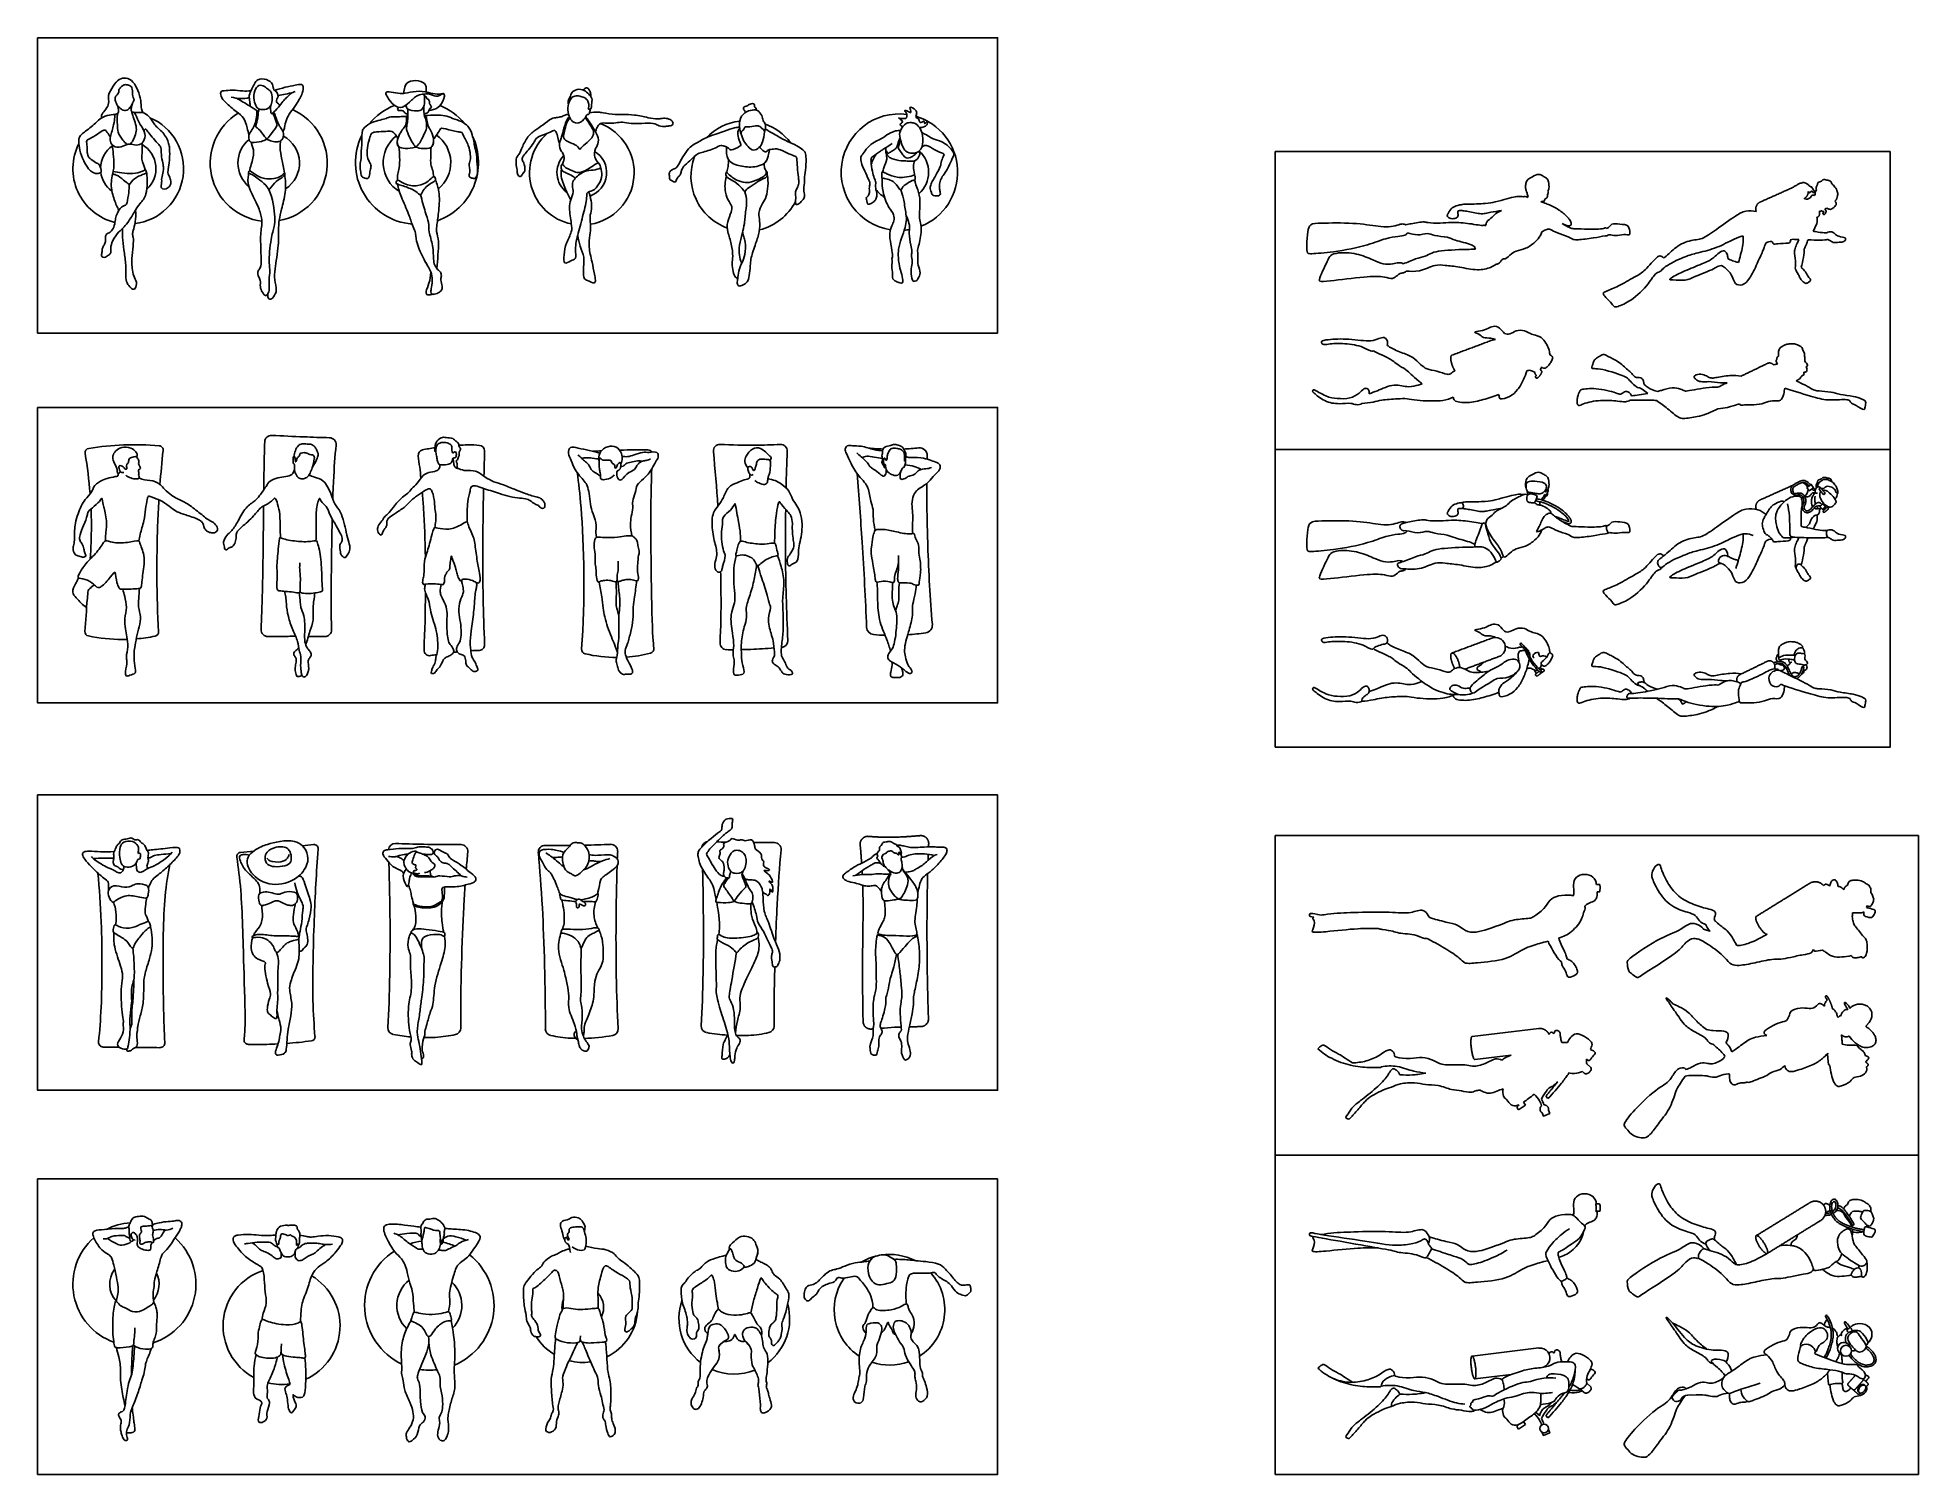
# Model space of a CAD drawing. Header units: millimetres. Extents: x 144.8 to 160.3, y 0.8 to 12.7.
import ezdxf

# ---------------------------------------------------------------- set-up
doc = ezdxf.new("R2010")
doc.units = ezdxf.units.MM
for name, color, linetype, true_color in [('AG-OUTLINE', 7, 'Continuous', 0x8000ff), ('AG-PEOPLE', 7, 'Continuous', 0x66ccff), ('X-VPRT', 6, 'Continuous', 0xff00ff)]:
    doc.layers.add(name, color=color, linetype=linetype, true_color=true_color)

msp = doc.modelspace()

# ---------------------------------------------------------------- linework, layer by layer
at = {"layer": 'AG-OUTLINE'}
for points in [[(159.453, 11.391), (159.431, 11.376), (159.422, 11.388)], [(159.443, 11.425), (159.447, 11.428), (159.466, 11.4)], [(159.553, 11.216), (159.545, 11.225)], [(159.561, 11.239), (159.569, 11.23)], [(156.647, 4.412), (157.198, 4.479)], [(156.97, 4.259), (156.67, 4.223)], [(157.594, 4.187), (157.629, 4.157)], [(157.273, 3.901), (157.256, 3.92)], [(157.018, 3.831), (157.036, 3.85)], [(157.03, 3.809), (157.018, 3.831)], [(157.087, 3.846), (157.03, 3.809)], [(157.072, 3.871), (157.087, 3.846)], [(157.278, 3.806), (157.289, 3.779), (157.236, 3.757), (157.226, 3.782)]]:
    msp.add_lwpolyline(points, dxfattribs=at)
for points, degree, knots in [([(157.094, 11.397), (157.091, 11.405), (157.086, 11.422), (157.091, 11.454), (157.104, 11.491), (157.146, 11.508), (157.195, 11.539), (157.233, 11.512), (157.265, 11.499), (157.28, 11.468), (157.285, 11.414), (157.277, 11.398), (157.273, 11.39)], 3, [-3.228112, -3.228112, -3.228112, -3.228112, -2.957988, -2.662079, -2.342907, -1.989263, -1.603628, -1.263247, -0.959962, -0.65703, -0.273896, 0, 0, 0, 0]), ([(156.556, 11.277), (156.562, 11.279), (156.577, 11.283), (156.618, 11.283), (156.761, 11.286), (156.836, 11.299), (156.935, 11.327), (157.002, 11.345), (157.049, 11.348), (157.064, 11.345), (157.071, 11.344)], 3, [0, 0, 0, 0, 0.235726, 0.56906, 1.197537, 1.680453, 2.207896, 2.656723, 3.006869, 3.251233, 3.251233, 3.251233, 3.251233]), ([(157.071, 11.344), (157.076, 11.346), (157.09, 11.349), (157.1, 11.342), (157.105, 11.337)], 3, [-0.3904818, -0.3904818, -0.3904818, -0.3904818, -0.2460923, 0, 0, 0, 0]), ([(157.111, 11.344), (157.108, 11.349), (157.104, 11.361), (157.102, 11.372), (157.101, 11.377)], 3, [0, 0, 0, 0, 0.2260301, 0.4385482, 0.4385482, 0.4385482, 0.4385482]), ([(157.27, 11.361), (157.271, 11.352), (157.268, 11.33), (157.246, 11.331), (157.242, 11.298), (157.227, 11.305), (157.222, 11.307)], 3, [-0.9627747, -0.9627747, -0.9627747, -0.9627747, -0.6875626, -0.4723281, -0.2121816, 0, 0, 0, 0]), ([(157.273, 11.39), (157.274, 11.389), (157.279, 11.382), (157.275, 11.37), (157.27, 11.361)], 3, [-0.8138603, -0.8138603, -0.8138603, -0.8138603, -0.7189099, -0.4570976, -0.4570976, -0.4570976, -0.4570976]), ([(159.294, 11.42), (159.302, 11.426), (159.317, 11.435), (159.339, 11.447), (159.36, 11.457), (159.379, 11.461), (159.396, 11.46), (159.413, 11.451), (159.428, 11.438), (159.438, 11.43), (159.443, 11.425)], 3, [3.7504632, 3.7504632, 3.7504632, 3.7504632, 3.8287863, 3.9193423, 4.004854, 4.0591588, 4.1114536, 4.1764701, 4.2481181, 4.3082053, 4.3082053, 4.3082053, 4.3082053]), ([(159.394, 11.326), (159.402, 11.324), (159.418, 11.324), (159.439, 11.332), (159.456, 11.364), (159.471, 11.357), (159.476, 11.354)], 3, [0, 0, 0, 0, 0.276522, 0.547925, 0.864902, 1.110295, 1.110295, 1.110295, 1.110295]), ([(159.48, 11.359), (159.478, 11.363), (159.478, 11.383), (159.486, 11.396), (159.492, 11.401)], 3, [0.2950864, 0.2950864, 0.2950864, 0.2950864, 0.5046279, 0.795665, 0.795665, 0.795665, 0.795665]), ([(159.492, 11.401), (159.489, 11.407), (159.483, 11.422), (159.501, 11.438), (159.499, 11.467), (159.534, 11.469), (159.541, 11.489), (159.578, 11.482), (159.606, 11.477), (159.614, 11.463), (159.618, 11.45)], 3, [0, 0, 0, 0, 0.275397, 0.563187, 0.862371, 1.189815, 1.439461, 1.796956, 2.132199, 2.393691, 2.393691, 2.393691, 2.393691]), ([(159.618, 11.45), (159.622, 11.447), (159.634, 11.437), (159.658, 11.406), (159.666, 11.375), (159.668, 11.357), (159.663, 11.354)], 3, [-2.869663, -2.869663, -2.869663, -2.869663, -2.680866, -2.285493, -1.925115, -1.671426, -1.671426, -1.671426, -1.671426]), ([(159.663, 11.354), (159.663, 11.346), (159.66, 11.329), (159.65, 11.314), (159.643, 11.308)], 3, [-0.5778474, -0.5778474, -0.5778474, -0.5778474, -0.2936493, 0, 0, 0, 0]), ([(156.537, 11.229), (156.534, 11.228), (156.529, 11.224), (156.53, 11.205), (156.534, 11.176), (156.504, 11.163), (156.462, 11.161), (156.436, 11.188), (156.455, 11.213), (156.478, 11.258), (156.522, 11.271), (156.549, 11.278), (156.556, 11.277)], 3, [-3.826542, -3.826542, -3.826542, -3.826542, -3.605623, -3.384703, -3.133199, -2.879569, -2.563513, -2.301212, -2.049831, -1.709451, -1.355611, -1.167323, -1.167323, -1.167323, -1.167323]), ([(156.89, 11.231), (156.861, 11.226), (156.804, 11.217), (156.756, 11.205), (156.709, 11.201), (156.607, 11.226), (156.576, 11.227), (156.566, 11.231)], 3, [-2.272847, -2.272847, -2.272847, -2.272847, -1.763574, -1.392724, -1.017536, -0.459884, -0.136307, -0.136307, -0.136307, -0.136307]), ([(156.761, 11.106), (156.761, 11.116), (156.767, 11.146), (156.818, 11.173), (156.828, 11.198), (156.87, 11.221), (156.89, 11.231)], 3, [-3.361334, -3.361334, -3.361334, -3.361334, -3.157699, -2.745709, -2.467158, -2.038719, -2.038719, -2.038719, -2.038719]), ([(157.216, 11.302), (157.232, 11.297), (157.254, 11.29), (157.289, 11.276), (157.331, 11.256), (157.371, 11.231), (157.407, 11.204), (157.436, 11.176), (157.452, 11.155), (157.461, 11.14), (157.464, 11.131), (157.466, 11.122), (157.465, 11.113), (157.459, 11.105), (157.448, 11.103), (157.439, 11.104), (157.428, 11.107), (157.411, 11.114), (157.398, 11.119), (157.39, 11.122)], 3, [3.180876, 3.180876, 3.180876, 3.180876, 3.257659, 3.376318, 3.50955, 3.647694, 3.779156, 3.898867, 3.982662, 4.006319, 4.045031, 4.064261, 4.084143, 4.120024, 4.14893, 4.170187, 4.202405, 4.244784, 4.321147, 4.321147, 4.321147, 4.321147]), ([(158.23, 10.838), (158.242, 10.848), (158.283, 10.882), (158.368, 10.966), (158.496, 10.991), (158.55, 10.994), (158.669, 11.077), (158.819, 11.185), (158.899, 11.232), (158.967, 11.229), (158.994, 11.222)], 3, [5.681438, 5.681438, 5.681438, 5.681438, 6.021556, 6.683772, 7.321634, 7.734945, 8.411487, 9.204973, 9.762435, 10.257848, 10.257848, 10.257848, 10.257848]), ([(159.515, 11.226), (159.518, 11.21), (159.514, 11.18), (159.499, 11.175), (159.494, 11.175)], 3, [-1.8052505, -1.8052505, -1.8052505, -1.8052505, -1.4108198, -1.2762526, -1.2762526, -1.2762526, -1.2762526]), ([(159.643, 11.308), (159.649, 11.299), (159.658, 11.283), (159.648, 11.272), (159.627, 11.249), (159.617, 11.243), (159.609, 11.239), (159.597, 11.239), (159.584, 11.245), (159.576, 11.25)], 3, [2.948003, 2.948003, 2.948003, 2.948003, 3.183397, 3.402937, 3.777639, 3.777639, 3.777639, 4.03128, 4.304219, 4.304219, 4.304219, 4.304219]), ([(156.114, 11.045), (156.108, 11.038), (156.094, 11.022), (156.03, 11.018), (155.929, 11.001), (155.781, 10.939), (155.514, 10.886), (155.333, 10.874), (155.281, 10.873), (155.281, 10.95), (155.289, 11.052), (155.307, 11.125), (155.417, 11.126), (155.662, 11.132), (155.865, 11.101), (155.955, 11.09), (156.028, 11.109), (156.072, 11.123), (156.092, 11.117), (156.101, 11.113)], 3, [0, 0, 0, 0, 0.277591, 0.683764, 1.213292, 1.88488, 2.776432, 3.484963, 3.800631, 4.224625, 4.780272, 5.193734, 5.700515, 6.547726, 7.311489, 7.807393, 8.256084, 8.607987, 8.894196, 8.894196, 8.894196, 8.894196]), ([(156.101, 11.113), (156.114, 11.116), (156.167, 11.126), (156.251, 11.141), (156.282, 11.127), (156.389, 11.125), (156.478, 11.135), (156.6, 11.129), (156.709, 11.108), (156.736, 11.106)], 3, [-3.558237, -3.558237, -3.558237, -3.558237, -3.350489, -2.801764, -2.498057, -1.969895, -1.458147, -0.848546, -0.279159, -0.279159, -0.279159, -0.279159]), ([(156.67, 10.93), (156.663, 10.936), (156.629, 10.956), (156.504, 10.983), (156.446, 11.014), (156.337, 11.02), (156.277, 11.05), (156.202, 11.018), (156.139, 11.041), (156.114, 11.045)], 3, [-7.987142, -7.987142, -7.987142, -7.987142, -7.728928, -7.115592, -6.666333, -6.128367, -5.705786, -5.238184, -4.778572, -4.778572, -4.778572, -4.778572]), ([(156.736, 11.106), (156.737, 11.107), (156.742, 11.111), (156.75, 11.11), (156.753, 11.108)], 3, [-0.2761442, -0.2761442, -0.2761442, -0.2761442, -0.1877298, 0, 0, 0, 0]), ([(157.223, 11.054), (157.22, 11.043), (157.213, 11.019), (157.166, 10.965), (157.092, 10.913), (157.01, 10.9), (156.962, 10.867), (156.924, 10.826), (156.906, 10.833)], 3, [-7.639732, -7.639732, -7.639732, -7.639732, -7.320063, -6.866074, -6.341804, -5.854333, -5.418428, -5.006362, -5.006362, -5.006362, -5.006362]), ([(157.276, 11.077), (157.269, 11.076), (157.254, 11.072), (157.231, 11.059), (157.223, 11.054)], 3, [0, 0, 0, 0, 0.2932272, 0.4707343, 0.4707343, 0.4707343, 0.4707343]), ([(157.769, 11.028), (157.766, 11.022), (157.738, 11.023), (157.648, 11.001), (157.528, 10.989), (157.481, 10.988), (157.44, 11.02), (157.351, 11.039), (157.298, 11.076), (157.283, 11.077), (157.276, 11.077)], 3, [6.071273, 6.071273, 6.071273, 6.071273, 6.332975, 6.869522, 7.467786, 7.822873, 8.195216, 8.71649, 9.141791, 9.380445, 9.380445, 9.380445, 9.380445]), ([(157.39, 11.122), (157.414, 11.108), (157.451, 11.09), (157.471, 11.08), (157.511, 11.08), (157.602, 11.075), (157.727, 11.076), (157.752, 11.09), (157.756, 11.083)], 3, [3.093581, 3.093581, 3.093581, 3.093581, 3.517519, 3.774498, 4.097412, 4.637961, 5.262203, 5.521277, 5.521277, 5.521277, 5.521277]), ([(157.756, 11.083), (157.764, 11.086), (157.78, 11.092), (157.8, 11.126), (157.867, 11.116), (157.944, 11.115), (157.953, 11.047), (157.947, 11.025), (157.897, 11.038), (157.832, 11.018), (157.786, 11.033), (157.774, 11.029), (157.769, 11.028)], 3, [0, 0, 0, 0, 0.264539, 0.568826, 0.992126, 1.434216, 1.830584, 2.042862, 2.390657, 2.838711, 3.193427, 3.406458, 3.406458, 3.406458, 3.406458]), ([(159.494, 11.175), (159.496, 11.162), (159.499, 11.134), (159.482, 11.094), (159.466, 11.067), (159.462, 11.061)], 3, [-3.3514971, -3.3514971, -3.3514971, -3.3514971, -2.9937081, -2.5493071, -2.410511, -2.410511, -2.410511, -2.410511]), ([(159.462, 11.061), (159.469, 11.059), (159.504, 11.052), (159.549, 11.045), (159.574, 11.048), (159.576, 11.046)], 3, [-5.04288, -5.04288, -5.04288, -5.04288, -4.9074062, -4.409455, -4.1430752, -4.1430752, -4.1430752, -4.1430752]), ([(159.576, 11.046), (159.588, 11.053), (159.618, 11.058), (159.642, 11.039), (159.672, 11.013), (159.729, 11.01), (159.733, 10.994), (159.719, 10.968), (159.677, 10.97), (159.627, 10.961), (159.603, 10.986), (159.586, 10.99), (159.578, 10.992)], 3, [-3.297292, -3.297292, -3.297292, -3.297292, -2.931298, -2.623316, -2.255817, -1.842571, -1.654225, -1.373828, -1.00753, -0.607774, -0.285679, 0, 0, 0, 0]), ([(156.103, 10.73), (156.097, 10.724), (156.083, 10.713), (156.052, 10.715), (156.03, 10.695), (155.989, 10.659), (155.919, 10.69), (155.75, 10.685), (155.495, 10.65), (155.387, 10.642), (155.382, 10.666), (155.453, 10.812), (155.474, 10.863), (155.548, 10.887), (155.695, 10.879), (155.827, 10.825), (155.91, 10.786), (155.99, 10.786), (156.042, 10.805), (156.067, 10.796), (156.078, 10.791)], 3, [-8.339414, -8.339414, -8.339414, -8.339414, -8.072753, -7.793071, -7.510992, -7.147658, -6.719692, -6.027403, -5.148041, -4.649151, -4.452011, -3.784766, -3.379318, -2.950378, -2.305713, -1.669486, -1.166132, -0.703192, -0.317584, 0, 0, 0, 0]), ([(156.078, 10.791), (156.109, 10.801), (156.183, 10.836), (156.258, 10.849), (156.318, 10.884), (156.395, 10.902), (156.599, 10.911), (156.668, 10.91), (156.677, 10.913)], 3, [-11.344075, -11.344075, -11.344075, -11.344075, -10.82159, -10.343539, -9.927312, -9.449761, -8.652431, -8.330199, -8.330199, -8.330199, -8.330199]), ([(156.677, 10.913), (156.673, 10.914), (156.67, 10.919), (156.67, 10.927), (156.67, 10.93)], 3, [-1.802423, -1.802423, -1.802423, -1.802423, -1.6232287, -1.5323833, -1.5323833, -1.5323833, -1.5323833]), ([(158.885, 11.02), (158.878, 11.019), (158.853, 11.012), (158.784, 10.983), (158.652, 10.912), (158.495, 10.88), (158.395, 10.846), (158.257, 10.783), (158.223, 10.748), (158.215, 10.743)], 3, [0.649562, 0.649562, 0.649562, 0.649562, 0.824676, 1.343468, 2.053533, 2.7728, 3.380004, 4.113445, 4.382067, 4.382067, 4.382067, 4.382067]), ([(158.707, 10.776), (158.699, 10.775), (158.68, 10.774), (158.64, 10.743), (158.489, 10.689), (158.413, 10.647), (158.315, 10.66), (158.267, 10.656), (158.31, 10.689), (158.423, 10.742), (158.556, 10.793), (158.646, 10.837), (158.681, 10.884), (158.733, 10.906), (158.754, 10.873), (158.759, 10.848), (158.758, 10.835)], 3, [-6.582527, -6.582527, -6.582527, -6.582527, -6.297629, -5.899808, -5.177307, -4.625938, -4.056849, -3.74623, -3.426019, -2.768796, -2.067367, -1.504366, -1.065162, -0.676453, -0.354193, 0, 0, 0, 0]), ([(159.123, 10.976), (159.107, 10.978), (159.073, 10.965), (159.066, 10.947), (159.045, 10.888), (158.999, 10.792), (158.947, 10.67), (158.883, 10.607), (158.815, 10.621), (158.802, 10.676), (158.776, 10.725), (158.725, 10.768), (158.707, 10.776)], 3, [-6.758934, -6.758934, -6.758934, -6.758934, -6.360489, -6.117351, -5.682702, -5.077221, -4.40925, -3.889958, -3.466137, -3.054805, -2.534527, -2.10587, -2.10587, -2.10587, -2.10587]), ([(158.847, 10.802), (158.848, 10.807), (158.861, 10.85), (158.887, 10.949), (158.886, 10.996), (158.885, 11.02)], 3, [0.447201, 0.447201, 0.447201, 0.447201, 0.534125, 1.198796, 1.683386, 1.683386, 1.683386, 1.683386]), ([(159.273, 10.989), (159.275, 10.985), (159.279, 10.973), (159.255, 10.956), (159.173, 10.961), (159.134, 10.947), (159.129, 10.967), (159.123, 10.976)], 3, [0, 0, 0, 0, 0.21692, 0.491506, 1.0205, 1.357299, 1.640295, 1.640295, 1.640295, 1.640295]), ([(159.323, 10.735), (159.321, 10.739), (159.313, 10.748), (159.321, 10.798), (159.308, 10.875), (159.31, 10.916), (159.332, 10.962), (159.341, 10.981), (159.346, 10.99)], 3, [-2.214264, -2.214264, -2.214264, -2.214264, -2.001522, -1.603106, -1.090744, -0.719368, -0.324103, 0, 0, 0, 0]), ([(159.421, 10.988), (159.416, 10.976), (159.406, 10.948), (159.387, 10.912), (159.39, 10.882), (159.376, 10.8), (159.369, 10.775), (159.365, 10.762)], 3, [-1.866371, -1.866371, -1.866371, -1.866371, -1.580516, -1.201932, -0.883233, -0.371769, 0, 0, 0, 0]), ([(159.578, 10.992), (159.573, 10.987), (159.524, 10.986), (159.455, 10.987), (159.421, 10.988)], 3, [-3.4777463, -3.4777463, -3.4777463, -3.4777463, -3.0575493, -2.6013572, -2.6013572, -2.6013572, -2.6013572]), ([(156.847, 10.788), (156.832, 10.778), (156.8, 10.756), (156.686, 10.731), (156.546, 10.767), (156.425, 10.777), (156.339, 10.788), (156.221, 10.721), (156.133, 10.729), (156.103, 10.73)], 3, [-16.247723, -16.247723, -16.247723, -16.247723, -15.865536, -15.308702, -14.663877, -14.085862, -13.60344, -12.985534, -12.472719, -12.472719, -12.472719, -12.472719]), ([(156.887, 10.817), (156.88, 10.801), (156.861, 10.79), (156.852, 10.785), (156.847, 10.788)], 3, [-4.1290443, -4.1290443, -4.1290443, -4.1290443, -3.7220998, -3.4811981, -3.4811981, -3.4811981, -3.4811981]), ([(158.215, 10.743), (158.212, 10.739), (158.206, 10.727), (158.157, 10.716), (158.104, 10.617), (157.968, 10.486), (157.858, 10.439), (157.82, 10.431), (157.802, 10.465), (157.752, 10.51), (157.72, 10.548), (157.762, 10.568), (157.86, 10.605), (157.986, 10.682), (158.068, 10.723), (158.153, 10.829), (158.195, 10.865), (158.221, 10.847), (158.23, 10.838)], 3, [0, 0, 0, 0, 0.23349, 0.601215, 1.198037, 2.002378, 2.622015, 2.934262, 3.262594, 3.751369, 4.104692, 4.425716, 5.022444, 5.720689, 6.28194, 6.944529, 7.339622, 7.686188, 7.686188, 7.686188, 7.686188]), ([(158.758, 10.835), (158.765, 10.832), (158.783, 10.82), (158.818, 10.808), (158.837, 10.804), (158.847, 10.802)], 3, [-0.8839054, -0.8839054, -0.8839054, -0.8839054, -0.6847289, -0.3080924, 0, 0, 0, 0]), ([(159.371, 10.755), (159.378, 10.747), (159.402, 10.726), (159.408, 10.704), (159.428, 10.68), (159.448, 10.653), (159.424, 10.638), (159.403, 10.623), (159.372, 10.648), (159.352, 10.675), (159.342, 10.703), (159.326, 10.723), (159.323, 10.735)], 3, [-4.001396, -4.001396, -4.001396, -4.001396, -3.634249, -3.357218, -3.030291, -2.732689, -2.458136, -2.185642, -1.846324, -1.513667, -1.198413, -0.857991, -0.857991, -0.857991, -0.857991]), ([(156.841, 10.165), (156.828, 10.17), (156.802, 10.182), (156.735, 10.174), (156.712, 10.212), (156.647, 10.227), (156.724, 10.236), (156.778, 10.254), (156.82, 10.281), (156.88, 10.268), (156.91, 10.208), (156.963, 10.208), (157.01, 10.244), (157.081, 10.244), (157.127, 10.211), (157.172, 10.202), (157.24, 10.18), (157.288, 10.077), (157.288, 10.052), (157.289, 10.039)], 3, [-7.798049, -7.798049, -7.798049, -7.798049, -7.392, -6.910905, -6.491566, -6.108341, -5.678249, -5.175751, -4.747316, -4.290416, -3.806814, -3.395997, -2.923036, -2.4139, -1.952556, -1.537382, -1.02274, -0.382428, 0, 0, 0, 0]), ([(155.833, 10.074), (155.83, 10.071), (155.817, 10.061), (155.742, 10.113), (155.599, 10.136), (155.467, 10.132), (155.416, 10.118), (155.393, 10.155), (155.473, 10.168), (155.627, 10.175), (155.809, 10.144), (155.874, 10.173), (155.922, 10.189), (155.949, 10.16), (155.95, 10.133), (155.945, 10.121)], 3, [0, 0, 0, 0, 0.23344, 0.793023, 1.575001, 2.302804, 2.727905, 3.027333, 3.507777, 4.324722, 5.172708, 5.695087, 6.109505, 6.473917, 6.83504, 6.83504, 6.83504, 6.83504]), ([(155.945, 10.121), (155.951, 10.115), (155.965, 10.1), (156.065, 10.056), (156.16, 10.024), (156.221, 9.96), (156.273, 9.916), (156.356, 9.91), (156.439, 9.874), (156.473, 9.881), (156.49, 9.9), (156.505, 9.908)], 3, [0, 0, 0, 0, 0.32889, 0.969814, 1.613294, 2.189749, 2.691862, 3.263805, 3.851101, 4.194641, 4.587149, 4.587149, 4.587149, 4.587149]), ([(159.176, 10.028), (159.176, 10.031), (159.176, 10.046), (159.176, 10.075), (159.194, 10.104), (159.222, 10.115), (159.246, 10.129), (159.288, 10.132), (159.327, 10.127), (159.351, 10.113), (159.371, 10.102), (159.377, 10.09), (159.375, 10.083)], 3, [-4.351227, -4.351227, -4.351227, -4.351227, -4.247273, -3.892871, -3.561088, -3.243641, -2.935325, -2.5582, -2.188451, -1.876858, -1.595502, -1.372123, -1.372123, -1.372123, -1.372123]), ([(156.236, 9.801), (156.226, 9.808), (156.188, 9.838), (156.143, 9.876), (156.102, 9.921), (156.03, 9.956), (155.99, 9.996), (155.911, 10.034), (155.841, 10.065), (155.836, 10.071), (155.833, 10.074)], 3, [1.789476, 1.789476, 1.789476, 1.789476, 1.974286, 2.5488, 3.028357, 3.573566, 4.043195, 4.639029, 5.170037, 5.372875, 5.372875, 5.372875, 5.372875]), ([(157.221, 9.94), (157.218, 9.933), (157.215, 9.927), (157.211, 9.92), (157.21, 9.919)], 3, [-1.6888502, -1.6888502, -1.6888502, -1.6888502, -1.3972153, -1.3823889, -1.3823889, -1.3823889, -1.3823889]), ([(157.252, 9.93), (157.247, 9.928), (157.238, 9.926), (157.226, 9.935), (157.221, 9.94)], 3, [0, 0, 0, 0, 0.2315287, 0.5136072, 0.5136072, 0.5136072, 0.5136072]), ([(157.289, 10.039), (157.292, 10.039), (157.303, 10.033), (157.319, 10.016), (157.299, 9.984), (157.285, 9.954), (157.261, 9.935), (157.252, 9.93)], 3, [1.938782, 1.938782, 1.938782, 1.938782, 2.12123, 2.413332, 2.77012, 3.144709, 3.528593, 3.528593, 3.528593, 3.528593]), ([(158.032, 9.766), (158.026, 9.767), (158.012, 9.767), (157.965, 9.807), (157.93, 9.85), (157.888, 9.87), (157.709, 9.929), (157.651, 9.924), (157.632, 9.929), (157.641, 9.95), (157.654, 10.003), (157.692, 10.019), (157.729, 10.051), (157.769, 10.025), (157.852, 9.991), (157.93, 9.915), (157.966, 9.89), (157.992, 9.848), (158.028, 9.853), (158.052, 9.847), (158.065, 9.818), (158.065, 9.804), (158.07, 9.794), (158.073, 9.79)], 3, [0, 0, 0, 0, 0.246198, 0.686734, 1.106726, 1.507042, 2.292906, 2.736093, 2.933631, 3.177446, 3.59482, 3.958734, 4.332518, 4.690828, 5.243435, 5.839743, 6.224232, 6.602032, 6.927377, 7.200959, 7.510864, 7.724561, 7.950912, 7.950912, 7.950912, 7.950912]), ([(159.137, 9.956), (159.15, 9.96), (159.157, 9.962), (159.164, 9.964), (159.168, 9.964)], 3, [0.0454366, 0.0454366, 0.0454366, 0.0454366, 0.099878, 0.1491986, 0.1491986, 0.1491986, 0.1491986]), ([(159.168, 9.964), (159.166, 9.968), (159.163, 9.977), (159.155, 9.984), (159.163, 10.004), (159.165, 10.021), (159.176, 10.028)], 3, [-1.002268, -1.002268, -1.002268, -1.002268, -0.864978, -0.624428, -0.311471, 0, 0, 0, 0]), ([(159.375, 10.083), (159.382, 10.073), (159.393, 10.05), (159.393, 10.035), (159.392, 10.027)], 3, [-0.6212659, -0.6212659, -0.6212659, -0.6212659, -0.2730945, 0, 0, 0, 0]), ([(159.392, 10.027), (159.398, 10.018), (159.393, 10.002), (159.393, 9.987), (159.408, 9.97), (159.418, 9.956), (159.414, 9.944), (159.402, 9.938)], 3, [2.367822, 2.367822, 2.367822, 2.367822, 2.687238, 2.95821, 3.278325, 3.561527, 3.822843, 3.822843, 3.822843, 3.822843]), ([(155.797, 9.718), (155.82, 9.727), (155.866, 9.74), (156.004, 9.809), (156.119, 9.764), (156.2, 9.79), (156.224, 9.797), (156.236, 9.801)], 3, [0, 0, 0, 0, 0.532066, 1.28338, 1.965234, 2.516176, 2.893055, 2.893055, 2.893055, 2.893055]), ([(157.099, 9.907), (157.092, 9.884), (157.071, 9.827), (157.026, 9.749), (156.967, 9.694), (156.874, 9.664), (156.871, 9.693), (156.869, 9.708), (156.869, 9.712)], 3, [-3.14928, -3.14928, -3.14928, -3.14928, -2.681349, -2.068041, -1.492646, -0.936067, -0.630156, -0.494911, -0.494911, -0.494911, -0.494911]), ([(157.168, 9.894), (157.15, 9.901), (157.131, 9.915), (157.109, 9.911), (157.099, 9.907)], 3, [-0.788779, -0.788779, -0.788779, -0.788779, -0.3832532, 0, 0, 0, 0]), ([(158.073, 9.79), (158.081, 9.784), (158.105, 9.762), (158.152, 9.744), (158.18, 9.737)], 3, [1.6888171, 1.6888171, 1.6888171, 1.6888171, 1.974939, 2.5037988, 2.5037988, 2.5037988, 2.5037988]), ([(158.18, 9.737), (158.19, 9.74), (158.228, 9.75), (158.298, 9.776), (158.364, 9.759), (158.403, 9.741), (158.415, 9.738), (158.579, 9.77), (158.661, 9.774), (158.684, 9.77), (158.72, 9.798), (158.745, 9.805), (158.753, 9.807)], 3, [-4.899355, -4.899355, -4.899355, -4.899355, -4.696009, -4.150199, -3.675281, -3.321043, -3.123784, -2.388718, -1.854162, -1.598779, -1.183847, -0.993781, -0.993781, -0.993781, -0.993781]), ([(158.753, 9.807), (158.734, 9.807), (158.699, 9.808), (158.601, 9.822), (158.553, 9.813), (158.502, 9.825), (158.485, 9.849), (158.476, 9.859), (158.499, 9.879), (158.552, 9.881), (158.59, 9.86), (158.621, 9.845), (158.661, 9.851), (158.779, 9.874), (158.839, 9.868), (158.87, 9.864)], 3, [0, 0, 0, 0, 0.42741, 0.989308, 1.398104, 1.798298, 2.099012, 2.277752, 2.556566, 2.971349, 3.34967, 3.672121, 4.02858, 4.648542, 5.208015, 5.208015, 5.208015, 5.208015]), ([(159.323, 9.826), (159.335, 9.82), (159.38, 9.799), (159.43, 9.771), (159.476, 9.744), (159.513, 9.741), (159.614, 9.735), (159.685, 9.709), (159.794, 9.701), (159.86, 9.677), (159.906, 9.656), (159.89, 9.613), (159.888, 9.57), (159.818, 9.629), (159.778, 9.633), (159.767, 9.665), (159.724, 9.674), (159.573, 9.659), (159.457, 9.695), (159.273, 9.748), (159.228, 9.765)], 3, [2.948952, 2.948952, 2.948952, 2.948952, 3.129842, 3.662269, 4.059997, 4.408171, 4.973406, 5.487283, 6.080675, 6.572179, 6.932424, 7.299135, 7.590207, 8.078299, 8.446516, 8.736123, 9.090378, 9.774333, 10.472168, 11.282708, 11.282708, 11.282708, 11.282708]), ([(159.369, 9.865), (159.367, 9.861), (159.359, 9.849), (159.345, 9.835), (159.332, 9.828), (159.323, 9.826)], 3, [1.436018, 1.436018, 1.436018, 1.436018, 1.4833382, 1.5880567, 1.6392722, 1.6392722, 1.6392722, 1.6392722]), ([(159.386, 9.896), (159.387, 9.892), (159.389, 9.884), (159.385, 9.872), (159.374, 9.866), (159.369, 9.865)], 3, [-1.545326, -1.545326, -1.545326, -1.545326, -1.4014725, -1.1817945, -1.0017089, -1.0017089, -1.0017089, -1.0017089]), ([(159.402, 9.938), (159.407, 9.936), (159.415, 9.928), (159.411, 9.901), (159.398, 9.895), (159.389, 9.895), (159.386, 9.896)], 3, [-0.9364342, -0.9364342, -0.9364342, -0.9364342, -0.7182747, -0.4340184, -0.2186902, -0.0590668, -0.0590668, -0.0590668, -0.0590668]), ([(155.736, 9.638), (155.73, 9.63), (155.685, 9.623), (155.646, 9.646), (155.546, 9.63), (155.432, 9.649), (155.346, 9.72), (155.327, 9.736), (155.336, 9.751), (155.345, 9.753), (155.447, 9.689), (155.531, 9.678), (155.639, 9.674), (155.714, 9.72), (155.749, 9.76), (155.78, 9.766), (155.798, 9.747), (155.799, 9.726), (155.797, 9.718)], 3, [-8.385396, -8.385396, -8.385396, -8.385396, -7.957825, -7.533608, -6.928236, -6.242675, -5.59765, -5.323081, -5.096096, -4.936157, -4.283785, -3.67386, -3.044027, -2.465712, -2.018143, -1.70311, -1.395681, -1.125536, -1.125536, -1.125536, -1.125536]), ([(156.491, 9.689), (156.465, 9.678), (156.404, 9.653), (156.194, 9.66), (156.112, 9.68), (156.03, 9.677), (155.899, 9.668), (155.833, 9.648), (155.768, 9.641), (155.736, 9.638)], 3, [-4.42749, -4.42749, -4.42749, -4.42749, -3.87886, -2.974514, -2.398237, -1.840124, -1.1341, -0.605667, 0, 0, 0, 0]), ([(156.869, 9.712), (156.826, 9.695), (156.735, 9.668), (156.62, 9.639), (156.496, 9.651), (156.494, 9.68), (156.491, 9.689)], 3, [-2.391499, -2.391499, -2.391499, -2.391499, -1.692968, -0.980423, -0.334352, 0, 0, 0, 0]), ([(157.953, 9.664), (157.94, 9.658), (157.911, 9.648), (157.844, 9.659), (157.71, 9.67), (157.572, 9.642), (157.528, 9.615), (157.512, 9.638), (157.515, 9.677), (157.52, 9.704), (157.539, 9.749), (157.555, 9.755), (157.678, 9.77), (157.826, 9.729), (157.869, 9.712), (157.884, 9.718), (157.914, 9.747), (157.953, 9.724), (157.961, 9.71), (157.964, 9.702)], 3, [-7.012686, -7.012686, -7.012686, -7.012686, -6.643875, -6.182795, -5.50629, -4.818289, -4.450139, -4.194217, -3.841471, -3.519031, -3.138457, -2.915998, -2.292285, -1.561135, -1.198723, -0.985041, -0.641746, -0.284738, 0, 0, 0, 0]), ([(158.17, 9.663), (158.155, 9.664), (158.075, 9.666), (157.999, 9.666), (157.958, 9.664), (157.953, 9.664)], 3, [-8.0000312, -8.0000312, -8.0000312, -8.0000312, -7.8439787, -7.1230192, -7.0158852, -7.0158852, -7.0158852, -7.0158852]), ([(157.964, 9.702), (157.966, 9.702), (157.994, 9.702), (158.051, 9.712), (158.097, 9.721)], 3, [-5.9884835, -5.9884835, -5.9884835, -5.9884835, -5.9613208, -5.3521425, -5.3521425, -5.3521425, -5.3521425]), ([(158.097, 9.721), (158.082, 9.734), (158.058, 9.754), (158.037, 9.763), (158.032, 9.766)], 3, [0, 0, 0, 0, 0.4375332, 0.6362894, 0.6362894, 0.6362894, 0.6362894]), ([(158.677, 9.595), (158.646, 9.578), (158.581, 9.549), (158.509, 9.528), (158.392, 9.511), (158.35, 9.518), (158.259, 9.6), (158.201, 9.641), (158.17, 9.663)], 3, [-3.305358, -3.305358, -3.305358, -3.305358, -2.721742, -2.207006, -1.600099, -1.227853, -0.613462, 0, 0, 0, 0]), ([(158.855, 9.636), (158.849, 9.634), (158.835, 9.63), (158.765, 9.605), (158.705, 9.596), (158.677, 9.595)], 3, [-11.718404, -11.718404, -11.718404, -11.718404, -11.464338, -10.938118, -10.546163, -10.546163, -10.546163, -10.546163]), ([(159.228, 9.765), (159.227, 9.749), (159.221, 9.719), (159.201, 9.65), (159.124, 9.668), (159.061, 9.639), (158.975, 9.622), (158.9, 9.629), (158.862, 9.621), (158.856, 9.632), (158.855, 9.636)], 3, [-4.839511, -4.839511, -4.839511, -4.839511, -4.441168, -4.003739, -3.540402, -3.060498, -2.523644, -2.016695, -1.681037, -1.53247, -1.53247, -1.53247, -1.53247]), ([(157.481, 5.574), (157.484, 5.579), (157.491, 5.592), (157.485, 5.63), (157.481, 5.704), (157.534, 5.754), (157.618, 5.752), (157.662, 5.719), (157.672, 5.679), (157.674, 5.668)], 3, [-4.550963, -4.550963, -4.550963, -4.550963, -4.299459, -3.948086, -3.463604, -3.005296, -2.501182, -2.02829, -1.846588, -1.846588, -1.846588, -1.846588]), ([(158.579, 5.336), (158.559, 5.343), (158.52, 5.363), (158.494, 5.419), (158.423, 5.439), (158.284, 5.482), (158.182, 5.607), (158.131, 5.721), (158.13, 5.751), (158.144, 5.809), (158.199, 5.848), (158.209, 5.786), (158.267, 5.664), (158.349, 5.564), (158.475, 5.499), (158.596, 5.466), (158.656, 5.452), (158.66, 5.418), (158.646, 5.401), (158.647, 5.381), (158.649, 5.371)], 3, [0.001189, 0.001189, 0.001189, 0.001189, 0.437455, 0.850254, 1.306892, 1.96624, 2.680209, 3.278143, 3.573128, 3.99625, 4.379596, 4.737174, 5.387688, 6.020281, 6.676045, 7.302909, 7.708541, 7.990591, 8.245643, 8.53518, 8.53518, 8.53518, 8.53518]), ([(157.679, 5.606), (157.679, 5.6), (157.679, 5.575), (157.677, 5.549), (157.643, 5.523), (157.596, 5.51), (157.583, 5.494), (157.577, 5.487)], 3, [-1.527216, -1.527216, -1.527216, -1.527216, -1.42448, -1.06332, -0.707405, -0.310714, 0, 0, 0, 0]), ([(157.701, 5.666), (157.708, 5.644), (157.7, 5.607), (157.689, 5.607), (157.679, 5.606)], 2, [-0.6154552, -0.6154552, -0.6154552, -0.4082778, -0.4082778, -0.3396609, -0.3396609, -0.3396609]), ([(159.548, 5.659), (159.552, 5.664), (159.565, 5.673), (159.579, 5.669), (159.594, 5.661), (159.6, 5.654)], 3, [0, 0, 0, 0, 0.2607964, 0.4719388, 0.7653323, 0.7653323, 0.7653323, 0.7653323]), ([(159.6, 5.654), (159.601, 5.664), (159.605, 5.679), (159.615, 5.696), (159.626, 5.706), (159.642, 5.708), (159.655, 5.698), (159.663, 5.684), (159.667, 5.669), (159.668, 5.658), (159.668, 5.653)], 3, [-0.7318219, -0.7318219, -0.7318219, -0.7318219, -0.6333045, -0.58518, -0.5415068, -0.490062, -0.4378752, -0.3871143, -0.3305328, -0.2824171, -0.2824171, -0.2824171, -0.2824171]), ([(159.668, 5.653), (159.672, 5.652), (159.68, 5.652), (159.694, 5.646), (159.705, 5.636), (159.713, 5.628), (159.716, 5.625)], 3, [1.4553747, 1.4553747, 1.4553747, 1.4553747, 1.490153, 1.536986, 1.5992433, 1.6444536, 1.6444536, 1.6444536, 1.6444536]), ([(159.716, 5.625), (159.72, 5.632), (159.722, 5.649), (159.75, 5.66), (159.755, 5.697), (159.794, 5.704), (159.832, 5.706), (159.882, 5.692), (159.892, 5.677), (159.928, 5.664), (159.929, 5.646), (159.943, 5.634), (159.936, 5.616), (159.94, 5.607), (159.94, 5.603)], 3, [-5.862138, -5.862138, -5.862138, -5.862138, -5.589508, -5.291677, -4.969761, -4.635306, -4.262874, -3.86215, -3.618237, -3.281824, -3.049845, -2.823653, -2.584874, -2.375174, -2.375174, -2.375174, -2.375174]), ([(159.94, 5.603), (159.944, 5.598), (159.949, 5.583), (159.964, 5.555), (159.963, 5.537), (159.953, 5.51), (159.938, 5.483), (159.922, 5.484), (159.907, 5.493)], 3, [-3.67053, -3.67053, -3.67053, -3.67053, -3.427383, -3.079872, -2.831109, -2.50908, -2.187183, -1.911283, -1.911283, -1.911283, -1.911283]), ([(155.401, 5.414), (155.417, 5.417), (155.511, 5.431), (155.668, 5.437), (155.96, 5.444), (156.134, 5.423), (156.242, 5.473), (156.281, 5.422), (156.29, 5.402), (156.292, 5.398)], 3, [-4.517211, -4.517211, -4.517211, -4.517211, -4.316246, -3.467745, -2.48938, -1.724832, -1.150866, -0.706829, -0.564013, -0.564013, -0.564013, -0.564013]), ([(156.292, 5.398), (156.304, 5.391), (156.313, 5.39), (156.435, 5.354), (156.525, 5.34), (156.576, 5.294), (156.66, 5.256), (156.847, 5.322), (156.932, 5.356), (156.992, 5.38), (157.123, 5.386), (157.155, 5.4), (157.247, 5.465), (157.285, 5.543), (157.356, 5.579), (157.448, 5.583), (157.475, 5.576), (157.481, 5.574)], 3, [-16.652, -16.652, -16.652, -16.652, -16.449502, -15.817221, -15.248626, -14.797179, -14.267978, -13.468981, -12.918934, -12.451067, -11.812271, -11.459398, -10.868736, -10.336401, -9.835399, -9.256466, -9.091153, -9.091153, -9.091153, -9.091153]), ([(157.566, 5.435), (157.563, 5.418), (157.558, 5.38), (157.471, 5.267), (157.4, 5.238), (157.363, 5.227)], 3, [0, 0, 0, 0, 0.420404, 1.083945, 1.703802, 1.703802, 1.703802, 1.703802]), ([(157.577, 5.487), (157.578, 5.484), (157.585, 5.471), (157.574, 5.451), (157.566, 5.435)], 3, [-8.1109925, -8.1109925, -8.1109925, -8.1109925, -8.0257064, -7.6554385, -7.6554385, -7.6554385, -7.6554385]), ([(159.88, 5.44), (159.87, 5.433), (159.838, 5.433), (159.806, 5.432), (159.789, 5.435)], 3, [-0.7865513, -0.7865513, -0.7865513, -0.7865513, -0.4167278, 0, 0, 0, 0]), ([(159.887, 5.409), (159.881, 5.414), (159.881, 5.423), (159.882, 5.436), (159.883, 5.44)], 3, [0, 0, 0, 0, 0.2407723, 0.3424507, 0.3424507, 0.3424507, 0.3424507]), ([(159.904, 5.478), (159.909, 5.476), (159.932, 5.47), (159.98, 5.461), (159.973, 5.431), (159.953, 5.393), (159.934, 5.394), (159.896, 5.401), (159.887, 5.409)], 3, [0.938945, 0.938945, 0.938945, 0.938945, 1.111135, 1.523321, 1.803705, 2.161701, 2.383309, 2.784352, 2.784352, 2.784352, 2.784352]), ([(155.34, 5.397), (155.316, 5.402), (155.299, 5.406), (155.306, 5.428), (155.323, 5.432), (155.359, 5.422), (155.401, 5.414)], 3, [-6.917374, -6.917374, -6.917374, -6.917374, -6.576626, -6.34428, -6.129494, -5.595834, -5.595834, -5.595834, -5.595834]), ([(155.871, 5.304), (155.815, 5.305), (155.706, 5.307), (155.458, 5.279), (155.32, 5.268), (155.333, 5.299), (155.356, 5.368), (155.327, 5.387), (155.336, 5.395), (155.34, 5.397)], 3, [-8.248335, -8.248335, -8.248335, -8.248335, -7.509043, -6.575485, -5.976335, -5.724474, -5.24504, -4.954726, -4.837664, -4.837664, -4.837664, -4.837664]), ([(156.268, 5.226), (156.264, 5.224), (156.254, 5.216), (156.185, 5.259), (156.045, 5.262), (155.992, 5.284), (155.937, 5.292), (155.883, 5.301), (155.871, 5.304)], 3, [-11.162749, -11.162749, -11.162749, -11.162749, -10.968209, -10.475388, -9.790643, -9.367868, -8.827521, -8.680195, -8.680195, -8.680195, -8.680195]), ([(158.515, 5.219), (158.51, 5.215), (158.47, 5.233), (158.403, 5.185), (158.342, 5.098), (158.052, 4.928), (158.012, 4.89), (157.97, 4.929), (157.935, 4.947), (157.926, 5.027), (157.935, 5.051), (158.178, 5.225), (158.365, 5.284), (158.456, 5.365), (158.532, 5.328), (158.556, 5.306), (158.556, 5.298)], 3, [-8.568126, -8.568126, -8.568126, -8.568126, -8.210689, -7.72214, -7.092372, -6.040493, -5.650822, -5.259644, -4.892139, -4.40813, -4.122802, -3.155861, -2.299375, -1.713692, -1.213013, -0.888924, -0.888924, -0.888924, -0.888924]), ([(158.556, 5.298), (158.569, 5.295), (158.579, 5.292), (158.605, 5.285), (158.612, 5.283)], 3, [0, 0, 0, 0, 0.3584366, 0.4695784, 0.4695784, 0.4695784, 0.4695784]), ([(158.612, 5.283), (158.602, 5.291), (158.591, 5.307), (158.58, 5.329), (158.579, 5.336)], 3, [0, 0, 0, 0, 0.3573919, 0.5621629, 0.5621629, 0.5621629, 0.5621629]), ([(158.649, 5.371), (158.659, 5.364), (158.689, 5.331), (158.756, 5.291), (158.805, 5.218), (158.822, 5.184), (158.829, 5.167)], 3, [1.450927, 1.450927, 1.450927, 1.450927, 1.785841, 2.321653, 2.8507, 3.281894, 3.281894, 3.281894, 3.281894]), ([(159.786, 5.404), (159.788, 5.389), (159.793, 5.352), (159.806, 5.328), (159.87, 5.248), (159.907, 5.208), (159.907, 5.19), (159.907, 5.187)], 3, [2.147087, 2.147087, 2.147087, 2.147087, 2.405107, 2.760909, 3.337445, 3.78341, 3.904137, 3.904137, 3.904137, 3.904137]), ([(157.274, 5.199), (157.25, 5.194), (157.203, 5.183), (157.065, 5.139), (156.93, 5.04), (156.7, 5.025), (156.584, 5.009), (156.543, 5.068), (156.415, 5.145), (156.32, 5.2), (156.268, 5.226)], 3, [0, 0, 0, 0, 0.482719, 1.155101, 1.906083, 2.777454, 3.364964, 3.807356, 4.498932, 5.255597, 5.255597, 5.255597, 5.255597]), ([(157.386, 5.03), (157.358, 5.045), (157.308, 5.13), (157.279, 5.188), (157.274, 5.199)], 3, [-3.316458, -3.316458, -3.316458, -3.316458, -2.495955, -2.289192, -2.289192, -2.289192, -2.289192]), ([(157.363, 5.227), (157.367, 5.209), (157.381, 5.173), (157.419, 5.101), (157.429, 5.066), (157.431, 5.057), (157.429, 5.054)], 3, [-5.288497, -5.288497, -5.288497, -5.288497, -4.856415, -4.329974, -3.983196, -3.821278, -3.821278, -3.821278, -3.821278]), ([(159.465, 5.13), (159.46, 5.121), (159.449, 5.097), (159.377, 5.089), (159.277, 5.066), (159.195, 5.049), (159.121, 5.054), (158.983, 5.021), (158.858, 4.997), (158.783, 5.001), (158.736, 5.072), (158.602, 5.173), (158.545, 5.204), (158.515, 5.219)], 3, [-6.016712, -6.016712, -6.016712, -6.016712, -5.696198, -5.226006, -4.632014, -4.116507, -3.62844, -2.944197, -2.287617, -1.825934, -1.312583, -0.575539, 0, 0, 0, 0]), ([(158.829, 5.167), (158.835, 5.165), (158.866, 5.162), (158.955, 5.187), (159.046, 5.235), (159.084, 5.258)], 3, [1.82317, 1.82317, 1.82317, 1.82317, 1.978563, 2.593329, 3.183348, 3.183348, 3.183348, 3.183348]), ([(159.54, 5.127), (159.516, 5.122), (159.474, 5.11), (159.467, 5.124), (159.465, 5.13)], 3, [-6.9699658, -6.9699658, -6.9699658, -6.9699658, -6.5138302, -6.2747958, -6.2747958, -6.2747958, -6.2747958]), ([(159.779, 5.082), (159.753, 5.075), (159.701, 5.069), (159.624, 5.067), (159.566, 5.108), (159.548, 5.121), (159.54, 5.127)], 3, [-1.804853, -1.804853, -1.804853, -1.804853, -1.295351, -0.794857, -0.326798, 0, 0, 0, 0]), ([(159.907, 5.187), (159.91, 5.17), (159.912, 5.138), (159.901, 5.072), (159.872, 5.058), (159.866, 5.065), (159.865, 5.072)], 3, [-2.288264, -2.288264, -2.288264, -2.288264, -1.877999, -1.417721, -1.134265, -0.929993, -0.929993, -0.929993, -0.929993]), ([(157.429, 5.054), (157.441, 5.05), (157.464, 5.04), (157.493, 5.012), (157.513, 4.97), (157.523, 4.943), (157.503, 4.917), (157.449, 4.899), (157.432, 4.906), (157.422, 4.955), (157.388, 4.997), (157.387, 5.02), (157.386, 5.03)], 3, [0, 0, 0, 0, 0.344853, 0.708479, 1.100648, 1.39278, 1.701065, 2.1268, 2.342468, 2.73631, 3.159363, 3.479563, 3.479563, 3.479563, 3.479563]), ([(159.865, 5.072), (159.854, 5.068), (159.834, 5.065), (159.793, 5.06), (159.78, 5.075), (159.779, 5.082)], 3, [-1.9090968, -1.9090968, -1.9090968, -1.9090968, -1.5809296, -1.2241111, -0.9560075, -0.9560075, -0.9560075, -0.9560075]), ([(158.634, 4.351), (158.622, 4.353), (158.596, 4.363), (158.586, 4.399), (158.487, 4.451), (158.404, 4.497), (158.327, 4.616), (158.269, 4.696), (158.24, 4.744), (158.275, 4.717), (158.299, 4.69), (158.304, 4.684)], 3, [0, 0, 0, 0, 0.301033, 0.586465, 1.095711, 1.592846, 2.180452, 2.696194, 2.966738, 3.315386, 3.404296, 3.404296, 3.404296, 3.404296]), ([(158.304, 4.684), (158.322, 4.676), (158.358, 4.658), (158.438, 4.616), (158.5, 4.536), (158.554, 4.492), (158.582, 4.47)], 3, [0, 0, 0, 0, 0.385527, 0.849895, 1.349394, 1.859987, 1.859987, 1.859987, 1.859987]), ([(159.271, 4.606), (159.274, 4.612), (159.278, 4.628), (159.36, 4.655), (159.428, 4.643), (159.483, 4.648), (159.513, 4.698), (159.538, 4.678), (159.552, 4.667), (159.556, 4.663)], 3, [0, 0, 0, 0, 0.25749, 0.763951, 1.256522, 1.668697, 2.057467, 2.370538, 2.521913, 2.521913, 2.521913, 2.521913]), ([(159.556, 4.663), (159.556, 4.671), (159.559, 4.688), (159.571, 4.706), (159.579, 4.713)], 3, [0, 0, 0, 0, 0.279809, 0.6048914, 0.6048914, 0.6048914, 0.6048914]), ([(159.75, 4.634), (159.745, 4.642), (159.736, 4.657), (159.723, 4.682), (159.72, 4.698), (159.737, 4.688), (159.763, 4.661), (159.765, 4.647)], 3, [0, 0, 0, 0, 0.300143, 0.612393, 0.781612, 1.067417, 1.435839, 1.435839, 1.435839, 1.435839]), ([(159.769, 4.647), (159.774, 4.653), (159.787, 4.666), (159.847, 4.691), (159.942, 4.659), (159.956, 4.572), (159.93, 4.532), (159.914, 4.517)], 3, [0, 0, 0, 0, 0.287407, 0.732354, 1.277067, 1.773495, 2.23979, 2.23979, 2.23979, 2.23979]), ([(159.08, 4.421), (159.067, 4.431), (159.027, 4.454), (159.197, 4.54), (159.244, 4.534), (159.269, 4.584), (159.271, 4.606)], 3, [-1.939756, -1.939756, -1.939756, -1.939756, -1.595072, -0.8782, -0.467139, 0, 0, 0, 0]), ([(159.623, 4.642), (159.636, 4.634), (159.66, 4.609), (159.66, 4.58), (159.667, 4.574), (159.67, 4.571)], 3, [3.1696007, 3.1696007, 3.1696007, 3.1696007, 3.50982, 3.8192938, 4.0170507, 4.0170507, 4.0170507, 4.0170507]), ([(159.694, 4.587), (159.691, 4.592), (159.698, 4.609), (159.724, 4.634), (159.744, 4.639), (159.75, 4.634)], 3, [0.1994191, 0.1994191, 0.1994191, 0.1994191, 0.4640644, 0.836114, 1.1113286, 1.1113286, 1.1113286, 1.1113286]), ([(159.765, 4.647), (159.766, 4.647), (159.767, 4.648), (159.768, 4.647), (159.769, 4.647)], 3, [0.66984322, 0.66984322, 0.66984322, 0.66984322, 0.7352938, 0.73748739, 0.73748739, 0.73748739, 0.73748739]), ([(159.914, 4.517), (159.913, 4.515), (159.91, 4.509), (159.905, 4.503), (159.9, 4.5)], 3, [2.5452419, 2.5452419, 2.5452419, 2.5452419, 2.6119083, 2.8513403, 2.8513403, 2.8513403, 2.8513403]), ([(157.283, 4.429), (157.284, 4.432), (157.287, 4.438), (157.295, 4.448), (157.313, 4.449), (157.322, 4.435), (157.328, 4.444), (157.329, 4.463), (157.362, 4.465), (157.375, 4.441), (157.374, 4.428), (157.379, 4.397), (157.384, 4.375), (157.388, 4.364)], 3, [-1.418667, -1.418667, -1.418667, -1.418667, -1.319784, -1.214705, -1.089754, -0.980629, -0.902031, -0.77559, -0.616878, -0.466196, -0.355541, -0.184033, 0, 0, 0, 0]), ([(157.388, 4.364), (157.395, 4.364), (157.403, 4.364), (157.41, 4.364), (157.418, 4.363), (157.426, 4.364), (157.434, 4.364)], 3, [-1.1132645, -1.1132645, -1.1132645, -1.1132645, -1.0326941, -1.0326941, -1.0326941, -0.9377144, -0.9377144, -0.9377144, -0.9377144]), ([(157.434, 4.364), (157.44, 4.379), (157.459, 4.408), (157.506, 4.447), (157.577, 4.415), (157.632, 4.375), (157.636, 4.356), (157.638, 4.347)], 3, [-1.123096, -1.123096, -1.123096, -1.123096, -0.901546, -0.676652, -0.410589, -0.157481, 0, 0, 0, 0]), ([(158.582, 4.47), (158.601, 4.466), (158.658, 4.458), (158.72, 4.464), (158.774, 4.439), (158.757, 4.382), (158.743, 4.362)], 3, [4.879686, 4.879686, 4.879686, 4.879686, 5.111007, 5.573232, 5.90228, 6.325344, 6.325344, 6.325344, 6.325344]), ([(158.736, 4.25), (158.725, 4.269), (158.683, 4.31), (158.644, 4.341), (158.634, 4.351)], 3, [0, 0, 0, 0, 0.4711339, 0.7376865, 0.7376865, 0.7376865, 0.7376865]), ([(158.743, 4.362), (158.746, 4.36), (158.762, 4.343), (158.784, 4.315), (158.792, 4.287)], 3, [1.7751035, 1.7751035, 1.7751035, 1.7751035, 1.8631166, 2.2914952, 2.2914952, 2.2914952, 2.2914952]), ([(158.792, 4.287), (158.803, 4.294), (158.847, 4.324), (158.925, 4.386), (158.986, 4.408), (159.049, 4.42), (159.08, 4.421)], 3, [3.432688, 3.432688, 3.432688, 3.432688, 3.643591, 4.285454, 4.750392, 5.301909, 5.301909, 5.301909, 5.301909]), ([(159.696, 4.426), (159.698, 4.412), (159.702, 4.386), (159.703, 4.361), (159.703, 4.349)], 3, [-0.7077707, -0.7077707, -0.7077707, -0.7077707, -0.3476031, 0, 0, 0, 0]), ([(159.703, 4.349), (159.722, 4.344), (159.761, 4.34), (159.824, 4.345), (159.835, 4.326), (159.84, 4.322), (159.842, 4.319), (159.848, 4.314), (159.861, 4.304), (159.884, 4.284), (159.893, 4.264), (159.894, 4.255)], 3, [-7.133414, -7.133414, -7.133414, -7.133414, -6.768618, -6.306584, -6.070856, -5.893891, -5.893891, -5.893891, -5.609325, -5.287666, -5.003016, -5.003016, -5.003016, -5.003016]), ([(159.901, 4.492), (159.912, 4.487), (159.929, 4.475), (159.951, 4.453), (159.968, 4.429), (159.979, 4.406), (159.983, 4.385), (159.981, 4.363), (159.969, 4.342), (159.948, 4.33), (159.921, 4.322), (159.884, 4.321), (159.844, 4.336), (159.801, 4.368), (159.774, 4.396), (159.76, 4.417)], 3, [-1.421003, -1.421003, -1.421003, -1.421003, -1.320679, -1.218081, -1.118229, -1.026017, -0.967392, -0.912781, -0.806583, -0.741353, -0.672581, -0.5294, -0.387187, -0.25056, -0.001794, -0.001794, -0.001794, -0.001794]), ([(159.9, 4.5), (159.9, 4.498), (159.901, 4.496), (159.901, 4.493), (159.901, 4.492)], 3, [2.84080577, 2.84080577, 2.84080577, 2.84080577, 2.87207005, 2.91263464, 2.91263464, 2.91263464, 2.91263464]), ([(155.374, 4.312), (155.382, 4.323), (155.406, 4.338), (155.424, 4.347), (155.482, 4.3), (155.545, 4.271), (155.622, 4.221), (155.659, 4.195)], 3, [-1.210671, -1.210671, -1.210671, -1.210671, -1.012271, -0.884196, -0.632654, -0.361538, 0, 0, 0, 0]), ([(155.898, 4.164), (155.894, 4.158), (155.875, 4.157), (155.789, 4.155), (155.641, 4.17), (155.538, 4.208), (155.488, 4.233)], 3, [0.636819, 0.636819, 0.636819, 0.636819, 0.772216, 1.058293, 1.446095, 1.850914, 1.850914, 1.850914, 1.850914]), ([(155.659, 4.195), (155.697, 4.196), (155.78, 4.209), (155.879, 4.25), (155.948, 4.31), (155.996, 4.299), (156.008, 4.265), (156.008, 4.25)], 3, [-1.327141, -1.327141, -1.327141, -1.327141, -1.028433, -0.691547, -0.405336, -0.21262, 0, 0, 0, 0]), ([(156.008, 4.25), (156.014, 4.247), (156.025, 4.238), (156.142, 4.227), (156.233, 4.247), (156.332, 4.218), (156.394, 4.174), (156.525, 4.182), (156.604, 4.179), (156.667, 4.161), (156.769, 4.191), (156.838, 4.239), (156.877, 4.225), (156.893, 4.218)], 3, [0, 0, 0, 0, 0.133698, 0.459186, 0.771835, 1.074606, 1.344246, 1.694327, 1.972326, 2.217596, 2.534045, 2.812988, 3.039412, 3.039412, 3.039412, 3.039412]), ([(156.893, 4.218), (156.903, 4.226), (156.916, 4.237), (156.952, 4.252), (156.97, 4.259)], 3, [-2.769397, -2.769397, -2.769397, -2.769397, -2.5780922, -2.4252382, -2.4252382, -2.4252382, -2.4252382]), ([(157.624, 4.305), (157.639, 4.301), (157.682, 4.281), (157.637, 4.249), (157.619, 4.206), (157.599, 4.221), (157.593, 4.227)], 3, [0, 0, 0, 0, 0.2126236, 0.4099281, 0.6064711, 0.7605457, 0.7605457, 0.7605457, 0.7605457]), ([(158.412, 4.14), (158.426, 4.145), (158.469, 4.162), (158.528, 4.204), (158.593, 4.191), (158.633, 4.182), (158.698, 4.209), (158.722, 4.232)], 3, [4.924693, 4.924693, 4.924693, 4.924693, 5.192691, 5.72538, 6.165556, 6.531404, 7.101481, 7.101481, 7.101481, 7.101481]), ([(159.583, 4.275), (159.57, 4.259), (159.534, 4.223), (159.465, 4.179), (159.355, 4.14), (159.289, 4.12), (159.244, 4.128), (159.23, 4.16), (159.229, 4.173)], 3, [-6.605141, -6.605141, -6.605141, -6.605141, -6.240596, -5.690821, -5.069451, -4.59351, -4.23447, -3.858822, -3.858822, -3.858822, -3.858822]), ([(159.6, 4.174), (159.588, 4.178), (159.587, 4.219), (159.582, 4.255), (159.583, 4.275)], 3, [-0.9374286, -0.9374286, -0.9374286, -0.9374286, -0.5163682, 0, 0, 0, 0]), ([(159.894, 4.255), (159.904, 4.253), (159.931, 4.242), (159.912, 4.22), (159.902, 4.209), (159.895, 4.205)], 3, [-0.8620848, -0.8620848, -0.8620848, -0.8620848, -0.5400312, -0.2807333, 0, 0, 0, 0]), ([(155.983, 3.996), (155.926, 3.981), (155.818, 3.926), (155.763, 3.881), (155.706, 3.81), (155.647, 3.746), (155.629, 3.726), (155.597, 3.745), (155.619, 3.763), (155.654, 3.831), (155.729, 3.885), (155.856, 3.984), (155.948, 4.08), (155.969, 4.128), (155.997, 4.154), (156.024, 4.134), (156.045, 4.112), (156.052, 4.098)], 3, [-3.796288, -3.796288, -3.796288, -3.796288, -3.380624, -3.117511, -2.820755, -2.530976, -2.384033, -2.229551, -2.092559, -1.827506, -1.524549, -1.125263, -0.7685, -0.546093, -0.376394, -0.211352, 0, 0, 0, 0]), ([(156.265, 4.11), (156.231, 4.117), (156.163, 4.121), (156.03, 4.176), (155.941, 4.17), (155.898, 4.164)], 3, [0.967315, 0.967315, 0.967315, 0.967315, 1.278419, 1.650252, 2.011622, 2.011622, 2.011622, 2.011622]), ([(156.052, 4.098), (156.086, 4.095), (156.154, 4.094), (156.211, 4.1), (156.265, 4.11)], 3, [-0.5998627, -0.5998627, -0.5998627, -0.5998627, -0.2857166, 0, 0, 0, 0]), ([(157.354, 4.04), (157.343, 4.026), (157.314, 4.001), (157.286, 3.995), (157.258, 3.962), (157.231, 3.92), (157.22, 3.896)], 3, [0, 0, 0, 0, 0.2299426, 0.3921422, 0.5898137, 0.8637754, 0.8637754, 0.8637754, 0.8637754]), ([(157.446, 4.112), (157.444, 4.108), (157.426, 4.08), (157.384, 4.026), (157.313, 3.941), (157.273, 3.901)], 3, [0.5794433, 0.5794433, 0.5794433, 0.5794433, 0.6229553, 0.9206703, 1.3230801, 1.3230801, 1.3230801, 1.3230801]), ([(157.558, 4.124), (157.538, 4.115), (157.494, 4.106), (157.462, 4.109), (157.446, 4.112)], 3, [0, 0, 0, 0, 0.2521872, 0.4675268, 0.4675268, 0.4675268, 0.4675268]), ([(157.629, 4.157), (157.63, 4.151), (157.632, 4.137), (157.615, 4.115), (157.583, 4.099), (157.57, 4.113), (157.558, 4.124)], 3, [0, 0, 0, 0, 0.1412238, 0.3137044, 0.4984522, 0.662534, 0.662534, 0.662534, 0.662534]), ([(158.406, 4.085), (158.39, 4.065), (158.366, 4.026), (158.33, 3.973), (158.29, 3.823), (158.196, 3.709), (158.132, 3.617), (158.084, 3.571), (158.03, 3.579), (157.968, 3.596), (157.934, 3.637), (157.9, 3.678), (157.903, 3.701), (157.992, 3.82), (158.176, 3.984), (158.244, 4.018), (158.298, 4.072), (158.338, 4.158), (158.406, 4.157), (158.41, 4.145), (158.412, 4.14)], 3, [-8.727531, -8.727531, -8.727531, -8.727531, -8.282886, -7.841561, -7.165539, -6.482897, -5.897376, -5.471644, -5.080783, -4.646122, -4.236006, -3.850288, -3.622571, -2.963999, -2.080274, -1.604284, -1.134072, -0.605273, -0.204533, 0, 0, 0, 0]), ([(158.763, 4.106), (158.739, 4.103), (158.69, 4.092), (158.665, 4.072), (158.6, 4.084), (158.57, 4.092), (158.478, 4.089), (158.424, 4.092), (158.406, 4.085)], 3, [0, 0, 0, 0, 0.487065, 0.811724, 1.253908, 1.589603, 2.15715, 2.555248, 2.555248, 2.555248, 2.555248]), ([(158.922, 4.037), (158.913, 4.035), (158.895, 4.029), (158.856, 4.033), (158.809, 4.005), (158.779, 4.032), (158.772, 4.068), (158.771, 4.092), (158.772, 4.103)], 3, [0, 0, 0, 0, 0.301672, 0.657418, 1.060777, 1.386325, 1.732838, 2.073411, 2.073411, 2.073411, 2.073411]), ([(159.229, 4.173), (159.217, 4.161), (159.194, 4.137), (159.119, 4.123), (159.086, 4.087), (158.958, 4.045), (158.937, 4.032), (158.922, 4.037)], 3, [-3.173286, -3.173286, -3.173286, -3.173286, -2.759964, -2.26904, -1.844838, -1.172706, -0.840722, -0.840722, -0.840722, -0.840722]), ([(159.903, 4.16), (159.906, 4.152), (159.908, 4.134), (159.896, 4.111), (159.856, 4.079), (159.796, 4.082), (159.773, 4.037), (159.699, 4.004), (159.661, 3.997), (159.63, 4.036), (159.613, 4.101), (159.603, 4.149), (159.6, 4.174)], 3, [-3.96884, -3.96884, -3.96884, -3.96884, -3.680855, -3.39669, -2.995384, -2.577919, -2.189585, -1.676853, -1.340357, -0.96789, -0.494473, 0, 0, 0, 0]), ([(156.677, 3.966), (156.664, 3.96), (156.636, 3.947), (156.557, 3.967), (156.476, 3.971), (156.369, 4.016), (156.261, 4.012), (156.175, 4.038), (156.054, 4.026), (156.006, 4.007), (155.983, 3.996)], 3, [0, 0, 0, 0, 0.202474, 0.474266, 0.757231, 1.089177, 1.407733, 1.704797, 2.040788, 2.312141, 2.312141, 2.312141, 2.312141]), ([(156.903, 3.982), (156.886, 3.975), (156.851, 3.963), (156.798, 3.939), (156.747, 3.952), (156.724, 3.964), (156.713, 3.971)], 3, [0, 0, 0, 0, 0.2329586, 0.4657275, 0.6847486, 0.8769266, 0.8769266, 0.8769266, 0.8769266]), ([(157.036, 3.85), (157.032, 3.848), (157.008, 3.839), (156.967, 3.841), (156.935, 3.894), (156.902, 3.915), (156.897, 3.962), (156.903, 3.982)], 3, [1.2277534, 1.2277534, 1.2277534, 1.2277534, 1.2726706, 1.5113948, 1.7538172, 1.9583617, 2.1999151, 2.1999151, 2.1999151, 2.1999151]), ([(157.161, 3.936), (157.146, 3.925), (157.116, 3.904), (157.086, 3.881), (157.072, 3.871)], 3, [0.7757569, 0.7757569, 0.7757569, 0.7757569, 0.953707, 1.0987379, 1.0987379, 1.0987379, 1.0987379]), ([(157.221, 3.841), (157.217, 3.856), (157.207, 3.884), (157.178, 3.921), (157.161, 3.936)], 3, [0, 0, 0, 0, 0.2085918, 0.4657346, 0.4657346, 0.4657346, 0.4657346])]:
    msp.add_open_spline(points, degree=degree, knots=knots, dxfattribs=at)
for points, degree in [([(157.101, 11.377), (157.097, 11.382), (157.095, 11.389), (157.094, 11.397)], 3), ([(157.105, 11.337), (157.107, 11.34), (157.109, 11.342), (157.111, 11.344)], 3), ([(159.476, 11.354), (159.478, 11.356), (159.479, 11.357), (159.48, 11.359)], 3), ([(156.566, 11.231), (156.555, 11.229), (156.548, 11.229), (156.541, 11.23), (156.537, 11.229)], 3), ([(157.222, 11.307), (157.22, 11.305), (157.218, 11.303), (157.216, 11.302)], 3), ([(159.391, 11.331), (159.392, 11.329), (159.393, 11.327), (159.394, 11.326)], 3), ([(159.533, 11.229), (159.527, 11.226), (159.521, 11.225), (159.515, 11.226)], 3), ([(159.576, 11.25), (159.571, 11.248), (159.567, 11.246), (159.563, 11.244)], 3), ([(156.753, 11.108), (156.754, 11.108), (156.755, 11.107), (156.756, 11.105)], 3), ([(156.756, 11.105), (156.758, 11.106), (156.759, 11.106), (156.761, 11.106)], 3), ([(159.298, 10.993), (159.29, 10.992), (159.282, 10.99), (159.273, 10.989)], 3), ([(159.346, 10.99), (159.326, 10.991), (159.311, 10.991), (159.298, 10.993)], 3), ([(156.906, 10.833), (156.9, 10.828), (156.893, 10.823), (156.887, 10.817)], 3), ([(159.365, 10.762), (159.367, 10.76), (159.369, 10.758), (159.371, 10.755)], 3), ([(157.21, 9.919), (157.219, 9.907), (157.224, 9.901)], 2), ([(159.883, 5.44), (159.882, 5.44), (159.881, 5.44), (159.88, 5.44)], 3), ([(159.907, 5.493), (159.907, 5.488), (159.906, 5.482), (159.904, 5.478)], 3), ([(159.789, 5.435), (159.789, 5.424), (159.788, 5.414), (159.786, 5.404)], 3), ([(159.67, 4.571), (159.676, 4.577), (159.685, 4.584), (159.694, 4.587)], 3), ([(155.488, 4.233), (155.447, 4.252), (155.407, 4.28), (155.374, 4.312)], 3), ([(157.593, 4.227), (157.592, 4.214), (157.592, 4.2), (157.594, 4.187)], 3), ([(157.638, 4.347), (157.634, 4.333), (157.63, 4.319), (157.624, 4.305)], 3), ([(158.722, 4.232), (158.726, 4.24), (158.731, 4.245), (158.736, 4.25)], 3), ([(157.256, 3.92), (157.303, 3.976), (157.354, 4.04)], 2), ([(158.772, 4.103), (158.769, 4.103), (158.767, 4.104), (158.763, 4.106)], 3), ([(156.713, 3.971), (156.701, 3.968), (156.688, 3.966), (156.677, 3.966)], 3), ([(157.22, 3.896), (157.23, 3.881), (157.235, 3.865), (157.239, 3.849)], 3)]:
    msp.add_open_spline(points, degree=degree, dxfattribs=at)
for points, weights, degree, knots in [([(158.994, 11.222), (158.972, 11.276), (159.026, 11.3), (159.153, 11.357), (159.294, 11.42)], [0.985910677189, 0.714329556957, 1, 1, 1], 2, [-3.345735, -3.345735, -3.345735, -3.040782, -3.040782, -2.126353, -2.126353, -2.126353]), ([(159.466, 11.4), (159.469, 11.398), (159.471, 11.395), (159.473, 11.391), (159.476, 11.388), (159.475, 11.383), (159.471, 11.38), (159.467, 11.378), (159.463, 11.378), (159.46, 11.382), (159.458, 11.385), (159.455, 11.388), (159.453, 11.391)], [1, 1, 1, 1, 0.804737854125, 0.804737854125, 1, 0.804737854125, 0.804737854125, 1, 1, 1, 1], 3, [4.4207251, 4.4207251, 4.4207251, 4.4207251, 4.4581136, 4.4581136, 4.4581136, 4.4992307, 4.4992307, 4.4992307, 4.5403477, 4.5403477, 4.5403477, 4.5779004, 4.5779004, 4.5779004, 4.5779004]), ([(159.545, 11.225), (159.54, 11.22), (159.536, 11.225), (159.534, 11.227), (159.533, 11.229)], [1, 0.707106781184, 1, 1, 1], 2, [0.30477632, 0.30477632, 0.30477632, 0.33815998, 0.33815998, 0.35412362, 0.35412362, 0.35412362]), ([(159.546, 11.201), (159.542, 11.205), (159.546, 11.209), (159.55, 11.213), (159.553, 11.216)], [1, 0.707106781186, 1, 1, 1], 2, [0, 0, 0, 0.03006074, 0.03006074, 0.05278855, 0.05278855, 0.05278855]), ([(159.569, 11.23), (159.572, 11.211), (159.557, 11.198), (159.552, 11.194), (159.548, 11.198), (159.547, 11.199), (159.546, 11.201)], [1, 1, 1, 0.707106781188, 1, 1, 1], 2, [0.1006533, 0.1006533, 0.1006533, 0.2597763, 0.2597763, 0.3110336, 0.3110336, 0.3350309, 0.3350309, 0.3350309]), ([(156.48, 10.036), (156.646, 10.098), (156.811, 10.16), (156.826, 10.165), (156.841, 10.165)], [1, 1, 1, 0.927713956304, 0.89110830244], 2, [-3.721185, -3.721185, -3.721185, -2.355566, -2.355566, -2.233407, -2.233407, -2.233407]), ([(156.505, 9.908), (156.493, 9.927), (156.484, 9.951), (156.456, 10.027), (156.48, 10.036)], [0.859614103381, 0.883345517713, 1, 0.707106781187, 1], 2, [-2.6720093, -2.6720093, -2.6720093, -2.4748695, -2.4748695, -1.9798956, -1.9798956, -1.9798956]), ([(158.87, 9.864), (158.982, 9.918), (159.084, 9.968), (159.115, 9.983), (159.137, 9.956)], [1, 1, 1, 0.754113887908, 0.921074344028], 2, [-2.1297021, -2.1297021, -2.1297021, -1.4257041, -1.4257041, -1.2353211, -1.2353211, -1.2353211]), ([(157.178, 9.868), (157.17, 9.879), (157.167, 9.884), (157.163, 9.89), (157.168, 9.894)], [0.992589795262, 1, 1, 0.707106781186, 1], 2, [-0.09234622, -0.09234622, -0.09234622, -0.04270095, -0.04270095, 0, 0, 0]), ([(157.224, 9.901), (157.213, 9.867), (157.186, 9.847), (157.18, 9.843), (157.177, 9.848), (157.174, 9.852), (157.171, 9.856), (157.168, 9.861), (157.173, 9.865), (157.176, 9.866), (157.178, 9.868)], [1, 1, 1, 0.707106781188, 1, 1, 1, 0.707106781187, 1, 1, 1], 2, [0.2245578, 0.2245578, 0.2245578, 0.5070587, 0.5070587, 0.5603268, 0.5603268, 0.608729, 0.608729, 0.6619971, 0.6619971, 0.6892318, 0.6892318, 0.6892318]), ([(157.674, 5.668), (157.686, 5.668), (157.697, 5.669), (157.7, 5.669), (157.701, 5.666)], [1, 1, 1, 0.802879407685, 1], 2, [-0.08994726, -0.08994726, -0.08994726, -0.0137929, -0.0137929, 0, 0, 0]), ([(158.993, 5.404), (159.201, 5.533), (159.436, 5.678), (159.5, 5.717), (159.548, 5.659)], [1, 1, 1, 0.733739192382, 0.951578480769], 2, [-4.090825, -4.090825, -4.090825, -2.488301, -2.488301, -2.085684, -2.085684, -2.085684]), ([(159.084, 5.258), (159.064, 5.246), (159.018, 5.319), (158.973, 5.392), (158.993, 5.404)], [1, 0.707106781187, 1, 0.707106781187, 1], 2, [-0.8857759, -0.8857759, -0.8857759, -0.442888, -0.442888, 0, 0, 0]), ([(159.579, 4.713), (159.575, 4.721), (159.57, 4.729), (159.565, 4.737), (159.563, 4.741), (159.564, 4.745), (159.568, 4.748), (159.572, 4.75), (159.576, 4.749), (159.579, 4.745), (159.59, 4.729), (159.607, 4.695), (159.619, 4.659), (159.623, 4.642)], [1, 1, 1, 1, 0.804737854124, 0.804737854124, 1, 0.804737854124, 0.804737854124, 1, 1, 1, 1, 1], 3, [-1.3905732, -1.3905732, -1.3905732, -1.3905732, -1.3020493, -1.3020493, -1.3020493, -1.2609322, -1.2609322, -1.2609322, -1.2198151, -1.2198151, -1.2198151, -1.025555, -0.8491443, -0.8491443, -0.8491443, -0.8491443]), ([(156.67, 4.223), (156.652, 4.221), (156.641, 4.315), (156.629, 4.409), (156.647, 4.412)], [1, 0.707106781187, 1, 0.707106781187, 1], 2, [0.2877881, 0.2877881, 0.2877881, 0.4316822, 0.4316822, 0.5755762, 0.5755762, 0.5755762]), ([(157.198, 4.479), (157.232, 4.483), (157.259, 4.461), (157.275, 4.448), (157.283, 4.429)], [1, 0.922433837291, 1, 0.950826703808, 0.964000518107], 2, [0, 0, 0, 0.0616152, 0.0616152, 0.1006763, 0.1006763, 0.1006763]), ([(159.76, 4.417), (159.749, 4.41), (159.735, 4.41), (159.717, 4.41), (159.703, 4.423)], [0.863420156881, 0.891565947317, 1, 0.854350606947, 0.853557730427], 2, [-0.7894226, -0.7894226, -0.7894226, -0.7027048, -0.7027048, -0.5862249, -0.5862249, -0.5862249]), ([(159.895, 4.205), (159.907, 4.195), (159.912, 4.19), (159.922, 4.181), (159.914, 4.172), (159.908, 4.166), (159.903, 4.16)], [1, 1, 1, 0.707106781185, 1, 1, 1], 2, [-0.7375824, -0.7375824, -0.7375824, -0.6687498, -0.6687498, -0.60503, -0.60503, -0.5520839, -0.5520839, -0.5520839]), ([(157.239, 3.849), (157.279, 3.849), (157.279, 3.813), (157.279, 3.81), (157.278, 3.806)], [0.957530015431, 0.707106781187, 1, 0.959773954684, 0.930597224393], 2, [0.04972188, 0.04972188, 0.04972188, 0.1074249, 0.1074249, 0.11534985, 0.11534985, 0.11534985])]:
    msp.add_rational_spline(points, weights, degree=degree, knots=knots, dxfattribs=at)
for points, weights in [([(159.422, 11.388), (159.425, 11.35), (159.391, 11.331)], [0.898304588762, 0.783818233246, 0.962220697153]), ([(159.563, 11.244), (159.563, 11.241), (159.561, 11.239)], [0.854419389674, 0.842291835236, 1]), ([(159.703, 4.423), (159.7, 4.424), (159.696, 4.426)], [1, 0.98071394142, 0.967035793706]), ([(157.208, 3.813), (157.208, 3.831), (157.221, 3.841)], [1, 0.832544377799, 0.856567312325]), ([(157.226, 3.782), (157.208, 3.792), (157.208, 3.813)], [0.869707686653, 0.804914497871, 1])]:
    msp.add_rational_spline(points, weights, degree=2, dxfattribs=at)
at = {"layer": 'AG-PEOPLE'}
for p, q in [((159.364, 8.86), (159.377, 8.866)), ((157.594, 1.551), (157.629, 1.521)), ((157.273, 1.265), (157.256, 1.284)), ((157.018, 1.195), (157.036, 1.214)), ((157.03, 1.173), (157.018, 1.195)), ((157.087, 1.21), (157.03, 1.173)), ((157.072, 1.235), (157.087, 1.21))]:
    msp.add_line(p, q, dxfattribs=at)
for points in [[(159.411, 8.945), (159.447, 8.97), (159.466, 8.942), (159.431, 8.918)], [(159.545, 8.767), (159.561, 8.781), (159.569, 8.772), (159.553, 8.758)]]:
    msp.add_lwpolyline(points, close=True, dxfattribs=at)
for points in [[(159.611, 2.953), (159.614, 2.945), (159.614, 2.945)], [(157.198, 1.843), (156.647, 1.776)], [(156.67, 1.587), (156.97, 1.623)], [(157.226, 1.146), (157.236, 1.121), (157.289, 1.143), (157.278, 1.17)]]:
    msp.add_lwpolyline(points, dxfattribs=at)
for centre, radius in [((159.735, 1.819), 0.0455), ((157.243, 1.177), 0.0357)]:
    msp.add_circle(centre, radius, dxfattribs=at)
for centre, radius, start, end in [((145.552, 11.576), 0.457, 276.8853, 67.0012), ((146.712, 11.622), 0.483, 121.3369, 263.3239), ((146.712, 11.622), 0.483, 280.3548, 66.0178), ((147.936, 11.625), 0.508, 111.3544, 141.0051), ((147.936, 11.625), 0.508, 39.8457, 68.0286), ((150.655, 11.515), 0.457, 96.8844, 136.3332), ((151.919, 11.547), 0.481, 82.6855, 261.2296), ((151.919, 11.547), 0.481, 291.7207, 73.5071), ((146.712, 11.622), 0.254, 129.586, 230.1866), ((146.712, 11.622), 0.254, 303.2796, 61.2013), ((147.936, 11.625), 0.508, 153.5581, 265.3734), ((147.936, 11.625), 0.279, 127.5564, 238.7603), ((147.936, 11.625), 0.279, 309.2351, 54.8925), ((147.936, 11.625), 0.508, 289.3988, 25.4576), ((149.297, 11.543), 0.432, 131.7117, 258.4736), ((149.297, 11.543), 0.432, 279.5009, 69.5669), ((150.655, 11.515), 0.457, 36.8671, 70.3872), ((145.552, 11.576), 0.457, 152.9629, 256.037), ((145.552, 11.576), 0.229, 124.7949, 178.9995), ((145.552, 11.576), 0.229, 312.117, 59.8849), ((149.297, 11.543), 0.205, 137.0108, 233.2051), ((149.297, 11.543), 0.205, 289.3449, 58.9193), ((150.655, 11.515), 0.457, 159.3701, 249.9635), ((151.919, 11.547), 0.241, 140.7826, 164.6146), ((151.919, 11.547), 0.241, 312.1028, 46.9803), ((145.552, 11.576), 0.229, 187.6664, 233.6943), ((151.919, 11.547), 0.241, 216.4796, 239.1377), ((150.655, 11.515), 0.457, 283.7856, 332.6201), ((151.919, 11.547), 0.481, 274.6548, 279.926), ((146.734, 9.319), 0.0553, 87.1747, 178.3362), ((147.213, 9.3), 0.0553, 354.8763, 88.3263), ((145.232, 9.232), 0.0357, 99.2071, 188.9958), ((145.805, 9.253), 0.0357, 353.8655, 84.9355), ((147.991, 9.21), 0.0451, 102.2408, 187.6975), ((148.449, 9.247), 0.0451, 358.4862, 85.1874), ((149.842, 9.216), 0.0385, 32.3543, 88.8693), ((150.437, 9.246), 0.0541, 87.043, 185.97), ((150.939, 9.246), 0.0541, 357.6818, 93.1565), ((152.085, 9.209), 0.0631, 358.9968, 96.5837), ((159.361, 8.925), 0.0607, 23.493, 79.8542), ((159.361, 8.925), 0.0607, 299.7453, 4.8128), ((159.466, 8.929), 0.00798, 215.0403, 35.0403), ((157.175, 8.842), 0.00938, 248.3297, 260.6778), ((159.527, 8.787), 0.00648, 132.3162, 222.3162), ((159.53, 8.798), 0.00798, 213.7527, 222.3162), ((159.541, 8.771), 0.00648, 222.3162, 312.3162), ((159.542, 8.801), 0.00648, 42.3162, 132.3162), ((159.55, 8.747), 0.00583, 132.3162, 222.3162), ((159.553, 8.744), 0.00583, 222.3162, 312.3162), ((159.556, 8.785), 0.00648, 312.3162, 42.3162), ((159.58, 8.774), 0.00583, 42.3162, 132.3162), ((159.583, 8.771), 0.00583, 312.3162, 42.3162), ((146.705, 7.77), 0.0553, 177.546, 270.8126), ((147.175, 7.769), 0.0553, 269.0469, 0.7615), ((151.711, 7.793), 0.0631, 182.3558, 265.493), ((152.128, 7.808), 0.0631, 278.5819, 4.5817), ((145.23, 7.754), 0.0357, 175.6985, 258.7419), ((145.767, 7.752), 0.0357, 280.9092, 3.1325), ((148.449, 7.645), 0.0451, 272.1826, 2.2523), ((149.333, 7.609), 0.0385, 175.3557, 256.9561), ((149.854, 7.614), 0.0385, 284.2311, 7.575), ((150.492, 7.66), 0.0541, 177.5848, 269.3593), ((150.944, 7.679), 0.0541, 275.401, 2.7225), ((156.84, 7.625), 0.0815, 20.4229, 110.4229), ((156.84, 7.625), 0.0815, 290.4229, 20.4229), ((157.05, 7.652), 0.00677, 48.9683, 228.9683), ((148.04, 7.601), 0.0451, 177.4587, 280.7682), ((159.377, 7.458), 0.00798, 355.328, 175.328), ((157.177, 7.401), 0.00632, 125.8296, 215.8296), ((157.182, 7.394), 0.00632, 215.8296, 305.8296), ((157.215, 7.424), 0.00677, 231.1599, 51.1599), ((157.232, 7.441), 0.00632, 35.8296, 125.8296), ((157.237, 7.434), 0.00632, 305.8296, 35.8296), ((146.482, 5.898), 0.0343, 96.2001, 188.6064), ((147.085, 5.964), 0.0343, 355.7978, 96.1972), ((147.756, 5.951), 0.0553, 87.5962, 176.0043), ((148.3, 5.942), 0.0553, 354.8744, 90.5143), ((148.993, 5.935), 0.0553, 89.4857, 185.1256), ((149.537, 5.944), 0.0553, 357.6466, 92.4038), ((150.343, 5.967), 0.0553, 99.7943, 170.2084), ((150.887, 5.958), 0.0553, 354.8744, 90.5143), ((145.346, 4.366), 0.0397, 174.3109, 269.0349), ((145.814, 4.361), 0.0397, 269.791, 2.6821), ((146.543, 4.383), 0.0343, 175.4118, 268.0892), ((147.06, 4.411), 0.0343, 277.5513, 4.5779), ((147.751, 4.484), 0.0553, 177.0699, 259.2739), ((148.242, 4.483), 0.0553, 282.2142, 0.3543), ((149.051, 4.476), 0.0553, 179.6457, 257.7858), ((149.542, 4.476), 0.0553, 280.7261, 2.9301), ((150.338, 4.5), 0.0553, 177.0699, 259.2739), ((150.829, 4.499), 0.0553, 282.2142, 0.3543), ((157.671, 3.028), 0.00329, 92.503, 197.7707), ((157.673, 2.973), 0.00329, 171.002, 272.503), ((157.697, 3.029), 0.00329, 19.3149, 92.503), ((157.7, 2.974), 0.00329, 272.503, 350.6187), ((159.667, 3.009), 0.00798, 80.1726, 86.4755), ((145.603, 2.369), 0.508, 93.9428, 117.2407), ((159.564, 2.945), 0.00798, 251.4058, 266.4553), ((159.792, 2.863), 0.00798, 206.5216, 26.5216), ((145.603, 2.369), 0.508, 131.1757, 250.4772), ((145.603, 2.369), 0.508, 287.6781, 48.6783), ((148.038, 2.193), 0.534, 122.7092, 244.7266), ((148.038, 2.193), 0.534, 96.6652, 107.3529), ((148.038, 2.193), 0.534, 66.6779, 77.8737), ((145.603, 2.369), 0.204, 143.102, 223.1851), ((148.038, 2.193), 0.534, 292.8529, 51.538), ((151.837, 2.158), 0.457, 102.4711, 120.6359), ((151.837, 2.158), 0.457, 62.4888, 98.6336), ((145.603, 2.369), 0.204, 320.1854, 26.7849), ((146.818, 2.024), 0.483, 108.5002, 241.8613), ((146.818, 2.024), 0.483, 294.4666, 59.0544), ((148.038, 2.193), 0.268, 128.4685, 225.9265), ((148.038, 2.193), 0.268, 315.7879, 46.1155), ((151.837, 2.158), 0.457, 145.1643, 236.9822), ((151.837, 2.158), 0.457, 302.7571, 41.8513), ((149.305, 2.177), 0.172, 157.5438, 187.7645), ((149.305, 2.177), 0.172, 333.0579, 43.2527), ((150.556, 2.084), 0.457, 160.6155, 232.4404), ((150.556, 2.084), 0.457, 307.2552, 15.1107), ((149.305, 2.177), 0.454, 295.8762, 355.9719), ((159.572, 2.105), 0.00798, 32.7404, 212.7404), ((149.305, 2.177), 0.454, 212.2014, 238.9142), ((159.717, 1.837), 0.0522, 15.6073, 254.3927), ((149.305, 2.177), 0.454, 255.5283, 278.2724), ((151.837, 2.158), 0.457, 251.4129, 290.2273), ((157.208, 1.761), 0.0817, 275.2142, 96.938), ((159.562, 1.762), 0.00798, 150.1612, 158.7297), ((159.766, 1.786), 0.00798, 33.8533, 47.8553), ((159.9, 1.848), 0.00798, 63.3599, 80.8054), ((146.818, 2.024), 0.483, 256.62, 278.3146), ((148.038, 2.193), 0.534, 261.3491, 276.8466), ((150.556, 2.084), 0.457, 246.2668, 291.9067)]:
    msp.add_arc(centre, radius, start, end, dxfattribs=at)
for points, knots in [([(145.405, 11.832), (145.398, 11.848), (145.379, 11.873), (145.363, 11.898), (145.334, 11.888), (145.286, 11.851), (145.229, 11.82), (145.216, 11.816), (145.206, 11.806), (145.211, 11.781), (145.214, 11.734), (145.213, 11.702), (145.221, 11.679), (145.225, 11.67), (145.239, 11.659), (145.281, 11.626), (145.313, 11.612), (145.317, 11.599), (145.334, 11.555), (145.326, 11.544), (145.317, 11.539), (145.291, 11.534), (145.28, 11.536), (145.253, 11.546), (145.222, 11.575), (145.181, 11.64), (145.149, 11.725), (145.144, 11.797), (145.143, 11.828), (145.164, 11.857), (145.191, 11.877), (145.286, 11.951), (145.324, 11.997), (145.395, 12.021), (145.448, 12.024), (145.466, 12.029), (145.473, 12.045), (145.471, 12.075), (145.463, 12.101), (145.447, 12.124), (145.441, 12.158), (145.452, 12.18), (145.479, 12.206), (145.472, 12.227), (145.489, 12.246), (145.511, 12.266), (145.537, 12.272), (145.572, 12.26), (145.584, 12.242), (145.587, 12.218), (145.588, 12.161), (145.606, 12.146), (145.594, 12.132), (145.588, 12.118), (145.579, 12.09), (145.576, 12.056), (145.579, 12.042), (145.611, 12.038), (145.656, 12.04), (145.675, 12.04), (145.727, 12.009), (145.754, 11.962), (145.778, 11.925), (145.852, 11.871), (145.892, 11.776), (145.893, 11.735), (145.897, 11.652), (145.876, 11.546), (145.884, 11.526), (145.902, 11.492), (145.907, 11.451), (145.872, 11.397), (145.834, 11.404), (145.824, 11.422), (145.82, 11.431), (145.829, 11.458), (145.829, 11.476), (145.823, 11.506), (145.852, 11.554), (145.838, 11.618), (145.823, 11.69), (145.825, 11.749), (145.805, 11.776), (145.758, 11.825), (145.723, 11.869), (145.702, 11.9), (145.692, 11.903), (145.683, 11.894), (145.68, 11.889)], [0, 0, 0, 0, 0.395132, 0.674414, 0.947897, 1.401669, 1.847972, 2.0461, 2.232046, 2.506506, 2.896914, 3.221452, 3.484836, 3.652668, 3.882233, 4.299506, 4.628038, 4.807985, 5.575889, 5.765466, 5.918424, 6.327943, 6.507404, 6.798179, 7.160902, 7.649709, 8.191863, 8.661424, 8.967749, 9.279572, 9.611604, 10.217311, 10.666152, 11.142218, 11.548364, 11.772252, 11.991921, 12.296083, 12.589426, 12.887101, 13.204375, 13.482424, 13.809776, 14.048859, 14.320311, 14.62469, 14.911716, 15.240408, 15.488379, 15.766888, 16.185935, 16.428344, 16.642338, 16.864131, 17.168086, 17.497991, 17.686335, 17.98946, 18.366072, 18.614362, 19.032447, 19.446013, 19.813682, 20.347775, 20.904793, 21.25699, 21.775367, 22.350008, 22.604636, 22.93637, 23.296299, 23.721837, 24.73748, 24.73748, 24.955208, 25.497577, 25.497577, 25.497577, 27.056658, 27.504465, 27.99565, 28.40962, 28.728263, 29.1843, 29.622867, 29.949142, 30.103614, 30.334442, 30.334442, 30.334442, 30.334442]), ([(145.675, 12.037), (145.669, 12.048), (145.656, 12.071), (145.66, 12.143), (145.633, 12.22), (145.597, 12.295), (145.536, 12.33), (145.472, 12.318), (145.427, 12.258), (145.38, 12.181), (145.398, 12.116), (145.37, 12.067), (145.331, 12.028), (145.33, 12.004), (145.33, 11.994)], [0, 0, 0, 0, 0.337632, 0.803463, 1.316422, 1.820855, 2.270177, 2.694549, 3.177459, 3.698722, 4.139709, 4.549305, 4.957103, 5.27518, 5.27518, 5.27518, 5.27518]), ([(146.561, 12.09), (146.559, 12.102), (146.557, 12.128), (146.545, 12.182), (146.573, 12.234), (146.592, 12.276), (146.619, 12.318), (146.696, 12.319), (146.749, 12.277), (146.749, 12.224), (146.775, 12.216), (146.8, 12.171), (146.761, 12.129), (146.8, 12.108), (146.802, 12.101), (146.804, 12.098)], [0, 0, 0, 0, 0.353725, 0.771817, 1.20554, 1.596808, 1.981185, 2.457176, 2.914216, 3.298093, 3.573641, 3.95394, 4.331921, 4.659155, 4.846085, 4.846085, 4.846085, 4.846085]), ([(146.76, 12.222), (146.789, 12.231), (146.846, 12.249), (146.925, 12.263), (146.982, 12.277), (147.002, 12.253), (146.991, 12.193), (146.941, 12.104), (146.848, 11.986), (146.848, 11.923), (146.836, 11.893), (146.831, 11.88)], [0, 0, 0, 0, 0.544207, 1.069714, 1.484572, 1.756058, 2.176905, 2.773594, 3.469789, 3.934066, 4.214964, 4.214964, 4.214964, 4.214964]), ([(148.01, 12.209), (148.011, 12.215), (148.012, 12.233), (148.013, 12.252), (148.001, 12.284), (147.926, 12.314), (147.846, 12.287), (147.837, 12.249), (147.828, 12.214), (147.828, 12.197)], [-2.501402, -2.501402, -2.501402, -2.501402, -2.365114, -2.070327, -1.760401, -1.261589, -0.758754, -0.417862, 0, 0, 0, 0]), ([(147.828, 12.197), (147.828, 12.214), (147.837, 12.249), (147.846, 12.287), (147.926, 12.314), (148.001, 12.284), (148.013, 12.252), (148.012, 12.233), (148.011, 12.215), (148.01, 12.209)], [0, 0, 0, 0, 0.417862, 0.758754, 1.261589, 1.760401, 2.070327, 2.365114, 2.501402, 2.501402, 2.501402, 2.501402]), ([(146.565, 12.218), (146.542, 12.217), (146.497, 12.215), (146.414, 12.228), (146.348, 12.218), (146.313, 12.219), (146.314, 12.166), (146.358, 12.12), (146.443, 12.046), (146.512, 11.996), (146.529, 11.93), (146.544, 11.873), (146.549, 11.853)], [0, 0, 0, 0, 0.470652, 0.998688, 1.469932, 1.765973, 2.124908, 2.58511, 3.196836, 3.71547, 4.243094, 4.538656, 4.538656, 4.538656, 4.538656]), ([(146.551, 12.162), (146.527, 12.156), (146.476, 12.151), (146.427, 12.16), (146.403, 12.167)], [0, 0, 0, 0, 0.4984867, 0.9911095, 0.9911095, 0.9911095, 0.9911095]), ([(146.627, 12.071), (146.631, 12.064), (146.633, 12.044), (146.619, 12.052), (146.558, 12.094), (146.462, 12.148), (146.449, 12.155), (146.445, 12.157)], [0, 0, 0, 0, 0.276837, 0.431021, 0.937953, 1.554727, 1.740968, 1.740968, 1.740968, 1.740968]), ([(146.635, 12.068), (146.625, 12.071), (146.609, 12.084), (146.586, 12.142), (146.589, 12.218), (146.626, 12.272), (146.68, 12.258), (146.708, 12.227), (146.737, 12.215), (146.742, 12.149), (146.736, 12.101), (146.697, 12.058), (146.65, 12.063), (146.635, 12.068)], [0, 0, 0, 0, 0.307287, 0.749673, 1.252091, 1.681774, 2.075233, 2.439057, 2.739506, 3.186486, 3.590494, 4.005199, 4.43922, 4.43922, 4.43922, 4.43922]), ([(146.729, 12.098), (146.724, 12.079), (146.73, 12.042), (146.732, 12.026), (146.759, 12.047), (146.806, 12.099), (146.836, 12.14), (146.872, 12.175), (146.903, 12.203)], [0, 0, 0, 0, 0.439282, 0.616565, 0.902102, 1.391511, 1.810426, 2.306098, 2.306098, 2.306098, 2.306098]), ([(146.789, 12.18), (146.809, 12.183), (146.848, 12.19), (146.911, 12.204), (146.923, 12.21), (146.93, 12.213)], [0, 0, 0, 0, 0.455396, 0.905712, 1.162018, 1.162018, 1.162018, 1.162018]), ([(147.68, 12.192), (147.68, 12.197), (147.678, 12.215), (147.747, 12.205), (147.817, 12.188), (147.903, 12.216), (148.005, 12.215), (148.084, 12.187), (148.131, 12.192), (148.154, 12.196)], [0, 0, 0, 0, 0.224338, 0.655527, 1.15819, 1.694612, 2.270819, 2.793515, 3.265681, 3.265681, 3.265681, 3.265681]), ([(147.828, 12.197), (147.824, 12.196), (147.795, 12.194), (147.747, 12.205), (147.678, 12.215), (147.68, 12.197), (147.68, 12.192)], [-1.227824, -1.227824, -1.227824, -1.227824, -1.15819, -0.655527, -0.224338, 0, 0, 0, 0]), ([(147.68, 12.192), (147.691, 12.164), (147.724, 12.116), (147.798, 12.06), (147.878, 12.124), (147.935, 12.191), (148.049, 12.198), (148.103, 12.16), (148.159, 12.208), (148.167, 12.169), (148.133, 12.083), (148.071, 12.062), (148.041, 12.057), (148.034, 12.056)], [0, 0, 0, 0, 0.541065, 1.047071, 1.583551, 2.125682, 2.710692, 3.157481, 3.572504, 3.841699, 4.380774, 4.890509, 5.032762, 5.032762, 5.032762, 5.032762]), ([(147.68, 12.192), (147.691, 12.164), (147.722, 12.12), (147.766, 12.085), (147.786, 12.081)], [0, 0, 0, 0, 0.5410649, 0.965513, 0.965513, 0.965513, 0.965513]), ([(147.845, 12.099), (147.847, 12.088), (147.85, 12.06), (147.939, 12.047), (147.978, 12.061), (147.999, 12.101), (147.999, 12.147), (147.997, 12.177), (147.994, 12.192)], [0, 0, 0, 0, 0.329721, 0.844718, 1.209827, 1.572998, 1.962745, 2.346451, 2.346451, 2.346451, 2.346451]), ([(147.995, 12.033), (148.002, 12.031), (148.015, 12.033), (148.033, 12.04), (148.034, 12.07), (148.063, 12.08), (148.043, 12.106), (148.037, 12.117), (148.041, 12.146), (148.014, 12.154), (148.013, 12.169), (148.002, 12.178), (147.996, 12.182)], [0, 0, 0, 0, 0.258554, 0.490448, 0.786732, 1.05356, 1.339771, 1.557408, 1.840984, 2.116568, 2.324703, 2.581654, 2.581654, 2.581654, 2.581654]), ([(148.149, 12.195), (148.129, 12.192), (148.084, 12.188), (148.037, 12.204), (148.01, 12.209)], [-3.2354571, -3.2354571, -3.2354571, -3.2354571, -2.7935148, -2.3065876, -2.3065876, -2.3065876, -2.3065876]), ([(148.034, 12.056), (148.041, 12.057), (148.071, 12.062), (148.133, 12.083), (148.167, 12.169), (148.162, 12.195), (148.149, 12.195)], [-5.032762, -5.032762, -5.032762, -5.032762, -4.883825, -4.35014, -3.785735, -3.503892, -3.503892, -3.503892, -3.503892]), ([(149.261, 12.177), (149.247, 12.177), (149.218, 12.173), (149.198, 12.136), (149.174, 12.079), (149.189, 12.009), (149.216, 11.962), (149.275, 11.941), (149.326, 11.993), (149.337, 12.025), (149.355, 12.021), (149.36, 12.039), (149.372, 12.072), (149.355, 12.063), (149.348, 12.069), (149.357, 12.09), (149.354, 12.116), (149.338, 12.155), (149.297, 12.171), (149.274, 12.176), (149.261, 12.177)], [0, 0, 0, 0, 0.381671, 0.757526, 1.229671, 1.735655, 2.172716, 2.611803, 3.108477, 3.442531, 3.647642, 3.908809, 4.219715, 4.418538, 4.562466, 4.833166, 5.150852, 5.532001, 5.920489, 6.291095, 6.291095, 6.291095, 6.291095]), ([(149.187, 12.107), (149.185, 12.116), (149.181, 12.136), (149.201, 12.165), (149.211, 12.206), (149.256, 12.236), (149.32, 12.228), (149.353, 12.192), (149.387, 12.158), (149.377, 12.106), (149.377, 12.077), (149.369, 12.069), (149.366, 12.066)], [0, 0, 0, 0, 0.314768, 0.668239, 1.055993, 1.479816, 1.948005, 2.368497, 2.769832, 3.20135, 3.523607, 3.746232, 3.746232, 3.746232, 3.746232]), ([(149.311, 12.225), (149.314, 12.23), (149.32, 12.239), (149.346, 12.248), (149.363, 12.217), (149.369, 12.203), (149.371, 12.183), (149.37, 12.174)], [0, 0, 0, 0, 0.244491, 0.527651, 0.860996, 1.111326, 1.434244, 1.434244, 1.434244, 1.434244]), ([(150.652, 12.042), (150.645, 12.047), (150.635, 12.058), (150.626, 12.086), (150.666, 12.091), (150.682, 12.113), (150.728, 12.115), (150.72, 12.082), (150.74, 12.076), (150.735, 12.064), (150.733, 12.06)], [0, 0, 0, 0, 0.278655, 0.541889, 0.862991, 1.170054, 1.501147, 1.776171, 1.996603, 2.214447, 2.214447, 2.214447, 2.214447]), ([(150.652, 12.042), (150.645, 12.047), (150.635, 12.058), (150.626, 12.086), (150.666, 12.091), (150.682, 12.113), (150.728, 12.115), (150.72, 12.082), (150.74, 12.076), (150.735, 12.064), (150.733, 12.06)], [0, 0, 0, 0, 0.278655, 0.541889, 0.862991, 1.170054, 1.501147, 1.776171, 1.996603, 2.214447, 2.214447, 2.214447, 2.214447]), ([(145.601, 12.04), (145.605, 12.035), (145.617, 12.017), (145.649, 11.937), (145.699, 11.868), (145.684, 11.798), (145.635, 11.762), (145.577, 11.78), (145.548, 11.779), (145.52, 11.766), (145.459, 11.739), (145.399, 11.786), (145.404, 11.842), (145.433, 11.936), (145.441, 11.998), (145.443, 12.017), (145.444, 12.025)], [0.084386, 0.084386, 0.084386, 0.084386, 0.300292, 0.830507, 1.351784, 1.793549, 2.204789, 2.627597, 2.920575, 3.224818, 3.66771, 4.111272, 4.513168, 5.076708, 5.517271, 5.802677, 5.802677, 5.802677, 5.802677]), ([(145.465, 12.03), (145.463, 12.021), (145.46, 12.003), (145.463, 11.936), (145.462, 11.878), (145.505, 11.809), (145.53, 11.787), (145.544, 11.776)], [0, 0, 0, 0, 0.293718, 0.742377, 1.177374, 1.667133, 2.0691, 2.0691, 2.0691, 2.0691]), ([(145.585, 12.11), (145.581, 12.102), (145.571, 12.087), (145.551, 12.058), (145.509, 12.053), (145.482, 12.078), (145.47, 12.089), (145.464, 12.095)], [0, 0, 0, 0, 0.292952, 0.616222, 0.957989, 1.286516, 1.568355, 1.568355, 1.568355, 1.568355]), ([(145.57, 11.779), (145.573, 11.783), (145.581, 11.79), (145.611, 11.846), (145.623, 11.899), (145.611, 11.957), (145.588, 12.015), (145.584, 12.035), (145.581, 12.045)], [0, 0, 0, 0, 0.220089, 0.653359, 1.075953, 1.506117, 1.943885, 2.249503, 2.249503, 2.249503, 2.249503]), ([(146.625, 12.049), (146.625, 12.034), (146.625, 12.004), (146.616, 11.96), (146.604, 11.933), (146.607, 11.917), (146.632, 11.905), (146.677, 11.84), (146.69, 11.826), (146.697, 11.818), (146.682, 11.811), (146.652, 11.798), (146.596, 11.79), (146.564, 11.794), (146.556, 11.798), (146.539, 11.843), (146.567, 11.887), (146.595, 11.929), (146.611, 11.988), (146.616, 12.032), (146.615, 12.055)], [0, 0, 0, 0, 0.385716, 0.770879, 1.080148, 1.282915, 1.570934, 2.075696, 2.397056, 2.397056, 2.397056, 2.795916, 3.322056, 3.322056, 3.522939, 3.892987, 4.301468, 4.708522, 5.152421, 5.623504, 5.623504, 5.623504, 5.623504]), ([(146.753, 12.044), (146.759, 12.031), (146.769, 12.008), (146.79, 11.951), (146.798, 11.931), (146.814, 11.907), (146.844, 11.867), (146.825, 11.81), (146.787, 11.794), (146.736, 11.802), (146.709, 11.812), (146.697, 11.818)], [0, 0, 0, 0, 0.364634, 0.804803, 1.075105, 1.372919, 1.768455, 2.18253, 2.532487, 2.937961, 3.313775, 3.313775, 3.313775, 3.313775]), ([(146.697, 11.818), (146.71, 11.834), (146.732, 11.862), (146.783, 11.93), (146.78, 11.943), (146.77, 11.973), (146.755, 12.015), (146.746, 12.037)], [0, 0, 0, 0, 0.451432, 0.960101, 1.147346, 1.458486, 1.942068, 1.942068, 1.942068, 1.942068]), ([(147.851, 12.007), (147.831, 12.006), (147.793, 12.004), (147.72, 12.006), (147.682, 11.99), (147.631, 11.976), (147.562, 11.962), (147.505, 11.919), (147.479, 11.891), (147.484, 11.798), (147.473, 11.702), (147.477, 11.66), (147.461, 11.604), (147.472, 11.549), (147.476, 11.507), (147.506, 11.498), (147.526, 11.489), (147.547, 11.512), (147.544, 11.562), (147.564, 11.596), (147.54, 11.635), (147.524, 11.671), (147.522, 11.751), (147.543, 11.818), (147.557, 11.874), (147.603, 11.881), (147.678, 11.882), (147.728, 11.889), (147.756, 11.861), (147.772, 11.839), (147.778, 11.826)], [-11.395137, -11.395137, -11.395137, -11.395137, -10.950807, -10.470189, -10.105477, -9.695226, -9.207951, -8.72991, -8.393778, -7.850481, -7.280465, -6.913074, -6.486261, -6.051448, -5.697139, -5.39441, -5.141312, -4.856977, -4.453917, -4.109315, -3.744628, -3.380293, -2.877424, -2.383938, -1.976033, -1.613076, -1.107082, -0.709754, -0.369907, 0, 0, 0, 0]), ([(147.778, 11.826), (147.772, 11.839), (147.756, 11.861), (147.728, 11.889), (147.678, 11.882), (147.603, 11.881), (147.557, 11.874), (147.543, 11.818), (147.522, 11.751), (147.524, 11.671), (147.54, 11.635), (147.564, 11.596), (147.544, 11.562), (147.547, 11.512), (147.526, 11.489), (147.506, 11.498), (147.476, 11.507), (147.472, 11.549), (147.461, 11.604), (147.477, 11.66), (147.473, 11.702), (147.484, 11.798), (147.479, 11.891), (147.505, 11.919), (147.562, 11.962), (147.631, 11.976), (147.682, 11.99), (147.72, 12.006), (147.793, 12.004), (147.831, 12.006), (147.851, 12.007)], [0, 0, 0, 0, 0.369907, 0.709754, 1.107082, 1.613076, 1.976033, 2.383938, 2.877424, 3.380293, 3.744628, 4.109315, 4.453917, 4.856977, 5.141312, 5.39441, 5.697139, 6.051448, 6.486261, 6.913074, 7.280465, 7.850481, 8.393778, 8.72991, 9.207951, 9.695226, 10.105477, 10.470189, 10.950807, 11.395137, 11.395137, 11.395137, 11.395137]), ([(147.924, 11.754), (147.894, 11.745), (147.843, 11.74), (147.772, 11.75), (147.771, 11.818), (147.797, 11.873), (147.831, 11.915), (147.851, 11.951), (147.848, 12.009), (147.855, 12.015), (147.861, 12.018)], [0, 0, 0, 0, 0.513989, 0.954072, 1.380275, 1.836332, 2.251586, 2.622905, 3.043815, 3.239204, 3.239204, 3.239204, 3.239204]), ([(147.786, 12.081), (147.781, 12.078), (147.773, 12.069), (147.78, 12.051), (147.825, 12.062), (147.834, 12.029), (147.853, 12.028), (147.861, 12.028)], [0, 0, 0, 0, 0.227263, 0.430184, 0.781424, 1.078474, 1.363749, 1.363749, 1.363749, 1.363749]), ([(147.786, 12.081), (147.781, 12.078), (147.773, 12.069), (147.78, 12.051), (147.825, 12.062), (147.834, 12.029), (147.853, 12.028), (147.861, 12.028)], [0, 0, 0, 0, 0.227263, 0.430184, 0.781424, 1.078474, 1.363749, 1.363749, 1.363749, 1.363749]), ([(147.859, 12.069), (147.862, 12.048), (147.862, 12.006), (147.859, 11.989), (147.857, 11.944), (147.845, 11.908), (147.859, 11.871), (147.894, 11.793), (147.916, 11.767), (147.924, 11.754)], [0, 0, 0, 0, 0.453725, 0.702066, 1.076804, 1.422887, 1.778462, 2.307022, 2.699543, 2.699543, 2.699543, 2.699543]), ([(147.861, 12.018), (147.855, 12.015), (147.853, 12.013), (147.851, 12.007), (147.851, 12.007)], [-3.2392045, -3.2392045, -3.2392045, -3.2392045, -3.0438153, -3.0215727, -3.0215727, -3.0215727, -3.0215727]), ([(147.924, 11.754), (147.937, 11.765), (147.963, 11.787), (147.993, 11.859), (148.019, 11.908), (148.014, 11.97), (147.997, 12.008), (147.993, 12.05), (147.992, 12.066), (147.992, 12.092)], [0, 0, 0, 0, 0.406153, 0.904513, 1.334205, 1.77327, 2.146854, 2.514124, 2.788722, 2.788722, 2.788722, 2.788722]), ([(147.924, 11.754), (147.944, 11.747), (147.983, 11.74), (148.055, 11.742), (148.075, 11.787), (148.074, 11.836), (148.045, 11.905), (148.023, 11.929), (148.022, 11.979), (148.006, 12.018), (147.996, 12.025)], [0, 0, 0, 0, 0.4516, 0.914158, 1.280769, 1.686501, 2.174432, 2.495271, 2.886431, 3.328545, 3.328545, 3.328545, 3.328545]), ([(147.995, 12.033), (148.002, 12.031), (148.015, 12.033), (148.03, 12.039), (148.033, 12.051), (148.034, 12.056)], [0, 0, 0, 0, 0.2585535, 0.4904477, 0.6558013, 0.6558013, 0.6558013, 0.6558013]), ([(148.073, 11.818), (148.08, 11.828), (148.094, 11.848), (148.124, 11.894), (148.134, 11.911), (148.156, 11.909), (148.25, 11.884), (148.287, 11.877), (148.31, 11.879), (148.317, 11.845), (148.367, 11.768), (148.376, 11.695), (148.379, 11.647), (148.366, 11.625), (148.368, 11.588), (148.376, 11.548), (148.36, 11.508), (148.39, 11.497), (148.419, 11.492), (148.436, 11.53), (148.438, 11.594), (148.427, 11.641), (148.432, 11.689), (148.412, 11.753), (148.397, 11.855), (148.361, 11.929), (148.304, 11.967), (148.23, 11.99), (148.167, 12.017), (148.09, 12.018), (148.034, 12.017), (148.005, 12.014)], [-11.697585, -11.697585, -11.697585, -11.697585, -11.34138, -10.919921, -10.682456, -10.436743, -9.866627, -9.503105, -9.270496, -8.962645, -8.41331, -7.909327, -7.526184, -7.245801, -6.908686, -6.531362, -6.193509, -5.904634, -5.612684, -5.276811, -4.814842, -4.414963, -4.028695, -3.563264, -2.976428, -2.464495, -2.002341, -1.497554, -1.026785, -0.531194, 0, 0, 0, 0]), ([(148.005, 12.014), (148.034, 12.017), (148.09, 12.018), (148.167, 12.017), (148.23, 11.99), (148.304, 11.967), (148.361, 11.929), (148.397, 11.855), (148.412, 11.753), (148.432, 11.689), (148.427, 11.641), (148.438, 11.594), (148.436, 11.53), (148.419, 11.492), (148.39, 11.497), (148.36, 11.508), (148.376, 11.548), (148.368, 11.588), (148.366, 11.625), (148.379, 11.647), (148.376, 11.695), (148.367, 11.768), (148.317, 11.845), (148.31, 11.879), (148.287, 11.877), (148.25, 11.884), (148.156, 11.909), (148.134, 11.911), (148.124, 11.894), (148.094, 11.848), (148.08, 11.828), (148.073, 11.818)], [0, 0, 0, 0, 0.531194, 1.026785, 1.497554, 2.002341, 2.464495, 2.976428, 3.563264, 4.028695, 4.414963, 4.814842, 5.276811, 5.612684, 5.904634, 6.193509, 6.531362, 6.908686, 7.245801, 7.526184, 7.909327, 8.41331, 8.962645, 9.270496, 9.503105, 9.866627, 10.436743, 10.682456, 10.919921, 11.34138, 11.697585, 11.697585, 11.697585, 11.697585]), ([(149.113, 11.782), (149.108, 11.794), (149.099, 11.818), (149.092, 11.869), (149.073, 11.899), (149.035, 11.87), (148.922, 11.84), (148.905, 11.796), (148.869, 11.743), (148.791, 11.663), (148.817, 11.629), (148.827, 11.594), (148.829, 11.558), (148.817, 11.546), (148.802, 11.522), (148.789, 11.505), (148.765, 11.522), (148.765, 11.556), (148.754, 11.604), (148.753, 11.669), (148.78, 11.691), (148.8, 11.742), (148.84, 11.833), (148.907, 11.893), (148.977, 11.934), (149.043, 11.993), (149.088, 11.997), (149.128, 12.003), (149.158, 12.018), (149.178, 12.023), (149.187, 12.025)], [0, 0, 0, 0, 0.381563, 0.819954, 1.124559, 1.511141, 2.158875, 2.55326, 3.051005, 3.662863, 4.009889, 4.378955, 4.728854, 4.969554, 5.294496, 5.550379, 5.833247, 6.176644, 6.612672, 7.085326, 7.425257, 7.865663, 8.468867, 9.040628, 9.593534, 10.15332, 10.552136, 10.930344, 11.279652, 11.611735, 11.611735, 11.611735, 11.611735]), ([(149.138, 11.708), (149.135, 11.711), (149.119, 11.729), (149.104, 11.78), (149.132, 11.84), (149.14, 11.87), (149.16, 11.957), (149.182, 11.99), (149.194, 12.006)], [1.23726, 1.23726, 1.23726, 1.23726, 1.346216, 1.829645, 2.306764, 2.654394, 3.213019, 3.68967, 3.68967, 3.68967, 3.68967]), ([(149.197, 11.999), (149.187, 11.983), (149.169, 11.95), (149.154, 11.885), (149.142, 11.843), (149.153, 11.816), (149.193, 11.79), (149.242, 11.779), (149.272, 11.75), (149.281, 11.734)], [0, 0, 0, 0, 0.455628, 0.950991, 1.344702, 1.651593, 2.057547, 2.489071, 2.934401, 2.934401, 2.934401, 2.934401]), ([(149.281, 11.734), (149.287, 11.741), (149.299, 11.756), (149.355, 11.805), (149.388, 11.837), (149.399, 11.886), (149.372, 11.925), (149.343, 11.975), (149.325, 11.998)], [0, 0, 0, 0, 0.325968, 0.840469, 1.261309, 1.660141, 2.068931, 2.637733, 2.637733, 2.637733, 2.637733]), ([(149.329, 12.005), (149.339, 11.993), (149.359, 11.968), (149.394, 11.905), (149.421, 11.864), (149.443, 11.804), (149.422, 11.756), (149.409, 11.741)], [0, 0, 0, 0, 0.421964, 0.929017, 1.359813, 1.867014, 2.213145, 2.213145, 2.213145, 2.213145]), ([(149.411, 11.877), (149.412, 11.891), (149.42, 11.916), (149.449, 11.959), (149.508, 11.948), (149.578, 11.953), (149.634, 11.963), (149.707, 11.944), (149.817, 11.952), (149.901, 11.952), (149.932, 11.926), (149.989, 11.923), (150.015, 11.929), (150.039, 11.929), (150.053, 11.946), (150.046, 11.972), (150.005, 11.993), (149.959, 11.992), (149.92, 11.983), (149.841, 11.996), (149.734, 12.023), (149.638, 12.023), (149.574, 12.02), (149.472, 12.036), (149.433, 12.045), (149.383, 12.042), (149.359, 12.036)], [0, 0, 0, 0, 0.3861, 0.788334, 1.238889, 1.751384, 2.201837, 2.720023, 3.368213, 3.908776, 4.282758, 4.728321, 5.046017, 5.334808, 5.588953, 5.87914, 6.279445, 6.687152, 7.061134, 7.594102, 8.243378, 8.828475, 9.32463, 9.925748, 10.321262, 10.835906, 10.835906, 10.835906, 10.835906]), ([(150.613, 11.861), (150.613, 11.862), (150.61, 11.888), (150.638, 11.892), (150.636, 11.926), (150.686, 11.918), (150.744, 11.935), (150.772, 11.922), (150.786, 11.902), (150.807, 11.895), (150.802, 11.874), (150.814, 11.902), (150.815, 11.944), (150.79, 11.973), (150.787, 12.015), (150.75, 12.062), (150.704, 12.062), (150.636, 12.044), (150.59, 11.972), (150.601, 11.892), (150.612, 11.859), (150.613, 11.861)], [0, 0, 0, 0, 0.265943, 0.536745, 0.809144, 1.1812, 1.634009, 1.931703, 2.211579, 2.46495, 2.650564, 2.895564, 3.276451, 3.621346, 3.98751, 4.40835, 4.783595, 5.249436, 5.759535, 6.288975, 6.572669, 6.572669, 6.572669, 6.572669]), ([(150.599, 11.918), (150.597, 11.935), (150.597, 11.982), (150.624, 12.025), (150.649, 12.041), (150.652, 12.042)], [-6.0725478, -6.0725478, -6.0725478, -6.0725478, -5.7595349, -5.2494356, -5.1781113, -5.1781113, -5.1781113, -5.1781113]), ([(150.733, 12.06), (150.738, 12.059), (150.758, 12.052), (150.787, 12.015), (150.79, 11.973), (150.814, 11.945), (150.814, 11.916), (150.812, 11.903)], [-4.545833, -4.545833, -4.545833, -4.545833, -4.40835, -3.98751, -3.621346, -3.276451, -2.94042, -2.94042, -2.94042, -2.94042]), ([(152.083, 11.916), (152.088, 11.916), (152.099, 11.915), (152.128, 11.921), (152.151, 11.938), (152.15, 11.972), (152.124, 11.934), (152.127, 11.983), (152.095, 11.943), (152.079, 11.975), (152.079, 11.989), (152.048, 11.998), (152.065, 12.032), (152.06, 12.06), (151.987, 12.103), (152.022, 12.038), (152.004, 12.037), (151.99, 12.054), (151.953, 12.059), (151.982, 12.037), (151.98, 12.009), (151.98, 11.979), (151.88, 12.006), (151.968, 11.964), (151.909, 11.94), (151.938, 11.926), (151.947, 11.923)], [0, 0, 0, 0, 0.217724, 0.518245, 0.820775, 1.054077, 1.311922, 1.566281, 1.858699, 2.138, 2.347149, 2.613546, 2.915464, 3.227189, 3.621799, 3.978026, 4.138948, 4.416268, 4.682027, 4.940813, 5.245454, 5.498145, 5.920243, 6.277465, 6.591078, 6.883417, 6.883417, 6.883417, 6.883417]), ([(146.81, 11.806), (146.808, 11.789), (146.803, 11.735), (146.82, 11.66), (146.835, 11.58), (146.841, 11.542)], [4.681579, 4.681579, 4.681579, 4.681579, 4.977971, 5.555233, 6.092034, 6.092034, 6.092034, 6.092034]), ([(147.778, 11.826), (147.777, 11.822), (147.771, 11.799), (147.772, 11.772), (147.787, 11.756)], [-1.4625962, -1.4625962, -1.4625962, -1.4625962, -1.3721609, -0.9039481, -0.9039481, -0.9039481, -0.9039481]), ([(148.053, 11.753), (148.063, 11.761), (148.072, 11.783), (148.074, 11.807), (148.073, 11.818)], [0.9448261, 0.9448261, 0.9448261, 0.9448261, 1.2807688, 1.5485777, 1.5485777, 1.5485777, 1.5485777]), ([(150.493, 11.754), (150.49, 11.755), (150.475, 11.761), (150.44, 11.773), (150.396, 11.739), (150.288, 11.71), (150.246, 11.697), (150.203, 11.651), (150.148, 11.608), (150.12, 11.571), (150.117, 11.538), (150.1, 11.512), (150.081, 11.497), (150.071, 11.456), (150.043, 11.476), (150.019, 11.486), (150.021, 11.518), (150.016, 11.55), (150.044, 11.569), (150.08, 11.58), (150.1, 11.618), (150.143, 11.694), (150.187, 11.756), (150.247, 11.789), (150.332, 11.839), (150.413, 11.864), (150.473, 11.885), (150.558, 11.916), (150.585, 11.917), (150.599, 11.918)], [2.540917, 2.540917, 2.540917, 2.540917, 2.645484, 3.00686, 3.430655, 4.034594, 4.41625, 4.859381, 5.3435, 5.727719, 6.049875, 6.35684, 6.647014, 6.974334, 7.262664, 7.547299, 7.853008, 8.171132, 8.479403, 8.822253, 9.188915, 9.726217, 10.225277, 10.693539, 11.264475, 11.789067, 12.255372, 12.789425, 13.156443, 13.156443, 13.156443, 13.156443]), ([(150.6, 11.907), (150.595, 11.902), (150.584, 11.888), (150.584, 11.843), (150.605, 11.787), (150.613, 11.769), (150.598, 11.76), (150.529, 11.717), (150.51, 11.747), (150.483, 11.758), (150.44, 11.773), (150.396, 11.739), (150.288, 11.71), (150.246, 11.697), (150.203, 11.651), (150.148, 11.608), (150.12, 11.571), (150.117, 11.538), (150.1, 11.512), (150.081, 11.497), (150.071, 11.456), (150.043, 11.476), (150.019, 11.486), (150.021, 11.518), (150.016, 11.55), (150.044, 11.569), (150.08, 11.58), (150.1, 11.618), (150.143, 11.694), (150.187, 11.756), (150.247, 11.789), (150.332, 11.839), (150.413, 11.864), (150.473, 11.885), (150.558, 11.916), (150.585, 11.917), (150.599, 11.918)], [0, 0, 0, 0, 0.276239, 0.654761, 1.105427, 1.326789, 1.548079, 2.039245, 2.335078, 2.645484, 3.00686, 3.430655, 4.034594, 4.41625, 4.859381, 5.3435, 5.727719, 6.049875, 6.35684, 6.647014, 6.974334, 7.262664, 7.547299, 7.853008, 8.171132, 8.479403, 8.822253, 9.188915, 9.726217, 10.225277, 10.693539, 11.264475, 11.789067, 12.255372, 12.789425, 13.156443, 13.156443, 13.156443, 13.156443]), ([(150.613, 11.861), (150.618, 11.841), (150.634, 11.801), (150.666, 11.759), (150.714, 11.717), (150.764, 11.749), (150.793, 11.796), (150.805, 11.852), (150.804, 11.881)], [0, 0, 0, 0, 0.452067, 0.879543, 1.304694, 1.706029, 2.133241, 2.660316, 2.660316, 2.660316, 2.660316]), ([(150.764, 11.755), (150.771, 11.744), (150.79, 11.727), (150.818, 11.708), (150.835, 11.733), (150.86, 11.734), (150.909, 11.745), (150.972, 11.715), (151.034, 11.686), (151.073, 11.674), (151.072, 11.642), (151.079, 11.565), (151.086, 11.49), (151.093, 11.456), (151.076, 11.416), (151.057, 11.387), (151.064, 11.344), (151.062, 11.316), (151.061, 11.301), (151.062, 11.276), (151.087, 11.282), (151.108, 11.304), (151.133, 11.327), (151.138, 11.366), (151.124, 11.416), (151.138, 11.455), (151.133, 11.496), (151.145, 11.563), (151.151, 11.655), (151.144, 11.71), (151.122, 11.732), (151.07, 11.769), (150.993, 11.801), (150.921, 11.84), (150.84, 11.886), (150.824, 11.899), (150.812, 11.903)], [0, 0, 0, 0, 0.362718, 0.661152, 0.936586, 1.214972, 1.611408, 2.08982, 2.573573, 2.910325, 3.203779, 3.714158, 4.21595, 4.55159, 4.918188, 5.250317, 5.622046, 5.923259, 6.154966, 6.404973, 6.650131, 6.972413, 7.301388, 7.647769, 8.06029, 8.417264, 8.77478, 9.251436, 9.812516, 10.223959, 10.528772, 10.97644, 11.500616, 12.039142, 12.603255, 12.790272, 12.790272, 12.790272, 12.790272]), ([(150.812, 11.903), (150.824, 11.899), (150.84, 11.886), (150.921, 11.84), (150.993, 11.801), (151.07, 11.769), (151.122, 11.732), (151.144, 11.71), (151.151, 11.655), (151.145, 11.563), (151.133, 11.496), (151.138, 11.455), (151.124, 11.416), (151.138, 11.366), (151.133, 11.327), (151.108, 11.304), (151.087, 11.282), (151.062, 11.276), (151.061, 11.301), (151.062, 11.316), (151.064, 11.344), (151.057, 11.387), (151.076, 11.416), (151.093, 11.456), (151.086, 11.49), (151.079, 11.565), (151.072, 11.642), (151.073, 11.674), (151.034, 11.686), (150.972, 11.715), (150.909, 11.745), (150.865, 11.735), (150.849, 11.734), (150.845, 11.733)], [-12.790272, -12.790272, -12.790272, -12.790272, -12.603255, -12.039142, -11.500616, -10.97644, -10.528772, -10.223959, -9.812516, -9.251436, -8.77478, -8.417264, -8.06029, -7.647769, -7.301388, -6.972413, -6.650131, -6.404973, -6.154966, -5.923259, -5.622046, -5.250317, -4.918188, -4.55159, -4.21595, -3.714158, -3.203779, -2.910325, -2.573573, -2.08982, -1.611408, -1.214972, -1.060406, -1.060406, -1.060406, -1.060406]), ([(151.928, 11.892), (151.914, 11.892), (151.886, 11.889), (151.83, 11.867), (151.766, 11.818), (151.713, 11.798), (151.653, 11.753), (151.624, 11.701), (151.603, 11.684), (151.599, 11.658), (151.608, 11.607), (151.634, 11.558), (151.662, 11.489), (151.676, 11.467), (151.676, 11.442), (151.668, 11.422), (151.675, 11.379), (151.662, 11.352), (151.652, 11.343), (151.643, 11.33), (151.65, 11.31), (151.653, 11.286), (151.662, 11.281), (151.688, 11.287), (151.719, 11.311), (151.733, 11.339), (151.733, 11.385), (151.718, 11.424), (151.728, 11.462), (151.71, 11.5), (151.695, 11.555), (151.683, 11.631), (151.685, 11.666), (151.701, 11.675), (151.764, 11.723), (151.789, 11.737), (151.837, 11.769), (151.86, 11.784)], [0, 0, 0, 0, 0.357757, 0.790882, 1.287609, 1.712706, 2.193504, 2.621846, 2.89636, 3.169124, 3.562912, 3.996344, 4.475201, 4.758694, 5.017444, 5.278544, 5.646324, 5.942869, 6.144654, 6.351286, 6.608926, 6.879396, 7.03804, 7.318063, 7.664044, 7.976596, 8.348936, 8.707632, 9.044891, 9.394414, 9.822317, 10.320504, 10.625471, 10.859116, 11.344275, 11.669248, 12.18024, 12.18024, 12.18024, 12.18024]), ([(151.807, 11.725), (151.81, 11.721), (151.815, 11.715), (151.825, 11.698), (151.838, 11.711), (151.87, 11.727), (151.896, 11.746), (151.904, 11.779), (151.918, 11.815), (151.924, 11.834)], [0, 0, 0, 0, 0.208104, 0.424404, 0.627647, 0.964963, 1.278203, 1.59817, 2.027839, 2.027839, 2.027839, 2.027839]), ([(151.929, 11.812), (151.925, 11.8), (151.919, 11.776), (151.907, 11.75), (151.916, 11.733), (151.943, 11.698), (151.963, 11.671), (151.987, 11.66), (152.01, 11.669), (152.043, 11.684), (152.055, 11.699), (152.06, 11.707)], [0, 0, 0, 0, 0.347532, 0.633829, 0.860091, 1.233331, 1.564305, 1.834771, 2.10409, 2.438423, 2.735117, 2.735117, 2.735117, 2.735117]), ([(152.025, 11.704), (152.038, 11.704), (152.064, 11.702), (152.116, 11.751), (152.111, 11.849), (152.099, 11.9), (152.053, 11.954), (152.015, 11.956), (151.97, 11.957), (151.918, 11.888), (151.921, 11.829), (151.96, 11.706), (152.008, 11.705), (152.025, 11.704)], [0, 0, 0, 0, 0.339428, 0.780518, 1.321556, 1.738631, 2.187207, 2.520273, 2.875302, 3.363148, 3.804583, 4.407655, 4.820561, 4.820561, 4.820561, 4.820561]), ([(152.104, 11.753), (152.11, 11.759), (152.127, 11.77), (152.164, 11.764), (152.226, 11.716), (152.294, 11.701), (152.283, 11.681), (152.264, 11.638), (152.261, 11.593), (152.227, 11.54), (152.209, 11.496), (152.183, 11.462), (152.173, 11.423), (152.174, 11.401), (152.183, 11.381), (152.191, 11.356), (152.211, 11.351), (152.241, 11.35), (152.262, 11.362), (152.252, 11.395), (152.248, 11.427), (152.254, 11.471), (152.273, 11.514), (152.308, 11.555), (152.368, 11.682), (152.369, 11.7), (152.348, 11.743), (152.273, 11.804), (152.197, 11.818), (152.155, 11.848), (152.121, 11.865), (152.104, 11.874)], [0, 0, 0, 0, 0.286475, 0.609576, 1.122071, 1.54845, 1.755641, 2.136699, 2.51855, 2.954503, 3.344342, 3.706895, 4.055556, 4.315768, 4.575264, 4.850578, 5.090735, 5.40062, 5.643753, 5.947702, 6.27446, 6.641827, 7.012755, 7.447712, 8.098754, 8.330419, 8.689054, 9.239786, 9.728919, 10.125666, 10.54479, 10.54479, 10.54479, 10.54479]), ([(145.667, 11.789), (145.667, 11.773), (145.667, 11.742), (145.667, 11.699), (145.659, 11.656), (145.693, 11.564), (145.709, 11.539), (145.715, 11.357), (145.648, 11.291), (145.6, 11.216), (145.551, 11.13), (145.507, 11.086), (145.459, 11.039), (145.414, 10.969), (145.405, 10.912), (145.41, 10.893), (145.405, 10.872), (145.389, 10.862), (145.356, 10.838), (145.328, 10.849), (145.336, 10.885), (145.337, 10.92), (145.353, 10.945), (145.369, 10.974), (145.36, 11.018), (145.375, 11.041), (145.397, 11.045), (145.424, 11.069), (145.442, 11.121), (145.447, 11.165), (145.46, 11.209), (145.492, 11.263), (145.532, 11.272), (145.545, 11.298), (145.557, 11.381), (145.56, 11.423), (145.561, 11.445)], [0, 0, 0, 0, 0.385123, 0.741753, 1.121877, 1.654826, 1.989134, 2.710502, 3.253867, 3.777491, 4.33381, 4.772861, 5.227501, 5.744623, 6.154876, 6.397371, 6.640666, 6.886202, 7.239764, 7.497814, 7.817761, 8.151942, 8.447507, 8.764678, 9.132824, 9.403304, 9.657409, 9.985254, 10.397149, 10.771096, 11.150509, 11.586924, 11.923975, 12.203922, 12.711879, 13.169859, 13.169859, 13.169859, 13.169859]), ([(145.475, 11.233), (145.468, 11.246), (145.453, 11.272), (145.416, 11.377), (145.41, 11.451), (145.419, 11.517), (145.44, 11.602), (145.428, 11.697), (145.424, 11.747), (145.421, 11.772)], [0, 0, 0, 0, 0.376293, 0.958456, 1.446488, 1.894816, 2.416953, 2.964792, 3.450517, 3.450517, 3.450517, 3.450517]), ([(146.567, 11.794), (146.568, 11.79), (146.578, 11.758), (146.595, 11.715), (146.573, 11.621), (146.556, 11.573), (146.552, 11.556)], [4.844345, 4.844345, 4.844345, 4.844345, 4.905778, 5.394578, 5.977838, 6.316364, 6.316364, 6.316364, 6.316364]), ([(147.787, 11.756), (147.79, 11.728), (147.794, 11.674), (147.793, 11.582), (147.774, 11.535), (147.774, 11.497), (147.775, 11.48)], [-1.89342, -1.89342, -1.89342, -1.89342, -1.366934, -0.826012, -0.417824, 0, 0, 0, 0]), ([(147.775, 11.48), (147.774, 11.497), (147.774, 11.535), (147.793, 11.582), (147.794, 11.674), (147.79, 11.728), (147.787, 11.756)], [0, 0, 0, 0, 0.417824, 0.826012, 1.366934, 1.89342, 1.89342, 1.89342, 1.89342]), ([(148.076, 11.51), (148.072, 11.528), (148.068, 11.562), (148.047, 11.611), (148.05, 11.677), (148.051, 11.728), (148.053, 11.753)], [-1.772459, -1.772459, -1.772459, -1.772459, -1.381192, -0.966405, -0.502762, 0, 0, 0, 0]), ([(148.053, 11.753), (148.051, 11.728), (148.05, 11.677), (148.047, 11.611), (148.068, 11.562), (148.072, 11.528), (148.076, 11.51)], [0, 0, 0, 0, 0.502762, 0.966405, 1.381192, 1.772459, 1.772459, 1.772459, 1.772459]), ([(149.137, 11.613), (149.138, 11.62), (149.145, 11.638), (149.154, 11.653), (149.147, 11.693), (149.138, 11.708)], [1.7620004, 1.7620004, 1.7620004, 1.7620004, 1.9008578, 2.2139375, 2.6600765, 2.6600765, 2.6600765, 2.6600765]), ([(149.432, 11.623), (149.421, 11.64), (149.395, 11.671), (149.401, 11.719), (149.409, 11.741)], [11.9298639, 11.9298639, 11.9298639, 11.9298639, 12.3453512, 12.8524736, 12.8524736, 12.8524736, 12.8524736]), ([(150.506, 11.656), (150.502, 11.662), (150.492, 11.685), (150.491, 11.723), (150.492, 11.744), (150.493, 11.754)], [-0.8855863, -0.8855863, -0.8855863, -0.8855863, -0.7112742, -0.3173767, 0, 0, 0, 0]), ([(150.493, 11.754), (150.492, 11.744), (150.491, 11.723), (150.493, 11.674), (150.524, 11.627), (150.577, 11.599), (150.693, 11.585), (150.755, 11.596), (150.823, 11.622), (150.84, 11.696), (150.844, 11.72), (150.845, 11.733)], [0, 0, 0, 0, 0.317377, 0.711274, 1.128432, 1.57095, 2.184118, 2.64767, 3.112353, 3.589411, 3.939481, 3.939481, 3.939481, 3.939481]), ([(150.494, 11.55), (150.499, 11.564), (150.506, 11.593), (150.508, 11.635), (150.506, 11.656)], [0, 0, 0, 0, 0.382546, 0.8364271, 0.8364271, 0.8364271, 0.8364271]), ([(150.494, 11.55), (150.499, 11.564), (150.506, 11.593), (150.508, 11.635), (150.506, 11.656)], [0, 0, 0, 0, 0.382546, 0.8364271, 0.8364271, 0.8364271, 0.8364271]), ([(150.845, 11.733), (150.844, 11.72), (150.84, 11.696), (150.828, 11.642), (150.807, 11.623), (150.802, 11.619)], [-3.939481, -3.939481, -3.939481, -3.939481, -3.5894111, -3.112353, -2.9970591, -2.9970591, -2.9970591, -2.9970591]), ([(151.78, 11.547), (151.782, 11.559), (151.791, 11.592), (151.821, 11.647), (151.812, 11.688), (151.81, 11.704)], [12.13615, 12.13615, 12.13615, 12.13615, 12.389993, 12.875621, 13.225099, 13.225099, 13.225099, 13.225099]), ([(152.08, 11.72), (152.085, 11.713), (152.094, 11.696), (152.067, 11.649), (152.021, 11.632), (151.971, 11.642), (151.934, 11.637), (151.853, 11.658), (151.824, 11.676), (151.803, 11.714), (151.806, 11.722), (151.807, 11.725)], [0, 0, 0, 0, 0.278678, 0.664323, 1.05092, 1.437904, 1.786869, 2.288639, 2.627725, 2.973355, 3.155268, 3.155268, 3.155268, 3.155268]), ([(145.703, 11.54), (145.692, 11.536), (145.671, 11.526), (145.6, 11.5), (145.568, 11.45), (145.561, 11.443), (145.547, 11.454), (145.513, 11.482), (145.456, 11.528), (145.433, 11.529), (145.423, 11.53)], [0, 0, 0, 0, 0.33091, 0.820473, 1.240139, 1.384553, 1.59044, 1.970483, 2.448351, 2.762162, 2.762162, 2.762162, 2.762162]), ([(145.694, 11.566), (145.683, 11.561), (145.662, 11.55), (145.589, 11.531), (145.498, 11.539), (145.451, 11.548), (145.428, 11.553)], [0, 0, 0, 0, 0.327803, 0.806174, 1.34452, 1.819082, 1.819082, 1.819082, 1.819082]), ([(146.548, 11.541), (146.546, 11.536), (146.539, 11.502), (146.537, 11.428), (146.611, 11.297), (146.651, 11.196), (146.659, 11.117), (146.644, 11.064), (146.645, 10.912), (146.653, 10.791), (146.64, 10.748), (146.616, 10.726), (146.626, 10.682), (146.648, 10.656), (146.638, 10.599), (146.656, 10.561), (146.684, 10.517), (146.707, 10.544), (146.721, 10.581), (146.71, 10.66), (146.726, 10.731), (146.71, 10.8), (146.727, 10.994), (146.758, 11.098), (146.768, 11.177), (146.745, 11.333), (146.714, 11.405)], [6.413831, 6.413831, 6.413831, 6.413831, 6.516787, 7.069035, 7.769168, 8.375746, 8.864165, 9.283652, 9.992714, 10.633078, 10.995316, 11.302703, 11.663721, 11.995315, 12.409816, 12.801489, 13.165523, 13.442563, 13.804166, 14.312472, 14.790811, 15.272673, 16.070152, 16.667017, 17.172309, 18.048508, 18.048508, 18.048508, 18.048508]), ([(146.714, 11.405), (146.708, 11.404), (146.702, 11.432), (146.634, 11.483), (146.598, 11.517), (146.541, 11.539), (146.547, 11.552), (146.556, 11.561), (146.572, 11.543), (146.639, 11.507), (146.676, 11.491), (146.756, 11.49), (146.8, 11.507), (146.83, 11.524), (146.841, 11.545), (146.844, 11.539), (146.847, 11.529), (146.839, 11.517), (146.813, 11.492), (146.757, 11.468), (146.722, 11.406), (146.714, 11.405)], [0, 0, 0, 0, 0.279525, 0.808637, 1.244966, 1.656678, 1.827933, 2.001643, 2.251679, 2.748335, 3.133291, 3.633097, 4.029887, 4.370227, 4.611857, 4.721198, 4.90087, 5.105371, 5.437328, 5.910356, 6.385748, 6.385748, 6.385748, 6.385748]), ([(146.844, 11.525), (146.845, 11.52), (146.851, 11.471), (146.856, 11.383), (146.817, 11.242), (146.797, 11.153), (146.79, 11.061), (146.797, 10.943), (146.761, 10.75), (146.758, 10.664), (146.78, 10.575), (146.767, 10.546), (146.741, 10.491), (146.702, 10.504), (146.704, 10.528), (146.704, 10.543)], [6.175256, 6.175256, 6.175256, 6.175256, 6.240958, 6.898056, 7.585525, 8.13405, 8.66989, 9.307479, 10.107579, 10.660419, 11.181728, 11.515896, 11.933825, 12.23086, 12.563288, 12.563288, 12.563288, 12.563288]), ([(147.763, 11.459), (147.762, 11.464), (147.769, 11.475), (147.78, 11.486), (147.833, 11.442), (147.944, 11.426), (148.026, 11.465), (148.068, 11.511), (148.082, 11.511), (148.091, 11.491), (148.09, 11.476), (148.06, 11.463), (147.981, 11.405), (147.972, 11.357), (147.955, 11.361), (147.936, 11.382), (147.882, 11.415), (147.794, 11.441), (147.764, 11.453), (147.763, 11.459)], [0, 0, 0, 0, 0.235908, 0.420536, 0.858196, 1.468317, 2.017221, 2.440843, 2.632068, 2.855175, 3.098791, 3.411365, 3.981711, 4.349711, 4.529393, 4.824692, 5.286817, 5.851984, 6.168622, 6.168622, 6.168622, 6.168622]), ([(148.089, 11.481), (148.09, 11.484), (148.09, 11.493), (148.085, 11.505), (148.076, 11.51)], [-3.0363015, -3.0363015, -3.0363015, -3.0363015, -2.8113122, -2.5341749, -2.5341749, -2.5341749, -2.5341749]), ([(149.243, 11.497), (149.236, 11.503), (149.221, 11.516), (149.167, 11.542), (149.135, 11.557), (149.127, 11.572), (149.123, 11.599), (149.138, 11.621), (149.15, 11.584), (149.222, 11.561), (149.266, 11.534), (149.331, 11.562), (149.373, 11.587), (149.423, 11.624), (149.437, 11.623), (149.442, 11.611), (149.453, 11.591), (149.45, 11.58), (149.436, 11.574), (149.395, 11.563), (149.374, 11.564)], [0, 0, 0, 0, 0.329913, 0.799309, 1.154959, 1.395194, 1.712463, 1.957861, 2.264292, 2.789296, 3.222492, 3.6989, 4.151252, 4.619249, 4.808345, 5.021751, 5.312085, 5.49694, 5.722597, 6.208189, 6.208189, 6.208189, 6.208189]), ([(149.206, 11.317), (149.189, 11.346), (149.163, 11.406), (149.122, 11.5), (149.126, 11.559), (149.128, 11.572)], [0, 0, 0, 0, 0.604198, 1.290697, 1.514574, 1.514574, 1.514574, 1.514574]), ([(149.374, 11.564), (149.349, 11.561), (149.301, 11.551), (149.222, 11.484), (149.216, 11.432), (149.232, 11.383), (149.203, 11.316), (149.19, 11.251), (149.211, 11.123), (149.219, 11.054), (149.162, 10.96), (149.151, 10.875), (149.143, 10.777), (149.207, 10.818), (149.257, 10.83), (149.236, 10.918), (149.268, 11.048), (149.308, 11.195), (149.342, 11.328), (149.333, 11.385), (149.392, 11.388), (149.443, 11.45), (149.468, 11.512), (149.459, 11.564), (149.451, 11.585)], [0, 0, 0, 0, 0.520938, 1.119565, 1.537946, 1.95838, 2.456547, 2.963494, 3.643276, 4.148969, 4.759163, 5.358797, 5.854783, 6.28903, 6.691451, 7.211285, 7.918499, 8.686685, 9.396216, 9.793721, 10.202462, 10.732882, 11.258124, 11.654707, 11.654707, 11.654707, 11.654707]), ([(150.585, 10.672), (150.578, 10.674), (150.562, 10.676), (150.544, 10.73), (150.536, 10.793), (150.546, 10.853), (150.535, 10.954), (150.5, 11.052), (150.493, 11.136), (150.533, 11.213), (150.541, 11.266), (150.509, 11.305), (150.474, 11.384), (150.478, 11.47), (150.491, 11.511)], [0, 0, 0, 0, 0.24971, 0.66396, 1.12796, 1.569676, 2.144464, 2.732196, 3.2517, 3.779472, 4.177632, 4.566904, 5.092104, 5.742017, 5.742017, 5.742017, 5.742017]), ([(150.585, 10.672), (150.578, 10.674), (150.562, 10.676), (150.544, 10.73), (150.536, 10.793), (150.546, 10.853), (150.535, 10.954), (150.5, 11.052), (150.493, 11.136), (150.533, 11.213), (150.541, 11.266), (150.509, 11.305), (150.474, 11.384), (150.478, 11.47), (150.491, 11.511)], [0, 0, 0, 0, 0.24971, 0.66396, 1.12796, 1.569676, 2.144464, 2.732196, 3.2517, 3.779472, 4.177632, 4.566904, 5.092104, 5.742017, 5.742017, 5.742017, 5.742017]), ([(150.492, 11.551), (150.49, 11.551), (150.484, 11.534), (150.486, 11.515), (150.504, 11.497), (150.564, 11.468), (150.618, 11.418), (150.644, 11.379), (150.646, 11.397), (150.689, 11.429), (150.749, 11.469), (150.79, 11.491), (150.819, 11.501), (150.829, 11.521), (150.828, 11.542), (150.82, 11.559), (150.82, 11.532), (150.796, 11.505), (150.714, 11.468), (150.648, 11.455), (150.575, 11.479), (150.537, 11.507), (150.497, 11.536), (150.494, 11.551), (150.492, 11.551)], [0, 0, 0, 0, 0.232387, 0.485775, 0.763753, 1.227387, 1.746932, 2.078974, 2.246706, 2.661107, 3.162684, 3.55396, 3.857594, 4.115434, 4.384169, 4.568938, 4.798656, 5.13867, 5.678507, 6.157525, 6.641156, 7.046272, 7.447004, 7.646439, 7.646439, 7.646439, 7.646439]), ([(150.491, 11.511), (150.485, 11.522), (150.484, 11.534), (150.49, 11.551), (150.492, 11.551)], [-0.5669204, -0.5669204, -0.5669204, -0.5669204, -0.2712063, 0, 0, 0, 0]), ([(150.828, 11.528), (150.841, 11.47), (150.827, 11.344), (150.789, 11.294), (150.75, 11.208), (150.769, 11.143), (150.766, 11.052), (150.733, 10.96), (150.693, 10.844), (150.69, 10.792), (150.683, 10.713), (150.673, 10.649), (150.643, 10.623), (150.598, 10.599), (150.576, 10.623), (150.582, 10.649), (150.584, 10.669), (150.585, 10.672)], [-9.512301, -9.512301, -9.512301, -9.512301, -8.743935, -8.277679, -7.748241, -7.279513, -6.745399, -6.164553, -5.539412, -5.123301, -4.613816, -4.158032, -3.801833, -3.413788, -3.141993, -2.781406, -2.703819, -2.703819, -2.703819, -2.703819]), ([(150.625, 11.052), (150.628, 11.039), (150.632, 11.011), (150.65, 10.969), (150.649, 10.864), (150.618, 10.798), (150.589, 10.733), (150.585, 10.664), (150.576, 10.623), (150.598, 10.599), (150.643, 10.623), (150.673, 10.649), (150.683, 10.713), (150.69, 10.792), (150.693, 10.844), (150.733, 10.96), (150.766, 11.052), (150.769, 11.143), (150.75, 11.208), (150.789, 11.294), (150.827, 11.344), (150.841, 11.47), (150.828, 11.528)], [0, 0, 0, 0, 0.362389, 0.749698, 1.327185, 1.823878, 2.302956, 2.781406, 3.141993, 3.413788, 3.801833, 4.158032, 4.613816, 5.123301, 5.539412, 6.164553, 6.745399, 7.279513, 7.748241, 8.277679, 8.743935, 9.512301, 9.512301, 9.512301, 9.512301]), ([(150.802, 11.619), (150.802, 11.607), (150.804, 11.582), (150.815, 11.562), (150.821, 11.552)], [-0.6812802, -0.6812802, -0.6812802, -0.6812802, -0.3330145, 0, 0, 0, 0]), ([(150.821, 11.552), (150.815, 11.562), (150.804, 11.582), (150.802, 11.607), (150.802, 11.619)], [0, 0, 0, 0, 0.3330145, 0.6812802, 0.6812802, 0.6812802, 0.6812802]), ([(150.821, 11.552), (150.823, 11.553), (150.827, 11.544), (150.828, 11.533), (150.828, 11.528)], [-4.5810927, -4.5810927, -4.5810927, -4.5810927, -4.3902471, -4.1993687, -4.1993687, -4.1993687, -4.1993687]), ([(151.93, 11.401), (151.936, 11.401), (151.943, 11.425), (151.965, 11.442), (152.02, 11.481), (152.05, 11.48), (152.049, 11.493), (152.052, 11.512), (152.043, 11.524), (152.028, 11.517), (151.957, 11.502), (151.902, 11.501), (151.817, 11.531), (151.789, 11.547), (151.775, 11.548), (151.774, 11.529), (151.772, 11.488), (151.79, 11.501), (151.834, 11.483), (151.881, 11.471), (151.919, 11.401), (151.93, 11.401)], [0, 0, 0, 0, 0.269965, 0.585255, 1.04343, 1.319695, 1.491191, 1.735031, 1.92427, 2.132447, 2.597278, 3.035113, 3.56207, 3.875251, 4.046418, 4.287341, 4.608665, 4.801132, 5.170099, 5.586401, 6.076879, 6.076879, 6.076879, 6.076879]), ([(151.93, 11.401), (151.938, 11.377), (151.954, 11.33), (151.971, 11.218), (151.98, 11.154), (151.967, 11.089), (151.935, 11.001), (151.909, 10.915), (151.91, 10.843), (151.914, 10.789), (151.933, 10.721), (151.949, 10.659), (151.946, 10.631), (151.92, 10.632), (151.889, 10.646), (151.858, 10.665), (151.865, 10.723), (151.851, 10.783), (151.863, 10.808), (151.855, 10.831), (151.864, 10.85), (151.857, 10.903), (151.84, 11), (151.837, 11.042), (151.855, 11.107), (151.876, 11.143), (151.877, 11.201), (151.825, 11.257), (151.781, 11.371), (151.776, 11.452), (151.777, 11.494)], [0, 0, 0, 0, 0.48865, 1.077075, 1.527759, 1.974058, 2.514201, 3.050829, 3.516088, 3.923831, 4.397192, 4.849025, 5.106691, 5.356814, 5.686153, 5.999653, 6.413419, 6.854022, 7.138931, 7.394562, 7.633624, 8.040954, 8.595892, 8.970099, 9.414565, 9.779311, 10.176705, 10.652956, 11.334069, 11.79629, 11.79629, 11.79629, 11.79629]), ([(152.045, 11.52), (152.045, 11.524), (152.043, 11.55), (152.029, 11.588), (152.04, 11.627), (152.046, 11.643)], [10.2926318, 10.2926318, 10.2926318, 10.2926318, 10.3656409, 10.8065137, 11.170293, 11.170293, 11.170293, 11.170293]), ([(147.775, 11.48), (147.773, 11.479), (147.768, 11.474), (147.762, 11.464), (147.763, 11.459)], [-0.3532042, -0.3532042, -0.3532042, -0.3532042, -0.2359075, 0, 0, 0, 0]), ([(147.773, 11.45), (147.783, 11.413), (147.803, 11.34), (147.87, 11.205), (147.895, 11.109), (147.927, 11.057), (147.926, 10.974), (147.983, 10.84), (148.033, 10.762), (148.048, 10.728), (148.05, 10.721)], [-11.954192, -11.954192, -11.954192, -11.954192, -11.340977, -10.636459, -10.068146, -9.639632, -9.130445, -8.435592, -7.820187, -7.684408, -7.684408, -7.684408, -7.684408]), ([(147.965, 11.36), (147.978, 11.313), (148.002, 11.221), (148.036, 11.132), (148.031, 11.051), (148.071, 10.942), (148.072, 10.832), (148.077, 10.78), (148.111, 10.736), (148.136, 10.718), (148.139, 10.683), (148.127, 10.656), (148.15, 10.605), (148.138, 10.565), (148.105, 10.544), (148.058, 10.533), (148.047, 10.562), (148.059, 10.598), (148.065, 10.676), (148.045, 10.744), (147.983, 10.84), (147.926, 10.974), (147.927, 11.057), (147.895, 11.109), (147.87, 11.205), (147.803, 11.34), (147.783, 11.413), (147.773, 11.45)], [0, 0, 0, 0, 0.689723, 1.242974, 1.748275, 2.366386, 2.965069, 3.378085, 3.791286, 4.105049, 4.421338, 4.726105, 5.140866, 5.497124, 5.85367, 6.222852, 6.490912, 6.840924, 7.340338, 7.820187, 8.435592, 9.130445, 9.639632, 10.068146, 10.636459, 11.340977, 11.954192, 11.954192, 11.954192, 11.954192]), ([(148.1, 10.752), (148.104, 10.789), (148.108, 10.863), (148.121, 10.973), (148.094, 11.057), (148.1, 11.118), (148.119, 11.231), (148.125, 11.385), (148.102, 11.45), (148.089, 11.481)], [0, 0, 0, 0, 0.607643, 1.211596, 1.736309, 2.17173, 2.787103, 3.500428, 4.070235, 4.070235, 4.070235, 4.070235]), ([(148.1, 10.752), (148.104, 10.789), (148.108, 10.863), (148.121, 10.973), (148.094, 11.057), (148.1, 11.118), (148.119, 11.231), (148.125, 11.385), (148.102, 11.45), (148.089, 11.481)], [0, 0, 0, 0, 0.607643, 1.211596, 1.736309, 2.17173, 2.787103, 3.500428, 4.070235, 4.070235, 4.070235, 4.070235]), ([(149.263, 11.025), (149.269, 10.995), (149.28, 10.935), (149.322, 10.847), (149.309, 10.766), (149.31, 10.71), (149.315, 10.662), (149.343, 10.656), (149.405, 10.62), (149.412, 10.661), (149.399, 10.707), (149.383, 10.804), (149.366, 10.869), (149.355, 10.931), (149.361, 11.029), (149.375, 11.096), (149.357, 11.181), (149.387, 11.241), (149.372, 11.34), (149.353, 11.384)], [0, 0, 0, 0, 0.581208, 1.171888, 1.714152, 2.174977, 2.55906, 2.8828, 3.34949, 3.65028, 4.077278, 4.681234, 5.179979, 5.658412, 6.252566, 6.761728, 7.304234, 7.794078, 8.51949, 8.51949, 8.51949, 8.51949]), ([(150.643, 11.385), (150.651, 11.36), (150.661, 11.306), (150.651, 11.234), (150.645, 11.176), (150.64, 11.121), (150.623, 11.038), (150.594, 10.947), (150.594, 10.862), (150.608, 10.817), (150.618, 10.796)], [0, 0, 0, 0, 0.514472, 1.00297, 1.438056, 1.860016, 2.384922, 2.949291, 3.471147, 3.94639, 3.94639, 3.94639, 3.94639]), ([(151.975, 11.188), (151.985, 11.168), (151.998, 11.126), (152.005, 11.093), (151.997, 11.039), (152.011, 10.947), (152.027, 10.893), (152.014, 10.862), (152.031, 10.806), (152.013, 10.752), (152.018, 10.672), (152.032, 10.644), (152.06, 10.647), (152.074, 10.673), (152.1, 10.715), (152.07, 10.78), (152.07, 10.829), (152.074, 10.87), (152.066, 10.896), (152.079, 10.941), (152.106, 11.064), (152.092, 11.127), (152.081, 11.184), (152.094, 11.306), (152.076, 11.4), (152.051, 11.442), (152.048, 11.474), (152.047, 11.484)], [0, 0, 0, 0, 0.452884, 0.77241, 1.17767, 1.725584, 2.138248, 2.444455, 2.854261, 3.282914, 3.750949, 4.034731, 4.29743, 4.590779, 4.968911, 5.394188, 5.78874, 6.141917, 6.414576, 6.792076, 7.419722, 7.866589, 8.282701, 8.903733, 9.45013, 9.879536, 10.065958, 10.065958, 10.065958, 10.065958]), ([(145.612, 11.234), (145.615, 11.202), (145.613, 11.138), (145.594, 11.067), (145.585, 11.033), (145.599, 10.994), (145.589, 10.911), (145.58, 10.811), (145.585, 10.755), (145.594, 10.688), (145.627, 10.644), (145.615, 10.586), (145.592, 10.575), (145.561, 10.602), (145.532, 10.642), (145.533, 10.703), (145.533, 10.735), (145.531, 10.8), (145.516, 10.907), (145.502, 11.007), (145.504, 11.06), (145.506, 11.085)], [0, 0, 0, 0, 0.555613, 1.031677, 1.350724, 1.691346, 2.206994, 2.770185, 3.192437, 3.64177, 4.058137, 4.461207, 4.704735, 5.042868, 5.440354, 5.865634, 6.184197, 6.624372, 7.214879, 7.781121, 8.269585, 8.269585, 8.269585, 8.269585]), ([(148.05, 10.721), (148.048, 10.691), (148.041, 10.631), (148.008, 10.567), (148.013, 10.534), (148.038, 10.533), (148.054, 10.537), (148.061, 10.541)], [0, 0, 0, 0, 0.552073, 1.03327, 1.322074, 1.583807, 1.866626, 1.866626, 1.866626, 1.866626]), ([(148.05, 10.721), (148.048, 10.691), (148.041, 10.631), (148.008, 10.567), (148.013, 10.534), (148.038, 10.533), (148.054, 10.537), (148.061, 10.541)], [0, 0, 0, 0, 0.552073, 1.03327, 1.322074, 1.583807, 1.866626, 1.866626, 1.866626, 1.866626]), ([(148.061, 10.541), (148.071, 10.536), (148.105, 10.544), (148.138, 10.565), (148.15, 10.605), (148.127, 10.656), (148.139, 10.683), (148.136, 10.718), (148.117, 10.732), (148.104, 10.747), (148.1, 10.752)], [-6.222852, -6.222852, -6.222852, -6.222852, -5.85367, -5.497124, -5.140866, -4.726105, -4.421338, -4.105049, -3.791286, -3.628568, -3.628568, -3.628568, -3.628568]), ([(146.671, 8.926), (146.672, 8.994), (146.674, 9.174), (146.677, 9.258), (146.679, 9.32)], [14.322992, 14.322992, 14.322992, 14.322992, 14.701817, 15.435576, 15.435576, 15.435576, 15.435576]), ([(146.737, 9.374), (146.826, 9.37), (146.995, 9.362), (147.144, 9.357), (147.214, 9.355)], [15.825125, 15.825125, 15.825125, 15.825125, 16.671318, 17.412009, 17.412009, 17.412009, 17.412009]), ([(148.093, 9.235), (148.089, 9.239), (148.08, 9.25), (148.088, 9.285), (148.087, 9.315), (148.136, 9.364), (148.174, 9.355), (148.234, 9.354), (148.254, 9.325), (148.28, 9.315), (148.281, 9.283), (148.303, 9.258), (148.277, 9.238), (148.29, 9.206), (148.272, 9.191), (148.274, 9.17), (148.255, 9.166), (148.269, 9.143), (148.268, 9.13), (148.263, 9.116), (148.276, 9.101), (148.283, 9.097)], [0, 0, 0, 0, 0.241559, 0.571017, 0.878833, 1.299852, 1.66322, 2.071917, 2.390403, 2.67326, 2.979118, 3.279374, 3.564217, 3.872197, 4.126316, 4.366666, 4.566899, 4.831101, 5.036706, 5.245037, 5.531113, 5.531113, 5.531113, 5.531113]), ([(148.23, 9.176), (148.228, 9.168), (148.221, 9.142), (148.187, 9.134), (148.126, 9.126), (148.108, 9.147), (148.102, 9.179), (148.095, 9.216), (148.089, 9.254), (148.096, 9.29), (148.122, 9.317), (148.174, 9.317), (148.21, 9.305), (148.226, 9.283), (148.221, 9.265), (148.229, 9.22), (148.242, 9.238), (148.255, 9.242), (148.265, 9.217), (148.255, 9.185), (148.233, 9.191), (148.232, 9.182), (148.23, 9.176)], [0, 0, 0, 0, 0.317967, 0.650306, 1.08719, 1.363986, 1.683357, 2.033393, 2.386117, 2.724977, 3.055756, 3.459641, 3.808882, 4.082816, 4.341672, 4.672965, 4.877274, 5.060465, 5.330181, 5.63615, 5.860512, 6.060778, 6.060778, 6.060778, 6.060778]), ([(145.226, 9.267), (145.321, 9.283), (145.513, 9.302), (145.71, 9.297), (145.808, 9.288)], [15.084722, 15.084722, 15.084722, 15.084722, 16.001392, 16.930542, 16.930542, 16.930542, 16.930542]), ([(145.488, 9.077), (145.485, 9.071), (145.478, 9.063), (145.467, 9.054), (145.46, 9.071), (145.462, 9.105), (145.429, 9.155), (145.42, 9.207), (145.447, 9.249), (145.496, 9.281), (145.575, 9.276), (145.617, 9.24), (145.628, 9.215), (145.624, 9.202), (145.621, 9.197)], [0, 0, 0, 0, 0.242584, 0.424063, 0.632055, 0.964032, 1.404179, 1.812365, 2.218695, 2.648516, 3.144304, 3.562667, 3.873339, 4.11888, 4.11888, 4.11888, 4.11888]), ([(145.515, 9.069), (145.512, 9.068), (145.504, 9.065), (145.485, 9.073), (145.474, 9.108), (145.476, 9.126), (145.496, 9.126), (145.511, 9.116), (145.523, 9.098), (145.532, 9.093), (145.546, 9.098), (145.534, 9.125), (145.543, 9.141), (145.554, 9.146), (145.557, 9.174), (145.562, 9.19), (145.598, 9.197), (145.62, 9.202), (145.63, 9.184), (145.643, 9.16), (145.635, 9.141), (145.644, 9.126), (145.659, 9.093), (145.636, 9.095), (145.635, 9.076), (145.643, 9.06), (145.636, 9.047), (145.642, 9.035), (145.646, 9.018), (145.615, 9.013), (145.572, 9.021), (145.544, 9.036), (145.532, 9.045)], [0, 0, 0, 0, 0.186917, 0.432344, 0.774844, 0.996374, 1.221746, 1.469911, 1.733612, 1.910981, 2.084057, 2.374991, 2.611919, 2.798766, 3.092497, 3.317909, 3.655269, 3.916722, 4.159291, 4.453445, 4.692326, 4.941147, 5.247471, 5.457132, 5.677164, 5.921524, 6.125284, 6.331108, 6.541297, 6.829008, 7.213741, 7.605399, 7.605399, 7.605399, 7.605399]), ([(146.924, 9.1), (146.924, 9.09), (146.93, 9.066), (146.951, 9.023), (146.989, 9.011), (147.027, 9.026), (147.045, 9.045), (147.063, 9.085), (147.078, 9.123), (147.082, 9.149), (147.084, 9.168), (147.093, 9.191), (147.076, 9.22), (147.051, 9.211), (147.037, 9.228), (147.017, 9.229), (147.004, 9.235), (146.983, 9.227), (146.969, 9.23), (146.966, 9.199), (146.944, 9.189), (146.942, 9.17), (146.931, 9.146), (146.932, 9.177), (146.929, 9.191), (146.927, 9.201), (146.912, 9.2), (146.914, 9.17), (146.911, 9.149), (146.922, 9.137), (146.928, 9.125), (146.924, 9.11), (146.924, 9.1)], [0, 0, 0, 0, 0.337604, 0.723683, 1.068757, 1.421021, 1.710405, 2.089875, 2.460817, 2.748089, 2.996618, 3.27853, 3.576344, 3.841403, 4.094997, 4.34229, 4.558691, 4.8228, 5.010509, 5.298243, 5.569902, 5.82788, 6.046499, 6.300572, 6.541605, 6.703274, 6.878258, 7.175304, 7.441784, 7.656515, 7.860791, 8.145441, 8.145441, 8.145441, 8.145441]), ([(146.92, 9.2), (146.921, 9.208), (146.924, 9.225), (146.94, 9.273), (146.967, 9.302), (147.006, 9.307), (147.029, 9.301), (147.058, 9.305), (147.086, 9.288), (147.104, 9.265), (147.116, 9.237), (147.123, 9.211), (147.107, 9.174), (147.093, 9.142), (147.081, 9.125), (147.075, 9.116)], [0, 0, 0, 0, 0.2933, 0.693136, 1.051063, 1.398455, 1.677909, 1.976857, 2.29563, 2.609598, 2.918282, 3.209295, 3.568976, 3.910908, 4.229689, 4.229689, 4.229689, 4.229689]), ([(147.268, 9.295), (147.259, 9.2), (147.25, 9.084), (147.242, 8.899), (147.241, 8.847)], [17.799506, 17.799506, 17.799506, 17.799506, 18.707702, 19.034099, 19.034099, 19.034099, 19.034099]), ([(148.233, 9.184), (148.234, 9.175), (148.239, 9.157), (148.241, 9.11), (148.285, 9.097), (148.342, 9.078), (148.422, 9.092), (148.496, 9.028), (148.571, 8.989), (148.651, 8.968), (148.755, 8.923), (148.821, 8.898), (148.917, 8.865), (148.958, 8.86), (148.979, 8.831), (148.995, 8.814), (148.992, 8.777), (148.974, 8.769), (148.947, 8.78), (148.943, 8.798), (148.906, 8.806), (148.874, 8.838), (148.83, 8.852), (148.764, 8.859), (148.678, 8.872), (148.594, 8.904), (148.467, 8.941), (148.411, 8.964), (148.379, 8.951), (148.376, 8.912), (148.351, 8.825), (148.352, 8.748), (148.35, 8.689), (148.35, 8.66)], [0, 0, 0, 0, 0.307127, 0.671472, 1.032034, 1.471957, 1.969695, 2.518857, 3.040044, 3.561432, 4.158263, 4.655206, 5.222139, 5.582339, 5.906368, 6.182725, 6.504745, 6.734987, 7.020208, 7.250076, 7.580913, 7.963233, 8.344699, 8.807502, 9.33237, 9.883402, 10.543673, 10.977906, 11.26294, 11.601935, 12.141522, 12.65065, 13.182701, 13.182701, 13.182701, 13.182701]), ([(148.453, 9.292), (148.422, 9.295), (148.378, 9.297), (148.307, 9.295), (148.282, 9.293)], [17.3785295, 17.3785295, 17.3785295, 17.3785295, 17.8510075, 18.0802246, 18.0802246, 18.0802246, 18.0802246]), ([(148.489, 9.038), (148.49, 9.08), (148.492, 9.17), (148.493, 9.218), (148.494, 9.246)], [16.1667087, 16.1667087, 16.1667087, 16.1667087, 16.4891093, 16.9474231, 16.9474231, 16.9474231, 16.9474231]), ([(149.419, 8.534), (149.416, 8.55), (149.409, 8.578), (149.424, 8.634), (149.388, 8.729), (149.366, 8.804), (149.358, 8.893), (149.345, 8.959), (149.319, 8.998), (149.232, 9.09), (149.215, 9.165), (149.178, 9.224), (149.198, 9.29), (149.271, 9.267), (149.359, 9.251), (149.418, 9.236), (149.447, 9.228)], [0, 0, 0, 0, 0.363298, 0.788742, 1.358264, 1.876615, 2.41817, 2.875993, 3.26549, 3.900022, 4.412474, 4.879657, 5.282827, 5.735417, 6.292467, 6.838271, 6.838271, 6.838271, 6.838271]), ([(149.266, 9.214), (149.276, 9.204), (149.296, 9.185), (149.326, 9.157), (149.361, 9.127), (149.377, 9.081), (149.416, 9.066), (149.44, 9.045), (149.451, 9.035)], [0, 0, 0, 0, 0.366686, 0.734926, 1.119355, 1.506065, 1.865811, 2.260383, 2.260383, 2.260383, 2.260383]), ([(149.296, 9.185), (149.31, 9.188), (149.339, 9.191), (149.367, 9.188), (149.414, 9.183), (149.437, 9.18)], [0, 0, 0, 0, 0.368573, 0.680994, 1.161356, 1.161356, 1.161356, 1.161356]), ([(149.62, 9.14), (149.623, 9.147), (149.629, 9.162), (149.634, 9.212), (149.6, 9.276), (149.53, 9.294), (149.456, 9.257), (149.433, 9.199), (149.437, 9.172), (149.441, 9.16)], [0, 0, 0, 0, 0.271565, 0.670423, 1.140852, 1.604014, 2.106691, 2.542717, 2.894091, 2.894091, 2.894091, 2.894091]), ([(149.565, 9.05), (149.559, 9.042), (149.546, 9.026), (149.488, 9.006), (149.449, 9.01), (149.453, 9.043), (149.447, 9.065), (149.442, 9.102), (149.438, 9.148), (149.445, 9.201), (149.463, 9.164), (149.51, 9.172), (149.542, 9.169), (149.541, 9.143), (149.575, 9.136), (149.567, 9.103), (149.585, 9.106), (149.586, 9.135), (149.619, 9.159), (149.622, 9.126), (149.613, 9.089), (149.584, 9.081), (149.586, 9.059), (149.587, 9.033), (149.599, 9.012), (149.609, 9.004), (149.636, 9.012), (149.674, 9.07), (149.733, 9.087), (149.751, 9.125), (149.767, 9.146), (149.798, 9.165), (149.829, 9.165), (149.852, 9.175), (149.864, 9.181)], [0, 0, 0, 0, 0.314637, 0.760498, 1.083106, 1.374249, 1.652467, 1.994232, 2.415001, 2.753474, 3.021942, 3.416382, 3.716606, 3.963565, 4.263309, 4.54638, 4.714044, 5.018845, 5.325333, 5.59177, 5.947241, 6.228583, 6.474132, 6.769309, 7.047696, 7.311548, 7.552975, 8.235182, 8.674459, 9.032612, 9.32564, 9.660645, 10.013104, 10.366391, 10.366391, 10.366391, 10.366391]), ([(149.609, 9.253), (149.654, 9.254), (149.753, 9.256), (149.808, 9.255), (149.842, 9.255)], [15.0850714, 15.0850714, 15.0850714, 15.0850714, 15.4410386, 15.9613635, 15.9613635, 15.9613635, 15.9613635]), ([(149.619, 9.118), (149.625, 9.118), (149.641, 9.117), (149.659, 9.146), (149.704, 9.153), (149.755, 9.166), (149.782, 9.163), (149.795, 9.161)], [0, 0, 0, 0, 0.253908, 0.567408, 0.948587, 1.366574, 1.721931, 1.721931, 1.721931, 1.721931]), ([(149.63, 9.202), (149.644, 9.199), (149.676, 9.196), (149.729, 9.213), (149.8, 9.24), (149.85, 9.23), (149.925, 9.247), (149.933, 9.191), (149.902, 9.154), (149.879, 9.097), (149.81, 9.011), (149.745, 8.971), (149.743, 8.9), (149.711, 8.833), (149.722, 8.778), (149.704, 8.703), (149.696, 8.64), (149.703, 8.575), (149.711, 8.544)], [0, 0, 0, 0, 0.384319, 0.812894, 1.304958, 1.726305, 2.183515, 2.539751, 2.928463, 3.381511, 3.982908, 4.468242, 4.932641, 5.418541, 5.841748, 6.333434, 6.798571, 7.35869, 7.35869, 7.35869, 7.35869]), ([(150.44, 9.3), (150.536, 9.295), (150.716, 9.291), (150.866, 9.296), (150.936, 9.3)], [13.943359, 13.943359, 13.943359, 13.943359, 14.814156, 15.551598, 15.551598, 15.551598, 15.551598]), ([(150.668, 9.108), (150.655, 9.121), (150.637, 9.159), (150.652, 9.206), (150.701, 9.27), (150.777, 9.279), (150.842, 9.208), (150.864, 9.194), (150.857, 9.173), (150.852, 9.166)], [0, 0, 0, 0, 0.428304, 0.822902, 1.322885, 1.795601, 2.342652, 2.613055, 2.907212, 2.907212, 2.907212, 2.907212]), ([(150.725, 9.001), (150.735, 8.993), (150.755, 8.981), (150.806, 8.964), (150.831, 8.98), (150.831, 9.018), (150.841, 9.046), (150.852, 9.075), (150.853, 9.116), (150.86, 9.176), (150.818, 9.174), (150.776, 9.184), (150.74, 9.166), (150.74, 9.127), (150.729, 9.115), (150.726, 9.086), (150.713, 9.083), (150.706, 9.105), (150.683, 9.124), (150.662, 9.109), (150.673, 9.075), (150.681, 9.054), (150.699, 9.044), (150.708, 9.049), (150.711, 9.052)], [0, 0, 0, 0, 0.350129, 0.756785, 1.037975, 1.37694, 1.693772, 2.005497, 2.385167, 2.790286, 3.111646, 3.492154, 3.82998, 4.162189, 4.401409, 4.69352, 4.854525, 5.113701, 5.412356, 5.656514, 5.985599, 6.261472, 6.498744, 6.705252, 6.705252, 6.705252, 6.705252]), ([(151.78, 9.247), (151.756, 9.249), (151.709, 9.254), (151.606, 9.29), (151.535, 9.287), (151.486, 9.296), (151.465, 9.258), (151.483, 9.222), (151.519, 9.139), (151.579, 9.039), (151.631, 8.991), (151.665, 8.941), (151.679, 8.829), (151.707, 8.766), (151.7, 8.683), (151.712, 8.622), (151.719, 8.592)], [0, 0, 0, 0, 0.483384, 1.079804, 1.568277, 1.946911, 2.274414, 2.62187, 3.16995, 3.795445, 4.26896, 4.708065, 5.308466, 5.787699, 6.296091, 6.853115, 6.853115, 6.853115, 6.853115]), ([(151.811, 9.089), (151.812, 9.076), (151.805, 9.05), (151.79, 9.034), (151.767, 9.048), (151.72, 9.088), (151.681, 9.109), (151.665, 9.132), (151.644, 9.165), (151.602, 9.196), (151.579, 9.219), (151.567, 9.231)], [0, 0, 0, 0, 0.364769, 0.599841, 0.868538, 1.327238, 1.710752, 2.002032, 2.357195, 2.769814, 3.174441, 3.174441, 3.174441, 3.174441]), ([(151.609, 9.192), (151.622, 9.197), (151.649, 9.207), (151.713, 9.195), (151.757, 9.188), (151.779, 9.183)], [0, 0, 0, 0, 0.367271, 0.821469, 1.295246, 1.295246, 1.295246, 1.295246]), ([(151.806, 9.104), (151.795, 9.105), (151.792, 9.117), (151.788, 9.132), (151.769, 9.149), (151.785, 9.174), (151.77, 9.205), (151.784, 9.226), (151.776, 9.249), (151.794, 9.285), (151.848, 9.288), (151.877, 9.305), (151.918, 9.289), (151.942, 9.285), (151.963, 9.244), (151.975, 9.226), (151.969, 9.193), (151.969, 9.176), (151.968, 9.167)], [0, 0, 0, 0, 0.218603, 0.459942, 0.734734, 1.032071, 1.364678, 1.642375, 1.920952, 2.264563, 2.686785, 3.028958, 3.40753, 3.694532, 4.083981, 4.362334, 4.694919, 5.000972, 5.000972, 5.000972, 5.000972]), ([(151.949, 9.109), (151.942, 9.107), (151.927, 9.054), (151.886, 9.037), (151.842, 9.057), (151.807, 9.082), (151.805, 9.121), (151.805, 9.131), (151.794, 9.137), (151.785, 9.151), (151.789, 9.172), (151.791, 9.188), (151.809, 9.185), (151.808, 9.161), (151.818, 9.181), (151.818, 9.211), (151.831, 9.243), (151.854, 9.274), (151.897, 9.267), (151.924, 9.263), (151.953, 9.246), (151.967, 9.204), (151.956, 9.154), (151.97, 9.172), (151.972, 9.15), (151.961, 9.122), (151.958, 9.108), (151.949, 9.109)], [0, 0, 0, 0, 0.42904, 0.805886, 1.198978, 1.580865, 1.927644, 2.10351, 2.294886, 2.5264, 2.802154, 3.016114, 3.215729, 3.442699, 3.642743, 3.973156, 4.319103, 4.665517, 5.03292, 5.342746, 5.660133, 6.064475, 6.41496, 6.581019, 6.792086, 7.139873, 7.350128, 7.350128, 7.350128, 7.350128]), ([(151.971, 9.2), (151.979, 9.197), (151.996, 9.188), (152.099, 9.195), (152.166, 9.173), (152.218, 9.155), (152.258, 9.137), (152.257, 9.087), (152.206, 9.05), (152.162, 8.985), (152.09, 8.941), (152.049, 8.911), (152.02, 8.844), (152.024, 8.77), (152.032, 8.698), (152.024, 8.613), (152.027, 8.58), (152.029, 8.564)], [0, 0, 0, 0, 0.298432, 0.870358, 1.353052, 1.762643, 2.107252, 2.455912, 2.886267, 3.37412, 3.893442, 4.302893, 4.774257, 5.266556, 5.75929, 6.283298, 6.684354, 6.684354, 6.684354, 6.684354]), ([(145.363, 8.504), (145.363, 8.513), (145.364, 8.531), (145.368, 8.596), (145.379, 8.637), (145.359, 8.767), (145.344, 8.795), (145.337, 8.867), (145.322, 8.835), (145.273, 8.79), (145.217, 8.745), (145.216, 8.712), (145.183, 8.63), (145.153, 8.558), (145.147, 8.51), (145.171, 8.484), (145.19, 8.439), (145.188, 8.406), (145.21, 8.375), (145.173, 8.367), (145.137, 8.38), (145.106, 8.391), (145.091, 8.444), (145.107, 8.485), (145.11, 8.541), (145.107, 8.652), (145.162, 8.792), (145.192, 8.843), (145.256, 8.907), (145.267, 8.966), (145.342, 9.007), (145.389, 9.024), (145.454, 9.036), (145.469, 9.038), (145.47, 9.052), (145.468, 9.057)], [0, 0, 0, 0, 0.297533, 0.744901, 1.146166, 1.778384, 2.15749, 2.566556, 2.797573, 3.286288, 3.760007, 4.076826, 4.608622, 5.132925, 5.507147, 5.8387, 6.229692, 6.570609, 6.868838, 7.164545, 7.526588, 7.844026, 8.244726, 8.617907, 9.034309, 9.646393, 10.341305, 10.797381, 11.321826, 11.757407, 12.262282, 12.692819, 13.149538, 13.347881, 13.582086, 13.582086, 13.582086, 13.582086]), ([(145.639, 8.503), (145.643, 8.522), (145.65, 8.559), (145.684, 8.671), (145.695, 8.761), (145.706, 8.842), (145.716, 8.88), (145.754, 8.86), (145.838, 8.833), (145.903, 8.778), (145.956, 8.741), (146.026, 8.719), (146.128, 8.685), (146.167, 8.66), (146.174, 8.623), (146.189, 8.59), (146.224, 8.573), (146.254, 8.566), (146.289, 8.581), (146.292, 8.607), (146.267, 8.653), (146.217, 8.671), (146.134, 8.741), (146.042, 8.813), (145.956, 8.853), (145.907, 8.878), (145.85, 8.932), (145.785, 9.003), (145.686, 9.004), (145.657, 9.016), (145.642, 9.021)], [0, 0, 0, 0, 0.431003, 1.04366, 1.609127, 2.127194, 2.42847, 2.75101, 3.300006, 3.831884, 4.282497, 4.779997, 5.375267, 5.750041, 6.087414, 6.427063, 6.776051, 7.092247, 7.422334, 7.69317, 8.086778, 8.497502, 9.091786, 9.725241, 10.274296, 10.694475, 11.194723, 11.754034, 12.304958, 12.6975, 12.6975, 12.6975, 12.6975]), ([(146.809, 8.531), (146.809, 8.549), (146.806, 8.584), (146.807, 8.727), (146.789, 8.797), (146.766, 8.869), (146.746, 8.836), (146.687, 8.799), (146.641, 8.781), (146.59, 8.704), (146.493, 8.623), (146.444, 8.577), (146.443, 8.537), (146.44, 8.493), (146.414, 8.45), (146.386, 8.451), (146.355, 8.417), (146.345, 8.456), (146.333, 8.498), (146.364, 8.552), (146.412, 8.588), (146.462, 8.671), (146.516, 8.78), (146.599, 8.833), (146.637, 8.875), (146.691, 8.954), (146.718, 9.001), (146.789, 9.026), (146.851, 9.033), (146.906, 9.045), (146.923, 9.083), (146.924, 9.095), (146.924, 9.1)], [0, 0, 0, 0, 0.423385, 1.094385, 1.624574, 2.044399, 2.312334, 2.79498, 3.194977, 3.736129, 4.393605, 4.84749, 5.188173, 5.57695, 5.960167, 6.255416, 6.58116, 6.877172, 7.260256, 7.692099, 8.133402, 8.694864, 9.331433, 9.884121, 10.319255, 10.873032, 11.296495, 11.773973, 12.239278, 12.655211, 13.000874, 13.24123, 13.24123, 13.24123, 13.24123]), ([(147.102, 8.505), (147.103, 8.53), (147.104, 8.584), (147.106, 8.66), (147.102, 8.782), (147.121, 8.829), (147.13, 8.865), (147.144, 8.824), (147.193, 8.791), (147.212, 8.724), (147.257, 8.65), (147.298, 8.573), (147.323, 8.528), (147.315, 8.49), (147.294, 8.472), (147.303, 8.412), (147.307, 8.394), (147.321, 8.372), (147.347, 8.36), (147.364, 8.396), (147.391, 8.435), (147.37, 8.498), (147.352, 8.575), (147.315, 8.744), (147.253, 8.804), (147.227, 8.894), (147.174, 9.009), (147.089, 9.029), (147.059, 9.041), (147.043, 9.046)], [0, 0, 0, 0, 0.503046, 1.015277, 1.644571, 2.067803, 2.329109, 2.62652, 3.072615, 3.541657, 4.07785, 4.619971, 5.021636, 5.355667, 5.644863, 6.073875, 6.335043, 6.617557, 6.884099, 7.215719, 7.605415, 8.04466, 8.572422, 9.316573, 9.841765, 10.390995, 11.021832, 11.53533, 11.931553, 11.931553, 11.931553, 11.931553]), ([(148.084, 8.615), (148.085, 8.623), (148.087, 8.638), (148.096, 8.712), (148.081, 8.77), (148.081, 8.844), (148.061, 8.921), (148.042, 8.937), (148.026, 8.932), (147.987, 8.912), (147.924, 8.868), (147.893, 8.843), (147.865, 8.813), (147.83, 8.778), (147.756, 8.731), (147.701, 8.694), (147.684, 8.667), (147.688, 8.642), (147.682, 8.613), (147.66, 8.598), (147.651, 8.563), (147.643, 8.548), (147.624, 8.559), (147.615, 8.573), (147.606, 8.597), (147.619, 8.638), (147.655, 8.676), (147.664, 8.703), (147.701, 8.725), (147.739, 8.784), (147.813, 8.867), (147.861, 8.892), (147.894, 8.939), (147.939, 8.976), (147.982, 9.047), (148.031, 9.071), (148.095, 9.075), (148.123, 9.1), (148.125, 9.122), (148.125, 9.13), (148.125, 9.133)], [0, 0, 0, 0, 0.27339, 0.751292, 1.200442, 1.698347, 2.200734, 2.452206, 2.662054, 3.036737, 3.542363, 3.902518, 4.258511, 4.658388, 5.196738, 5.661218, 5.963543, 6.248436, 6.546617, 6.833279, 7.172816, 7.379899, 7.617776, 7.853866, 8.131233, 8.495997, 8.906369, 9.200908, 9.555384, 10.040475, 10.63876, 11.059694, 11.473231, 11.913344, 12.42328, 12.837502, 13.2877, 13.622173, 13.879693, 14.063594, 14.063594, 14.063594, 14.063594]), ([(149.295, 7.612), (149.327, 8.004), (149.309, 8.666), (149.271, 8.981), (149.259, 9.067)], [11.011683, 11.011683, 11.011683, 11.011683, 12.939435, 13.692759, 13.692759, 13.692759, 13.692759]), ([(149.875, 9.098), (149.871, 9.009), (149.862, 8.704), (149.874, 7.762), (149.889, 7.643), (149.892, 7.619)], [16.602025, 16.602025, 16.602025, 16.602025, 17.397325, 19.273781, 19.720603, 19.720603, 19.720603, 19.720603]), ([(150.563, 8.811), (150.551, 8.795), (150.528, 8.756), (150.466, 8.711), (150.456, 8.673), (150.46, 8.637), (150.446, 8.557), (150.453, 8.478), (150.471, 8.408), (150.488, 8.377), (150.461, 8.307), (150.455, 8.27), (150.445, 8.242), (150.403, 8.247), (150.389, 8.304), (150.409, 8.361), (150.416, 8.424), (150.377, 8.54), (150.37, 8.672), (150.38, 8.736), (150.427, 8.8), (150.469, 8.859), (150.499, 8.956), (150.581, 8.982), (150.634, 9.009), (150.681, 9.015), (150.685, 9.036), (150.685, 9.048), (150.684, 9.055)], [0.407214, 0.407214, 0.407214, 0.407214, 0.872498, 1.368006, 1.70538, 2.046359, 2.555154, 3.081598, 3.563319, 3.88586, 4.576068, 4.931496, 5.216281, 5.532846, 5.94324, 6.389029, 6.832522, 7.46815, 8.129959, 8.582947, 9.076542, 9.574167, 10.130903, 10.645011, 11.097879, 11.466157, 11.699101, 11.949822, 11.949822, 11.949822, 11.949822]), ([(150.888, 8.485), (150.889, 8.516), (150.89, 8.578), (150.9, 8.726), (150.918, 8.81), (150.926, 8.835), (150.951, 8.796), (150.995, 8.746), (151.025, 8.715), (151.039, 8.648), (151.031, 8.619), (151.043, 8.497), (151.053, 8.461), (151.027, 8.404), (150.994, 8.371), (150.99, 8.323), (151.006, 8.288), (151.034, 8.315), (151.087, 8.329), (151.083, 8.415), (151.095, 8.48), (151.112, 8.559), (151.119, 8.641), (151.103, 8.737), (151.076, 8.794), (151.032, 8.846), (151.014, 8.92), (150.943, 8.975), (150.895, 9.003), (150.853, 9.014), (150.833, 9.017)], [0, 0, 0, 0, 0.55472, 1.260591, 1.794163, 2.004564, 2.341696, 2.826626, 3.207218, 3.65621, 3.995005, 4.614135, 4.982152, 5.414257, 5.767129, 6.160007, 6.46135, 6.769747, 7.175298, 7.625065, 8.096192, 8.606748, 9.133095, 9.693278, 10.1471, 10.608695, 11.102578, 11.635062, 12.067587, 12.516572, 12.516572, 12.516572, 12.516572]), ([(151.648, 7.79), (151.639, 8.024), (151.617, 8.441), (151.585, 8.871), (151.569, 9.06)], [10.342907, 10.342907, 10.342907, 10.342907, 11.806643, 12.964049, 12.964049, 12.964049, 12.964049]), ([(151.93, 9.077), (151.926, 9.065), (151.923, 9.042), (151.927, 9.004), (151.969, 9.018), (151.996, 9.042), (152.043, 9.045), (152.071, 9.086), (152.108, 9.098), (152.163, 9.099), (152.177, 9.107), (152.183, 9.11)], [0, 0, 0, 0, 0.34875, 0.656921, 0.988459, 1.34301, 1.722302, 2.092456, 2.438888, 2.845057, 3.11151, 3.11151, 3.11151, 3.11151]), ([(151.965, 9.132), (151.991, 9.13), (152.043, 9.118), (152.08, 9.106), (152.099, 9.094)], [0, 0, 0, 0, 0.5083713, 0.9643098, 0.9643098, 0.9643098, 0.9643098]), ([(157.273, 8.931), (157.277, 8.939), (157.285, 8.956), (157.28, 9.01), (157.265, 9.041), (157.233, 9.054), (157.195, 9.081), (157.146, 9.05), (157.104, 9.033), (157.091, 8.995), (157.086, 8.964), (157.091, 8.947), (157.094, 8.938)], [0, 0, 0, 0, 0.273896, 0.65703, 0.959962, 1.263247, 1.603628, 1.989263, 2.342907, 2.662079, 2.957988, 3.228112, 3.228112, 3.228112, 3.228112]), ([(159.492, 8.943), (159.489, 8.949), (159.483, 8.964), (159.501, 8.98), (159.499, 9.009), (159.534, 9.011), (159.541, 9.031), (159.578, 9.024), (159.606, 9.019), (159.614, 9.005), (159.618, 8.992)], [0, 0, 0, 0, 0.275397, 0.563187, 0.862371, 1.189815, 1.439461, 1.796956, 2.132199, 2.393691, 2.393691, 2.393691, 2.393691]), ([(159.532, 8.936), (159.539, 8.935), (159.555, 8.936), (159.572, 8.961), (159.619, 8.948), (159.645, 8.926), (159.655, 8.898), (159.669, 8.893), (159.666, 8.917), (159.658, 8.948), (159.631, 8.983), (159.61, 8.997), (159.58, 9.011), (159.546, 9.014), (159.52, 8.99), (159.507, 8.983), (159.503, 8.96), (159.502, 8.953), (159.501, 8.949)], [0, 0, 0, 0, 0.262059, 0.554178, 0.929455, 1.270669, 1.573193, 1.737544, 1.977234, 2.317727, 2.691284, 2.980472, 3.304771, 3.632104, 3.963054, 4.179454, 4.440295, 4.636788, 4.636788, 4.636788, 4.636788]), ([(147.98, 8.906), (147.984, 8.862), (147.997, 8.691), (148.003, 8.509), (148.005, 8.368)], [1.007676, 1.007676, 1.007676, 1.007676, 1.348952, 2.334028, 2.334028, 2.334028, 2.334028]), ([(148.494, 7.647), (148.484, 7.907), (148.474, 8.309), (148.483, 8.789), (148.486, 8.936)], [13.417732, 13.417732, 13.417732, 13.417732, 14.968109, 15.930246, 15.930246, 15.930246, 15.930246]), ([(152.146, 8.978), (152.145, 8.805), (152.152, 8.397), (152.173, 8.029), (152.191, 7.813)], [16.001218, 16.001218, 16.001218, 16.001218, 17.033438, 18.437686, 18.437686, 18.437686, 18.437686]), ([(156.556, 8.819), (156.562, 8.821), (156.577, 8.825), (156.618, 8.825), (156.761, 8.828), (156.836, 8.84), (156.935, 8.869), (157.002, 8.886), (157.049, 8.89), (157.064, 8.887), (157.071, 8.886)], [0, 0, 0, 0, 0.235726, 0.56906, 1.197537, 1.680453, 2.207896, 2.656723, 3.006869, 3.251233, 3.251233, 3.251233, 3.251233]), ([(157.105, 8.879), (157.1, 8.884), (157.086, 8.894), (157.049, 8.876), (157.013, 8.855), (156.967, 8.836), (156.933, 8.791), (156.893, 8.776), (156.828, 8.74), (156.818, 8.715), (156.754, 8.681), (156.765, 8.602), (156.83, 8.503), (156.893, 8.426), (156.906, 8.349), (156.962, 8.409), (157.01, 8.441), (157.092, 8.455), (157.166, 8.507), (157.213, 8.561), (157.22, 8.585), (157.223, 8.596)], [0, 0, 0, 0, 0.246092, 0.568179, 0.917092, 1.285933, 1.67072, 2.028257, 2.467158, 2.745709, 3.157699, 3.595977, 4.176318, 4.719822, 5.09528, 5.493432, 5.914618, 6.38563, 6.892198, 7.330857, 7.639732, 7.639732, 7.639732, 7.639732]), ([(157.158, 8.898), (157.15, 8.9), (157.137, 8.903), (157.101, 8.904), (157.089, 8.952), (157.098, 8.993), (157.147, 8.998), (157.224, 8.994), (157.266, 8.967), (157.259, 8.927), (157.228, 8.892), (157.194, 8.892), (157.168, 8.896), (157.158, 8.898)], [0, 0, 0, 0, 0.249642, 0.539355, 0.889216, 1.204777, 1.553311, 2.025387, 2.370461, 2.679554, 3.026589, 3.327838, 3.643258, 3.643258, 3.643258, 3.643258]), ([(157.179, 8.853), (157.182, 8.86), (157.188, 8.87), (157.169, 8.888), (157.12, 8.895), (157.1, 8.878), (157.094, 8.827), (157.128, 8.819), (157.169, 8.814), (157.175, 8.843), (157.179, 8.853)], [0, 0, 0, 0, 0.219258, 0.461811, 0.825156, 1.083198, 1.426715, 1.713921, 2.028966, 2.340985, 2.340985, 2.340985, 2.340985]), ([(157.111, 8.886), (157.108, 8.891), (157.104, 8.903), (157.102, 8.913), (157.101, 8.919)], [0, 0, 0, 0, 0.2260301, 0.4385482, 0.4385482, 0.4385482, 0.4385482]), ([(157.245, 8.884), (157.243, 8.878), (157.237, 8.866), (157.224, 8.85), (157.216, 8.843)], [0, 0, 0, 0, 0.2372174, 0.5277626, 0.5277626, 0.5277626, 0.5277626]), ([(157.222, 8.849), (157.227, 8.847), (157.242, 8.84), (157.246, 8.873), (157.268, 8.871), (157.271, 8.893), (157.27, 8.902)], [0, 0, 0, 0, 0.2121816, 0.4723281, 0.6875626, 0.9627747, 0.9627747, 0.9627747, 0.9627747]), ([(157.242, 8.886), (157.245, 8.884), (157.255, 8.877), (157.271, 8.902), (157.279, 8.926), (157.27, 8.935), (157.263, 8.921), (157.249, 8.899), (157.25, 8.917), (157.251, 8.922)], [0, 0, 0, 0, 0.184109, 0.451931, 0.71891, 0.863128, 1.064482, 1.283586, 1.48541, 1.48541, 1.48541, 1.48541]), ([(159.251, 8.809), (159.258, 8.776), (159.27, 8.712), (159.27, 8.592), (159.269, 8.542), (159.302, 8.533), (159.373, 8.531), (159.511, 8.527), (159.586, 8.529), (159.573, 8.548), (159.573, 8.584), (159.578, 8.59), (159.549, 8.587), (159.483, 8.597), (159.403, 8.616), (159.365, 8.621), (159.364, 8.631), (159.364, 8.676), (159.363, 8.747), (159.372, 8.796), (159.374, 8.831), (159.363, 8.877), (159.305, 8.873), (159.243, 8.853), (159.141, 8.741), (159.158, 8.638), (159.174, 8.575), (159.21, 8.535), (159.221, 8.527), (159.262, 8.529), (159.286, 8.532), (159.298, 8.535)], [0, 0, 0, 0, 0.579503, 1.210037, 1.580224, 1.868414, 2.351181, 3.057549, 3.490891, 3.703649, 4.049236, 4.166242, 4.425764, 4.910894, 5.448394, 5.772217, 5.918842, 6.295737, 6.79126, 7.195522, 7.535754, 7.891704, 8.284282, 8.754315, 9.433481, 10.002054, 10.468346, 10.870584, 11.075526, 11.428107, 11.785706, 11.785706, 11.785706, 11.785706]), ([(159.283, 8.9), (159.281, 8.907), (159.278, 8.921), (159.279, 8.941), (159.287, 8.955), (159.299, 8.966), (159.317, 8.977), (159.339, 8.989), (159.36, 8.998), (159.379, 9.003), (159.396, 9.002), (159.413, 8.993), (159.428, 8.98), (159.438, 8.971), (159.443, 8.967)], [-0.9272161, -0.9272161, -0.9272161, -0.9272161, -0.8567102, -0.7770599, -0.7373623, -0.698817, -0.6217343, -0.5326126, -0.4484552, -0.3950104, -0.3435439, -0.2795571, -0.2090438, -0.1499083, -0.1499083, -0.1499083, -0.1499083]), ([(159.524, 8.794), (159.492, 8.795), (159.482, 8.787), (159.47, 8.774), (159.462, 8.764), (159.454, 8.754), (159.444, 8.746), (159.433, 8.739), (159.419, 8.735), (159.404, 8.736), (159.391, 8.743), (159.38, 8.754), (159.372, 8.771), (159.373, 8.791), (159.38, 8.807), (159.386, 8.82), (159.388, 8.834), (159.385, 8.85), (159.379, 8.864), (159.372, 8.873), (159.367, 8.878), (159.36, 8.882), (159.351, 8.884), (159.338, 8.883), (159.323, 8.88), (159.311, 8.878), (159.283, 8.9)], [-2.269407, -2.269407, -2.269407, -2.269407, -2.171795, -2.120235, -2.067571, -2.015008, -1.974337, -1.919062, -1.862656, -1.80508, -1.749329, -1.694957, -1.624234, -1.530796, -1.473414, -1.419835, -1.369524, -1.302604, -1.230747, -1.198491, -1.173351, -1.141605, -1.109345, -1.064355, -0.997269, -0.927216, -0.927216, -0.927216, -0.927216]), ([(159.429, 8.958), (159.422, 8.964), (159.416, 8.97), (159.407, 8.977), (159.399, 8.982), (159.392, 8.985), (159.383, 8.987), (159.374, 8.986), (159.363, 8.982), (159.348, 8.975), (159.331, 8.966), (159.315, 8.957), (159.305, 8.951), (159.3, 8.945), (159.297, 8.94), (159.295, 8.935), (159.295, 8.926), (159.296, 8.916), (159.297, 8.909), (159.301, 8.896)], [0.1502509, 0.1502509, 0.1502509, 0.1502509, 0.2006571, 0.2393042, 0.2725856, 0.3002096, 0.3207663, 0.3643219, 0.3959909, 0.4423332, 0.5468931, 0.5980203, 0.6364894, 0.6678341, 0.6818274, 0.6960947, 0.7304443, 0.7693725, 0.8073823, 0.8073823, 0.8073823, 0.8073823]), ([(159.301, 8.896), (159.301, 8.896), (159.301, 8.895), (159.302, 8.895), (159.302, 8.895)], [0.807382312, 0.807382312, 0.807382312, 0.807382312, 0.810869238, 0.813656643, 0.813656643, 0.813656643, 0.813656643]), ([(159.302, 8.895), (159.321, 8.896), (159.33, 8.897), (159.344, 8.899), (159.357, 8.899), (159.369, 8.896), (159.381, 8.887), (159.392, 8.873), (159.4, 8.855), (159.404, 8.836), (159.402, 8.819), (159.397, 8.805), (159.392, 8.796), (159.389, 8.788), (159.388, 8.779), (159.39, 8.769), (159.397, 8.76), (159.403, 8.755), (159.41, 8.751), (159.418, 8.751), (159.426, 8.754), (159.433, 8.758), (159.44, 8.764), (159.45, 8.774), (159.463, 8.79), (159.478, 8.805), (159.489, 8.813), (159.496, 8.817), (159.501, 8.82), (159.508, 8.821), (159.515, 8.82), (159.526, 8.815), (159.533, 8.809), (159.536, 8.804)], [0.813657, 0.813657, 0.813657, 0.813657, 0.861396, 0.912003, 0.953556, 0.994633, 1.038361, 1.102513, 1.171714, 1.241017, 1.298741, 1.34795, 1.390611, 1.410184, 1.434833, 1.481877, 1.51101, 1.54039, 1.566658, 1.591861, 1.62154, 1.654765, 1.675499, 1.712017, 1.796057, 1.886621, 1.92648, 1.941138, 1.962763, 1.985678, 2.01087, 2.041728, 2.102538, 2.102538, 2.102538, 2.102538]), ([(159.394, 8.868), (159.402, 8.866), (159.418, 8.865), (159.439, 8.874), (159.456, 8.906), (159.471, 8.899), (159.476, 8.896)], [0, 0, 0, 0, 0.276522, 0.547925, 0.864902, 1.110295, 1.110295, 1.110295, 1.110295]), ([(159.459, 8.785), (159.447, 8.807), (159.448, 8.838), (159.454, 8.864), (159.47, 8.89), (159.48, 8.9)], [0.553305, 0.553305, 0.553305, 0.553305, 0.96489, 1.283876, 1.69069, 1.69069, 1.69069, 1.69069]), ([(159.483, 8.808), (159.48, 8.817), (159.475, 8.84), (159.477, 8.86), (159.48, 8.872)], [1.1314417, 1.1314417, 1.1314417, 1.1314417, 1.3800867, 1.7261964, 1.7261964, 1.7261964, 1.7261964]), ([(159.498, 8.9), (159.494, 8.898), (159.479, 8.89), (159.477, 8.923), (159.49, 8.944), (159.509, 8.955), (159.521, 8.941), (159.516, 8.93), (159.513, 8.926)], [0, 0, 0, 0, 0.224065, 0.504628, 0.799894, 1.039822, 1.248079, 1.473736, 1.473736, 1.473736, 1.473736]), ([(159.511, 8.95), (159.525, 8.946), (159.534, 8.931), (159.562, 8.902), (159.562, 8.896), (159.55, 8.882), (159.539, 8.899), (159.521, 8.917), (159.515, 8.929)], [0, 0, 0, 0, 0.297942, 0.698781, 0.849861, 1.079604, 1.329604, 1.733861, 1.733861, 1.733861, 1.733861]), ([(159.544, 8.921), (159.552, 8.922), (159.573, 8.921), (159.592, 8.906), (159.628, 8.873), (159.66, 8.827), (159.648, 8.814), (159.627, 8.791), (159.617, 8.785), (159.609, 8.781), (159.596, 8.781), (159.572, 8.792), (159.522, 8.839), (159.515, 8.886), (159.522, 8.906), (159.527, 8.912)], [1.842442, 1.842442, 1.842442, 1.842442, 2.068926, 2.363962, 2.775945, 3.183397, 3.402937, 3.777639, 3.777639, 3.777639, 4.03128, 4.320265, 4.79027, 5.192744, 5.418382, 5.418382, 5.418382, 5.418382]), ([(159.643, 8.85), (159.65, 8.856), (159.66, 8.871), (159.663, 8.888), (159.663, 8.896)], [0, 0, 0, 0, 0.2936493, 0.5778474, 0.5778474, 0.5778474, 0.5778474]), ([(145.239, 8.354), (145.244, 8.444), (145.25, 8.585), (145.247, 8.721), (145.245, 8.767)], [3.8398044, 3.8398044, 3.8398044, 3.8398044, 4.4418653, 4.7540641, 4.7540641, 4.7540641, 4.7540641]), ([(145.805, 8.842), (145.801, 8.774), (145.785, 8.448), (145.786, 8.047), (145.802, 7.754)], [18.056593, 18.056593, 18.056593, 18.056593, 18.51151, 20.178841, 20.178841, 20.178841, 20.178841]), ([(146.649, 7.772), (146.653, 7.87), (146.662, 8.058), (146.667, 8.554), (146.67, 8.792)], [11.943714, 11.943714, 11.943714, 11.943714, 12.879308, 14.086761, 14.086761, 14.086761, 14.086761]), ([(150.607, 8.501), (150.607, 8.521), (150.608, 8.565), (150.589, 8.665), (150.573, 8.761), (150.563, 8.811)], [0, 0, 0, 0, 0.450329, 1.025534, 1.729929, 1.729929, 1.729929, 1.729929]), ([(150.98, 8.763), (150.978, 8.646), (150.977, 8.271), (150.986, 7.925), (150.998, 7.682)], [16.792089, 16.792089, 16.792089, 16.792089, 17.468258, 18.968231, 18.968231, 18.968231, 18.968231]), ([(156.537, 8.771), (156.541, 8.771), (156.548, 8.771), (156.557, 8.771), (156.564, 8.772), (156.571, 8.777), (156.579, 8.785), (156.572, 8.825), (156.528, 8.814), (156.478, 8.8), (156.455, 8.754), (156.436, 8.73), (156.462, 8.703), (156.504, 8.705), (156.534, 8.718), (156.53, 8.747), (156.529, 8.766), (156.534, 8.77), (156.537, 8.771)], [0, 0, 0, 0, 0.220919, 0.441838, 0.59348, 0.59348, 0.79097, 1.057377, 1.355611, 1.709451, 2.049831, 2.301212, 2.563513, 2.879569, 3.133199, 3.384703, 3.605623, 3.826542, 3.826542, 3.826542, 3.826542]), ([(156.566, 8.773), (156.576, 8.769), (156.607, 8.768), (156.709, 8.743), (156.756, 8.747), (156.804, 8.758), (156.861, 8.768), (156.89, 8.773)], [0.136307, 0.136307, 0.136307, 0.136307, 0.459884, 1.017536, 1.392724, 1.763574, 2.272847, 2.272847, 2.272847, 2.272847]), ([(157.297, 8.731), (157.297, 8.737), (157.297, 8.75), (157.27, 8.771), (157.224, 8.8), (157.19, 8.798), (157.17, 8.812), (157.161, 8.82)], [0, 0, 0, 0, 0.21295, 0.515396, 0.904674, 1.207352, 1.51884, 1.51884, 1.51884, 1.51884]), ([(157.446, 8.664), (157.443, 8.675), (157.438, 8.684), (157.426, 8.701), (157.394, 8.733), (157.34, 8.772), (157.275, 8.805), (157.219, 8.825), (157.187, 8.831), (157.174, 8.833)], [-0.9249736, -0.9249736, -0.9249736, -0.9249736, -0.8963112, -0.8408292, -0.742193, -0.5095197, -0.2754508, -0.1180083, 0, 0, 0, 0]), ([(157.179, 8.851), (157.194, 8.849), (157.217, 8.844), (157.254, 8.832), (157.289, 8.818), (157.331, 8.797), (157.371, 8.773), (157.407, 8.745), (157.436, 8.718), (157.452, 8.697), (157.461, 8.682), (157.464, 8.673), (157.466, 8.664), (157.465, 8.655), (157.459, 8.647), (157.448, 8.645), (157.439, 8.646), (157.428, 8.649), (157.411, 8.656), (157.398, 8.661), (157.39, 8.664)], [3.073743, 3.073743, 3.073743, 3.073743, 3.201297, 3.276705, 3.393238, 3.524085, 3.659754, 3.788863, 3.90643, 3.988724, 4.011958, 4.049976, 4.068862, 4.088387, 4.123626, 4.152014, 4.17289, 4.204532, 4.246151, 4.321147, 4.321147, 4.321147, 4.321147]), ([(157.276, 8.619), (157.269, 8.618), (157.246, 8.611), (157.196, 8.578), (157.172, 8.579), (157.209, 8.624), (157.231, 8.71), (157.275, 8.728), (157.288, 8.736), (157.309, 8.725), (157.373, 8.669), (157.45, 8.633), (157.471, 8.621), (157.511, 8.622), (157.602, 8.617), (157.727, 8.618), (157.759, 8.636), (157.753, 8.607), (157.767, 8.576), (157.771, 8.564), (157.738, 8.565), (157.648, 8.543), (157.528, 8.531), (157.481, 8.53), (157.44, 8.561), (157.351, 8.581), (157.298, 8.617), (157.283, 8.619), (157.276, 8.619)], [0, 0, 0, 0, 0.293227, 0.71179, 0.888701, 1.244026, 1.754163, 2.09475, 2.286237, 2.517051, 3.013517, 3.502172, 3.749847, 4.061071, 4.582052, 5.183694, 5.433389, 5.670492, 5.988303, 6.136949, 6.393457, 6.919355, 7.505746, 7.853785, 8.218738, 8.729667, 9.146527, 9.380445, 9.380445, 9.380445, 9.380445]), ([(157.209, 8.798), (157.207, 8.802), (157.204, 8.81), (157.207, 8.821), (157.209, 8.826)], [0, 0, 0, 0, 0.1862517, 0.3983518, 0.3983518, 0.3983518, 0.3983518]), ([(157.327, 8.709), (157.332, 8.707), (157.349, 8.7), (157.382, 8.687), (157.415, 8.674), (157.435, 8.667), (157.446, 8.664)], [-1.2801344, -1.2801344, -1.2801344, -1.2801344, -1.2385474, -1.1120272, -0.964942, -0.9249736, -0.9249736, -0.9249736, -0.9249736]), ([(158.967, 8.547), (158.949, 8.556), (158.907, 8.567), (158.863, 8.558), (158.784, 8.525), (158.652, 8.454), (158.495, 8.422), (158.395, 8.388), (158.246, 8.32), (158.205, 8.268), (158.175, 8.316), (158.182, 8.344), (158.216, 8.369), (158.275, 8.416), (158.368, 8.508), (158.496, 8.533), (158.55, 8.536), (158.669, 8.619), (158.819, 8.727), (158.902, 8.775), (159.009, 8.768), (159.054, 8.738), (159.074, 8.721)], [0, 0, 0, 0, 0.447965, 0.824676, 1.343468, 2.053533, 2.7728, 3.380004, 4.113445, 4.51251, 4.875554, 5.169763, 5.524331, 6.021556, 6.683772, 7.321634, 7.734945, 8.411487, 9.204973, 9.762435, 10.328957, 10.838119, 10.838119, 10.838119, 10.838119]), ([(159.273, 8.531), (159.275, 8.527), (159.279, 8.515), (159.255, 8.498), (159.173, 8.503), (159.134, 8.489), (159.125, 8.521), (159.098, 8.544), (159.086, 8.553), (159.062, 8.562), (159.048, 8.613), (159.039, 8.657), (159.064, 8.706), (159.114, 8.788), (159.139, 8.804), (159.198, 8.838), (159.216, 8.829), (159.224, 8.826)], [0, 0, 0, 0, 0.21692, 0.491506, 1.0205, 1.357299, 1.652758, 1.994657, 2.213198, 2.483427, 2.888349, 3.267219, 3.695741, 4.245407, 4.579175, 5.030656, 5.321829, 5.321829, 5.321829, 5.321829]), ([(159.404, 8.615), (159.415, 8.624), (159.435, 8.645), (159.441, 8.675), (159.473, 8.72), (159.512, 8.712), (159.518, 8.752), (159.515, 8.768)], [0, 0, 0, 0, 0.370314, 0.69361, 1.09541, 1.41082, 1.805251, 1.805251, 1.805251, 1.805251]), ([(159.462, 8.603), (159.466, 8.609), (159.482, 8.635), (159.499, 8.676), (159.496, 8.704), (159.494, 8.717)], [2.410511, 2.410511, 2.410511, 2.410511, 2.5493071, 2.9937081, 3.3514971, 3.3514971, 3.3514971, 3.3514971]), ([(159.506, 8.771), (159.5, 8.769), (159.49, 8.764), (159.476, 8.771), (159.471, 8.774)], [0, 0, 0, 0, 0.2623008, 0.4210089, 0.4210089, 0.4210089, 0.4210089]), ([(159.533, 8.771), (159.527, 8.768), (159.509, 8.764), (159.496, 8.781), (159.489, 8.793)], [0.4852878, 0.4852878, 0.4852878, 0.4852878, 0.6519795, 0.9923481, 0.9923481, 0.9923481, 0.9923481]), ([(147.236, 8.684), (147.232, 8.517), (147.227, 8.135), (147.228, 7.906), (147.23, 7.77)], [19.358656, 19.358656, 19.358656, 19.358656, 20.32669, 21.430381, 21.430381, 21.430381, 21.430381]), ([(147.986, 8.147), (147.981, 8.153), (147.984, 8.191), (147.997, 8.225), (147.992, 8.338), (148.02, 8.405), (148.052, 8.526), (148.075, 8.62), (148.096, 8.611), (148.18, 8.593), (148.271, 8.614), (148.353, 8.672), (148.356, 8.642), (148.377, 8.589), (148.406, 8.537), (148.422, 8.421), (148.439, 8.295), (148.455, 8.245), (148.461, 8.162), (148.438, 8.151), (148.408, 8.173), (148.353, 8.19), (148.31, 8.19), (148.294, 8.166), (148.275, 8.204), (148.263, 8.241), (148.256, 8.284), (148.231, 8.346), (148.217, 8.389), (148.218, 8.356), (148.206, 8.315), (148.21, 8.268), (148.185, 8.252), (148.177, 8.227), (148.16, 8.21), (148.165, 8.166), (148.155, 8.14), (148.138, 8.144), (148.088, 8.15), (148.015, 8.15), (147.99, 8.142), (147.986, 8.147)], [0, 0, 0, 0, 0.352421, 0.72145, 1.308318, 1.804534, 2.46084, 2.982138, 3.188165, 3.697395, 4.286279, 4.796882, 5.027518, 5.45353, 5.89505, 6.515435, 7.153262, 7.590336, 8.082208, 8.313774, 8.644868, 9.085115, 9.449016, 9.688017, 10.012091, 10.378338, 10.75487, 11.243252, 11.546914, 11.788713, 12.181713, 12.55889, 12.851962, 13.135021, 13.402824, 13.777046, 14.052985, 14.262787, 14.668125, 15.169566, 15.458148, 15.458148, 15.458148, 15.458148]), ([(149.587, 8.171), (149.592, 8.169), (149.605, 8.167), (149.628, 8.178), (149.663, 8.184), (149.698, 8.189), (149.744, 8.173), (149.762, 8.173), (149.767, 8.207), (149.751, 8.267), (149.762, 8.331), (149.762, 8.384), (149.777, 8.413), (149.759, 8.454), (149.759, 8.493), (149.747, 8.517), (149.727, 8.536), (149.712, 8.547), (149.658, 8.547), (149.593, 8.529), (149.485, 8.531), (149.441, 8.535), (149.416, 8.534), (149.406, 8.528), (149.391, 8.461), (149.414, 8.397), (149.401, 8.326), (149.417, 8.275), (149.413, 8.225), (149.425, 8.168), (149.437, 8.16), (149.452, 8.173), (149.489, 8.178), (149.535, 8.181), (149.583, 8.159), (149.589, 8.176), (149.585, 8.211), (149.598, 8.259), (149.595, 8.287), (149.597, 8.319), (149.598, 8.335)], [0, 0, 0, 0, 0.239007, 0.522744, 0.86266, 1.210701, 1.610747, 1.817824, 2.119347, 2.574902, 3.046147, 3.455132, 3.765694, 4.140186, 4.498854, 4.788024, 5.078638, 5.325742, 5.726696, 6.212031, 6.799958, 7.269055, 7.269055, 7.487007, 7.93795, 8.420947, 8.898281, 9.306769, 9.724498, 10.151306, 10.332112, 10.569192, 10.913606, 11.319839, 11.707315, 11.893033, 12.234013, 12.638988, 12.943462, 13.337927, 13.337927, 13.337927, 13.337927]), ([(151.912, 8.384), (151.913, 8.365), (151.912, 8.325), (151.901, 8.271), (151.878, 8.221), (151.879, 8.169), (151.868, 8.155), (151.802, 8.18), (151.742, 8.161), (151.721, 8.166), (151.719, 8.203), (151.701, 8.314), (151.683, 8.398), (151.687, 8.45), (151.7, 8.536), (151.708, 8.568), (151.715, 8.588), (151.72, 8.598), (151.797, 8.602), (151.892, 8.578), (152.002, 8.555), (152.046, 8.571), (152.048, 8.52), (152.081, 8.485), (152.076, 8.414), (152.091, 8.352), (152.099, 8.241), (152.081, 8.167), (152.084, 8.131), (152.031, 8.144), (152.008, 8.161), (151.921, 8.153), (151.908, 8.164), (151.902, 8.196), (151.911, 8.244), (151.913, 8.318), (151.912, 8.356)], [-5.858979, -5.858979, -5.858979, -5.858979, -5.420013, -4.994636, -4.56145, -4.163287, -3.970421, -3.50594, -3.046401, -2.822208, -2.503102, -1.885406, -1.352514, -0.936855, -0.408877, 0, 0, 0.202842, 0.672051, 1.271944, 1.878247, 2.205362, 2.557909, 2.95432, 3.417693, 3.885231, 4.492223, 4.997796, 5.27846, 5.645669, 5.98432, 6.502775, 6.711768, 7.015844, 7.421966, 8.031106, 8.031106, 8.031106, 8.031106]), ([(156.114, 8.587), (156.108, 8.58), (156.094, 8.564), (156.03, 8.559), (155.929, 8.542), (155.781, 8.481), (155.514, 8.428), (155.333, 8.416), (155.281, 8.414), (155.281, 8.492), (155.289, 8.594), (155.307, 8.667), (155.417, 8.668), (155.662, 8.674), (155.865, 8.642), (155.955, 8.631), (156.028, 8.65), (156.072, 8.664), (156.092, 8.658), (156.101, 8.655)], [0, 0, 0, 0, 0.277591, 0.683764, 1.213292, 1.88488, 2.776432, 3.484963, 3.800631, 4.224625, 4.780272, 5.193734, 5.700515, 6.547726, 7.311489, 7.807393, 8.256084, 8.607987, 8.894196, 8.894196, 8.894196, 8.894196]), ([(156.736, 8.647), (156.709, 8.65), (156.6, 8.671), (156.478, 8.677), (156.389, 8.667), (156.282, 8.669), (156.251, 8.683), (156.144, 8.663), (156.06, 8.648), (156.046, 8.621), (156.066, 8.582), (156.109, 8.595), (156.199, 8.559), (156.277, 8.592), (156.337, 8.562), (156.446, 8.556), (156.504, 8.525), (156.629, 8.498), (156.663, 8.478), (156.67, 8.472)], [0.279159, 0.279159, 0.279159, 0.279159, 0.848546, 1.458147, 1.969895, 2.498057, 2.801764, 3.350489, 3.839334, 4.091077, 4.399358, 4.727289, 5.238184, 5.705786, 6.128367, 6.666333, 7.115592, 7.728928, 7.987142, 7.987142, 7.987142, 7.987142]), ([(156.753, 8.65), (156.75, 8.652), (156.738, 8.653), (156.726, 8.635), (156.697, 8.548), (156.674, 8.497), (156.668, 8.465), (156.676, 8.451), (156.705, 8.458), (156.755, 8.45), (156.804, 8.417), (156.842, 8.348), (156.848, 8.324), (156.861, 8.332), (156.89, 8.349), (156.885, 8.373), (156.856, 8.423), (156.804, 8.477), (156.779, 8.557), (156.758, 8.635), (156.756, 8.648), (156.753, 8.65)], [0, 0, 0, 0, 0.18773, 0.418409, 0.925266, 1.337382, 1.623229, 1.802423, 2.073086, 2.442852, 2.855107, 3.325084, 3.55094, 3.725371, 4.020029, 4.257875, 4.652844, 5.11044, 5.60725, 6.077835, 6.270273, 6.270273, 6.270273, 6.270273]), ([(157.756, 8.624), (157.764, 8.628), (157.78, 8.634), (157.8, 8.668), (157.867, 8.658), (157.944, 8.657), (157.953, 8.589), (157.947, 8.567), (157.897, 8.58), (157.832, 8.56), (157.786, 8.575), (157.774, 8.571), (157.769, 8.569)], [0, 0, 0, 0, 0.264539, 0.568826, 0.992126, 1.434216, 1.830584, 2.042862, 2.390657, 2.838711, 3.193427, 3.406458, 3.406458, 3.406458, 3.406458]), ([(158.825, 8.276), (158.834, 8.304), (158.851, 8.356), (158.887, 8.491), (158.886, 8.538), (158.885, 8.562)], [0, 0, 0, 0, 0.534125, 1.198796, 1.683386, 1.683386, 1.683386, 1.683386]), ([(159.578, 8.534), (159.586, 8.532), (159.603, 8.528), (159.627, 8.503), (159.677, 8.512), (159.719, 8.51), (159.733, 8.536), (159.729, 8.552), (159.672, 8.554), (159.642, 8.581), (159.618, 8.6), (159.588, 8.595), (159.576, 8.588)], [0, 0, 0, 0, 0.285679, 0.607774, 1.00753, 1.373828, 1.654225, 1.842571, 2.255817, 2.623316, 2.931298, 3.297292, 3.297292, 3.297292, 3.297292]), ([(145.442, 8.246), (145.435, 8.244), (145.384, 8.178), (145.32, 8.11), (145.292, 8.122), (145.265, 8.149), (145.203, 8.193), (145.127, 8.193), (145.151, 8.238), (145.199, 8.323), (145.293, 8.401), (145.35, 8.496), (145.367, 8.509), (145.428, 8.485), (145.538, 8.485), (145.644, 8.513), (145.647, 8.483), (145.691, 8.379), (145.68, 8.294), (145.664, 8.157), (145.66, 8.113), (145.622, 8.107), (145.502, 8.104), (145.482, 8.105), (145.473, 8.122), (145.455, 8.158), (145.448, 8.229), (145.442, 8.246)], [0, 0, 0, 0, 0.533551, 1.100034, 1.368754, 1.723123, 2.241421, 2.684794, 3.009367, 3.585769, 4.253571, 4.843508, 5.077771, 5.513168, 6.155991, 6.719457, 6.976781, 7.572111, 8.142025, 8.821216, 9.168368, 9.506975, 10.148742, 10.394237, 10.617726, 11.00379, 11.52727, 11.52727, 11.52727, 11.52727]), ([(146.969, 8.323), (146.968, 8.306), (146.965, 8.272), (146.977, 8.191), (146.968, 8.138), (146.976, 8.067), (146.926, 8.082), (146.814, 8.089), (146.784, 8.094), (146.776, 8.122), (146.784, 8.217), (146.776, 8.303), (146.793, 8.446), (146.798, 8.541), (146.829, 8.518), (146.946, 8.497), (147.049, 8.495), (147.109, 8.511), (147.115, 8.482), (147.137, 8.423), (147.151, 8.264), (147.151, 8.133), (147.162, 8.084), (147.11, 8.079), (147.07, 8.067), (147, 8.07), (146.977, 8.076), (146.967, 8.079)], [0, 0, 0, 0, 0.411991, 0.921799, 1.365123, 1.785269, 2.135341, 2.758484, 3.049349, 3.327751, 3.877026, 4.427704, 5.136802, 5.630848, 5.892809, 6.518096, 7.129577, 7.532304, 7.789358, 8.236264, 8.970885, 9.637411, 9.978515, 10.343448, 10.834937, 11.30728, 11.640346, 11.640346, 11.640346, 11.640346]), ([(150.57, 8.381), (150.565, 8.386), (150.58, 8.429), (150.596, 8.515), (150.651, 8.49), (150.764, 8.474), (150.839, 8.479), (150.896, 8.492), (150.9, 8.458), (150.914, 8.402), (150.921, 8.38), (150.875, 8.381), (150.785, 8.333), (150.754, 8.295), (150.735, 8.304), (150.727, 8.357), (150.626, 8.402), (150.577, 8.376), (150.57, 8.381)], [0, 0, 0, 0, 0.388407, 0.891958, 1.268917, 1.886384, 2.407995, 2.794589, 3.088951, 3.536642, 3.761077, 4.104763, 4.69926, 5.076172, 5.283318, 5.673814, 6.261106, 6.670712, 6.670712, 6.670712, 6.670712]), ([(156.078, 8.333), (156.067, 8.337), (156.042, 8.346), (155.99, 8.328), (155.91, 8.328), (155.827, 8.367), (155.695, 8.421), (155.548, 8.429), (155.474, 8.405), (155.453, 8.354), (155.382, 8.208), (155.387, 8.184), (155.495, 8.192), (155.75, 8.227), (155.919, 8.232), (155.989, 8.201), (156.03, 8.237), (156.052, 8.257), (156.083, 8.255), (156.097, 8.266), (156.103, 8.272)], [0, 0, 0, 0, 0.317584, 0.703192, 1.166132, 1.669486, 2.305713, 2.950378, 3.379318, 3.784766, 4.452011, 4.649151, 5.148041, 6.027403, 6.719692, 7.147658, 7.510992, 7.793071, 8.072753, 8.339414, 8.339414, 8.339414, 8.339414]), ([(156.677, 8.455), (156.668, 8.452), (156.599, 8.453), (156.395, 8.444), (156.318, 8.426), (156.258, 8.391), (156.18, 8.377), (156.076, 8.327), (156.02, 8.322), (156.047, 8.271), (156.095, 8.275), (156.216, 8.26), (156.339, 8.33), (156.425, 8.318), (156.546, 8.309), (156.686, 8.273), (156.8, 8.298), (156.832, 8.32), (156.847, 8.33)], [8.330199, 8.330199, 8.330199, 8.330199, 8.652431, 9.449761, 9.927312, 10.343539, 10.82159, 11.399519, 11.73342, 12.055245, 12.407475, 12.985534, 13.60344, 14.085862, 14.663877, 15.308702, 15.865536, 16.247723, 16.247723, 16.247723, 16.247723]), ([(158.215, 8.285), (158.212, 8.281), (158.206, 8.268), (158.157, 8.258), (158.104, 8.159), (157.968, 8.028), (157.858, 7.981), (157.82, 7.973), (157.802, 8.007), (157.752, 8.052), (157.72, 8.09), (157.762, 8.109), (157.86, 8.146), (157.986, 8.224), (158.068, 8.265), (158.153, 8.371), (158.195, 8.406), (158.221, 8.389), (158.23, 8.38)], [0, 0, 0, 0, 0.23349, 0.601215, 1.198037, 2.002378, 2.622015, 2.934262, 3.262594, 3.751369, 4.104692, 4.425716, 5.022444, 5.720689, 6.28194, 6.944529, 7.339622, 7.686188, 7.686188, 7.686188, 7.686188]), ([(158.758, 8.377), (158.759, 8.39), (158.754, 8.414), (158.733, 8.448), (158.681, 8.426), (158.646, 8.379), (158.556, 8.335), (158.423, 8.284), (158.31, 8.231), (158.267, 8.198), (158.315, 8.202), (158.413, 8.189), (158.489, 8.23), (158.64, 8.285), (158.68, 8.315), (158.699, 8.317), (158.707, 8.318)], [0, 0, 0, 0, 0.354193, 0.676453, 1.065162, 1.504366, 2.067367, 2.768796, 3.426019, 3.74623, 4.056849, 4.625938, 5.177307, 5.899808, 6.297629, 6.582527, 6.582527, 6.582527, 6.582527]), ([(158.847, 8.344), (158.837, 8.346), (158.818, 8.35), (158.777, 8.364), (158.742, 8.39), (158.689, 8.375), (158.674, 8.323), (158.709, 8.323), (158.776, 8.268), (158.802, 8.218), (158.815, 8.163), (158.883, 8.149), (158.947, 8.212), (158.999, 8.334), (159.045, 8.43), (159.066, 8.489), (159.073, 8.507), (159.107, 8.519), (159.123, 8.518)], [0, 0, 0, 0, 0.308092, 0.684729, 1.055783, 1.45621, 1.813842, 2.091066, 2.534527, 3.054805, 3.466137, 3.889958, 4.40925, 5.077221, 5.682702, 6.117351, 6.360489, 6.758934, 6.758934, 6.758934, 6.758934]), ([(159.346, 8.532), (159.341, 8.522), (159.332, 8.503), (159.31, 8.458), (159.308, 8.417), (159.321, 8.34), (159.313, 8.289), (159.321, 8.281), (159.323, 8.277)], [0, 0, 0, 0, 0.324103, 0.719368, 1.090744, 1.603106, 2.001522, 2.214264, 2.214264, 2.214264, 2.214264]), ([(159.365, 8.304), (159.369, 8.317), (159.376, 8.342), (159.39, 8.424), (159.387, 8.454), (159.406, 8.49), (159.416, 8.518), (159.421, 8.53)], [0, 0, 0, 0, 0.371769, 0.883233, 1.201932, 1.580516, 1.866371, 1.866371, 1.866371, 1.866371]), ([(150.438, 7.662), (150.444, 7.793), (150.449, 7.941), (150.444, 8.187), (150.443, 8.249)], [10.649241, 10.649241, 10.649241, 10.649241, 11.740246, 12.077336, 12.077336, 12.077336, 12.077336]), ([(150.57, 8.381), (150.562, 8.347), (150.55, 8.277), (150.55, 8.149), (150.564, 8.048), (150.557, 7.974), (150.519, 7.895), (150.539, 7.741), (150.557, 7.644), (150.54, 7.567), (150.559, 7.522), (150.55, 7.451), (150.547, 7.391), (150.591, 7.396), (150.65, 7.403), (150.622, 7.477), (150.614, 7.551), (150.615, 7.586), (150.61, 7.666), (150.635, 7.794), (150.664, 7.873), (150.646, 7.952), (150.689, 8.06), (150.722, 8.187), (150.735, 8.265), (150.74, 8.305)], [0, 0, 0, 0, 0.59046, 1.239217, 1.819292, 2.299136, 2.826032, 3.534102, 4.116757, 4.603857, 4.995906, 5.488574, 5.883463, 6.225447, 6.612305, 7.073725, 7.574705, 7.910206, 8.412342, 9.073788, 9.596586, 10.091006, 10.701088, 11.363964, 11.987579, 11.987579, 11.987579, 11.987579]), ([(150.751, 8.3), (150.758, 8.275), (150.77, 8.224), (150.823, 8.087), (150.84, 7.993), (150.864, 7.95), (150.825, 7.863), (150.859, 7.739), (150.878, 7.682), (150.888, 7.589), (150.889, 7.551), (150.858, 7.509), (150.893, 7.478), (150.93, 7.462), (150.947, 7.414), (150.983, 7.397), (151.039, 7.397), (151.036, 7.432), (150.991, 7.448), (150.981, 7.499), (150.934, 7.554), (150.951, 7.67), (150.962, 7.785), (150.959, 7.937), (150.951, 8.022), (150.973, 8.17), (150.944, 8.294), (150.924, 8.353), (150.912, 8.382)], [0, 0, 0, 0, 0.509128, 1.205658, 1.763303, 2.138377, 2.677115, 3.316721, 3.782437, 4.32018, 4.681385, 5.053811, 5.406219, 5.773724, 6.1598, 6.525318, 6.915559, 7.179851, 7.549906, 7.947231, 8.420294, 9.019376, 9.649485, 10.354153, 10.983234, 11.593133, 12.231516, 12.788277, 12.788277, 12.788277, 12.788277]), ([(159.371, 8.297), (159.366, 8.303), (159.36, 8.312), (159.33, 8.315), (159.317, 8.275), (159.342, 8.245), (159.352, 8.216), (159.372, 8.19), (159.403, 8.165), (159.424, 8.18), (159.448, 8.195), (159.428, 8.222), (159.408, 8.246), (159.402, 8.268), (159.378, 8.289), (159.371, 8.297)], [0, 0, 0, 0, 0.244687, 0.518353, 0.847152, 1.198413, 1.513667, 1.846324, 2.185642, 2.458136, 2.732689, 3.030291, 3.357218, 3.634249, 4.001396, 4.001396, 4.001396, 4.001396]), ([(145.142, 8.199), (145.133, 8.183), (145.121, 8.15), (145.079, 8.08), (145.124, 8.033), (145.162, 7.989), (145.193, 7.964), (145.209, 7.952)], [0, 0, 0, 0, 0.429968, 0.912318, 1.337664, 1.781692, 2.222512, 2.222512, 2.222512, 2.222512]), ([(145.195, 7.756), (145.201, 7.845), (145.207, 7.942), (145.218, 8.073), (145.22, 8.095)], [11.226918, 11.226918, 11.226918, 11.226918, 12.126527, 12.300788, 12.300788, 12.300788, 12.300788]), ([(145.22, 8.095), (145.23, 8.106), (145.252, 8.127), (145.265, 8.136), (145.272, 8.141)], [0, 0, 0, 0, 0.3869627, 0.66892, 0.66892, 0.66892, 0.66892]), ([(145.507, 8.104), (145.513, 8.085), (145.523, 8.046), (145.545, 7.952), (145.519, 7.866), (145.527, 7.776), (145.54, 7.713), (145.555, 7.632), (145.532, 7.548), (145.545, 7.509), (145.529, 7.43), (145.528, 7.381), (145.567, 7.395), (145.618, 7.409), (145.608, 7.454), (145.599, 7.544), (145.601, 7.621), (145.641, 7.795), (145.661, 7.872), (145.632, 7.96), (145.639, 8.027), (145.642, 8.084), (145.646, 8.112)], [0, 0, 0, 0, 0.446195, 0.997749, 1.543048, 2.079041, 2.540221, 3.06261, 3.584, 3.947655, 4.468813, 4.813905, 5.138884, 5.53293, 5.882577, 6.417921, 6.944881, 7.700513, 8.222407, 8.751551, 9.223839, 9.750043, 9.750043, 9.750043, 9.750043]), ([(146.842, 8.088), (146.846, 8.072), (146.855, 8.039), (146.856, 7.982), (146.871, 7.876), (146.907, 7.77), (146.956, 7.677), (146.959, 7.601), (146.983, 7.551), (146.972, 7.476), (146.981, 7.42), (146.985, 7.391), (147, 7.375), (147.029, 7.39), (147.038, 7.427), (147.046, 7.453), (147.033, 7.515), (147.05, 7.538), (147.07, 7.565), (147.05, 7.596), (147.029, 7.618), (147.005, 7.674), (147.011, 7.754), (147.01, 7.885), (146.975, 7.952), (146.973, 7.995), (146.966, 8.049), (146.964, 8.077)], [0, 0, 0, 0, 0.398344, 0.831486, 1.418915, 2.036206, 2.620706, 3.110033, 3.528699, 4.023775, 4.457076, 4.757604, 4.993659, 5.287633, 5.632649, 5.94178, 6.381831, 6.688681, 6.995531, 7.318053, 7.641034, 8.069421, 8.590793, 9.248712, 9.733982, 10.101217, 10.622485, 10.622485, 10.622485, 10.622485]), ([(148.006, 8.146), (148.002, 8.133), (147.995, 8.106), (148.012, 8.062), (148.041, 7.995), (148.046, 7.915), (148.101, 7.76), (148.106, 7.686), (148.113, 7.597), (148.088, 7.543), (148.092, 7.502), (148.063, 7.461), (148.056, 7.43), (148.051, 7.405), (148.086, 7.41), (148.102, 7.444), (148.134, 7.471), (148.151, 7.526), (148.176, 7.545), (148.211, 7.556), (148.237, 7.578), (148.243, 7.596), (148.224, 7.634), (148.196, 7.665), (148.186, 7.721), (148.179, 7.84), (148.189, 7.921), (148.167, 7.993), (148.136, 8.045), (148.125, 8.083), (148.13, 8.125), (148.137, 8.144)], [0, 0, 0, 0, 0.357692, 0.742694, 1.21583, 1.737632, 2.459603, 2.966373, 3.490651, 3.922777, 4.275678, 4.670566, 5.003254, 5.240001, 5.519803, 5.865152, 6.235761, 6.659839, 6.967557, 7.312531, 7.638965, 7.868024, 8.224411, 8.590632, 9.012284, 9.633614, 10.155504, 10.64182, 11.078451, 11.437202, 11.878635, 11.878635, 11.878635, 11.878635]), ([(148.304, 8.179), (148.306, 8.167), (148.31, 8.143), (148.323, 8.091), (148.312, 8.056), (148.281, 7.986), (148.281, 7.896), (148.3, 7.811), (148.302, 7.728), (148.291, 7.663), (148.259, 7.628), (148.263, 7.584), (148.292, 7.568), (148.331, 7.562), (148.34, 7.513), (148.34, 7.476), (148.377, 7.45), (148.403, 7.419), (148.429, 7.429), (148.443, 7.438), (148.428, 7.471), (148.416, 7.507), (148.385, 7.54), (148.381, 7.609), (148.372, 7.655), (148.382, 7.768), (148.406, 7.912), (148.413, 8.034), (148.419, 8.095), (148.431, 8.126), (148.429, 8.149), (148.427, 8.16)], [0, 0, 0, 0, 0.349917, 0.753093, 1.095616, 1.584945, 2.126072, 2.659315, 3.178788, 3.632288, 4.016301, 4.364772, 4.675812, 5.013393, 5.390826, 5.730751, 6.105428, 6.452774, 6.729571, 6.937396, 7.256087, 7.610107, 7.987344, 8.447469, 8.842435, 9.433707, 10.141414, 10.772609, 11.208181, 11.527806, 11.853348, 11.853348, 11.853348, 11.853348]), ([(149.44, 8.163), (149.448, 8.123), (149.463, 8.041), (149.47, 7.947), (149.503, 7.794), (149.57, 7.646), (149.583, 7.605), (149.59, 7.585)], [0, 0, 0, 0, 0.63561, 1.191845, 1.914696, 2.641002, 3.096868, 3.096868, 3.096868, 3.096868]), ([(149.603, 7.882), (149.599, 7.897), (149.593, 7.928), (149.576, 7.97), (149.585, 8.071), (149.581, 8.133), (149.58, 8.165)], [0, 0, 0, 0, 0.386645, 0.769722, 1.337746, 1.902094, 1.902094, 1.902094, 1.902094]), ([(149.596, 8.169), (149.597, 8.152), (149.599, 8.118), (149.616, 7.999), (149.607, 7.933), (149.599, 7.848), (149.608, 7.733), (149.591, 7.627), (149.59, 7.546), (149.576, 7.519), (149.59, 7.477), (149.596, 7.438), (149.631, 7.394), (149.666, 7.409), (149.711, 7.4), (149.72, 7.429), (149.699, 7.477), (149.658, 7.547), (149.65, 7.601), (149.679, 7.658), (149.701, 7.757), (149.724, 7.852), (149.717, 7.96), (149.734, 8.041), (149.744, 8.13), (149.749, 8.173)], [0, 0, 0, 0, 0.413598, 1.030953, 1.506487, 2.027629, 2.646049, 3.252342, 3.753837, 4.055138, 4.420402, 4.79311, 5.189072, 5.524515, 5.889359, 6.149779, 6.563536, 7.084165, 7.491846, 7.938119, 8.516487, 9.091791, 9.673292, 10.201366, 10.861002, 10.861002, 10.861002, 10.861002]), ([(151.733, 8.164), (151.735, 8.141), (151.74, 8.095), (151.738, 7.985), (151.751, 7.833), (151.818, 7.688), (151.837, 7.627), (151.845, 7.593)], [0, 0, 0, 0, 0.470513, 1.063505, 1.780021, 2.49652, 3.066166, 3.066166, 3.066166, 3.066166]), ([(152.058, 8.138), (152.056, 8.114), (152.053, 8.068), (152.027, 7.984), (152.026, 7.934), (152.03, 7.872), (151.994, 7.751), (151.971, 7.679), (151.958, 7.602), (151.967, 7.548), (151.985, 7.482), (152.012, 7.449), (152.028, 7.426), (152.011, 7.399), (151.967, 7.429), (151.914, 7.479), (151.836, 7.51), (151.817, 7.544), (151.837, 7.588), (151.876, 7.624), (151.894, 7.768), (151.904, 7.897), (151.875, 7.955), (151.858, 8.014), (151.86, 8.085), (151.862, 8.135), (151.864, 8.161)], [0, 0, 0, 0, 0.484615, 1.016882, 1.414805, 1.860544, 2.502666, 3.014434, 3.507577, 3.936811, 4.405716, 4.77984, 5.064291, 5.323852, 5.699174, 6.212682, 6.728011, 7.05466, 7.426904, 7.835938, 8.520892, 9.177343, 9.627643, 10.064696, 10.547438, 11.049241, 11.049241, 11.049241, 11.049241]), ([(151.919, 8.158), (151.916, 8.134), (151.91, 8.086), (151.92, 8.016), (151.899, 7.969), (151.894, 7.948), (151.887, 7.928)], [0, 0, 0, 0, 0.513016, 1.013999, 1.432159, 1.782912, 1.782912, 1.782912, 1.782912]), ([(147.018, 7.645), (147.03, 7.682), (147.05, 7.758), (147.087, 7.846), (147.073, 7.95), (147.086, 8.01), (147.09, 8.053), (147.093, 8.074)], [0, 0, 0, 0, 0.621609, 1.183108, 1.757504, 2.207468, 2.662086, 2.662086, 2.662086, 2.662086]), ([(157.289, 7.581), (157.288, 7.594), (157.288, 7.619), (157.24, 7.722), (157.172, 7.743), (157.127, 7.753), (157.081, 7.786), (157.01, 7.786), (156.963, 7.75), (156.91, 7.75), (156.88, 7.809), (156.82, 7.823), (156.778, 7.796), (156.724, 7.778), (156.647, 7.769), (156.712, 7.754), (156.735, 7.716), (156.802, 7.723), (156.828, 7.712), (156.841, 7.707)], [0, 0, 0, 0, 0.382428, 1.02274, 1.537382, 1.952556, 2.4139, 2.923036, 3.395997, 3.806814, 4.290416, 4.747316, 5.175751, 5.678249, 6.108341, 6.491566, 6.910905, 7.392, 7.798049, 7.798049, 7.798049, 7.798049]), ([(145.544, 7.691), (145.53, 7.691), (145.423, 7.689), (145.315, 7.7), (145.223, 7.719)], [9.977626, 9.977626, 9.977626, 9.977626, 10.111217, 11.021323, 11.021323, 11.021323, 11.021323]), ([(146.935, 7.716), (146.913, 7.716), (146.827, 7.716), (146.758, 7.715), (146.705, 7.715)], [10.6974468, 10.6974468, 10.6974468, 10.6974468, 10.9047351, 11.5347013, 11.5347013, 11.5347013, 11.5347013]), ([(146.96, 7.622), (146.954, 7.616), (146.945, 7.603), (146.915, 7.583), (146.921, 7.555), (146.944, 7.534), (146.936, 7.491), (146.927, 7.448), (146.937, 7.404), (146.942, 7.38), (146.972, 7.387), (146.981, 7.391), (146.986, 7.394)], [0, 0, 0, 0, 0.284158, 0.609027, 0.887514, 1.193722, 1.559352, 1.94721, 2.333611, 2.580853, 2.870049, 3.1057, 3.1057, 3.1057, 3.1057]), ([(150.885, 7.62), (150.82, 7.614), (150.726, 7.609), (150.64, 7.607), (150.613, 7.606)], [10.8893384, 10.8893384, 10.8893384, 10.8893384, 11.5184886, 11.7984966, 11.7984966, 11.7984966, 11.7984966]), ([(155.833, 7.615), (155.83, 7.612), (155.817, 7.603), (155.742, 7.654), (155.599, 7.678), (155.467, 7.673), (155.416, 7.66), (155.393, 7.697), (155.473, 7.71), (155.627, 7.717), (155.809, 7.686), (155.874, 7.715), (155.922, 7.731), (155.949, 7.702), (155.951, 7.664), (155.932, 7.653), (155.891, 7.646), (155.845, 7.629), (155.836, 7.619), (155.833, 7.615)], [0, 0, 0, 0, 0.231282, 0.785692, 1.560443, 2.281518, 2.702689, 2.99935, 3.475352, 4.284746, 5.124893, 5.642444, 6.05303, 6.414074, 6.771859, 7.037436, 7.447244, 7.881629, 8.132875, 8.132875, 8.132875, 8.132875]), ([(156.534, 7.236), (156.518, 7.235), (156.484, 7.233), (156.343, 7.261), (156.21, 7.361), (156.143, 7.418), (156.102, 7.463), (156.03, 7.498), (155.99, 7.538), (155.911, 7.576), (155.841, 7.606), (155.836, 7.613), (155.833, 7.615)], [0, 0, 0, 0, 0.426359, 1.159202, 1.974286, 2.5488, 3.028357, 3.573566, 4.043195, 4.639029, 5.170037, 5.372875, 5.372875, 5.372875, 5.372875]), ([(155.945, 7.663), (155.951, 7.657), (155.965, 7.642), (156.065, 7.598), (156.16, 7.566), (156.221, 7.502), (156.273, 7.458), (156.356, 7.452), (156.439, 7.416), (156.473, 7.423), (156.501, 7.455), (156.562, 7.464), (156.617, 7.425), (156.672, 7.414), (156.72, 7.42), (156.762, 7.424), (156.784, 7.427)], [0, 0, 0, 0, 0.32727, 0.96504, 1.605352, 2.178968, 2.67861, 3.247737, 3.832142, 4.173991, 4.564566, 5.032661, 5.538573, 5.994431, 6.428048, 6.925624, 6.925624, 6.925624, 6.925624]), ([(156.92, 7.636), (156.94, 7.625), (156.985, 7.606), (157.043, 7.629), (157.062, 7.628), (157.065, 7.627)], [0, 0, 0, 0, 0.513299, 1.048065, 1.190969, 1.190969, 1.190969, 1.190969]), ([(157.211, 7.419), (157.187, 7.438), (157.147, 7.479), (157.113, 7.538), (157.094, 7.582), (157.081, 7.608), (157.064, 7.629), (157.052, 7.641), (157.045, 7.647)], [-1.101349, -1.101349, -1.101349, -1.101349, -0.75276, -0.434737, -0.313407, -0.203371, -0.102185, 0, 0, 0, 0]), ([(157.054, 7.657), (157.068, 7.645), (157.088, 7.624), (157.106, 7.588), (157.124, 7.545), (157.157, 7.487), (157.197, 7.448), (157.219, 7.43)], [0, 0, 0, 0, 0.218438, 0.335528, 0.45659, 0.76383, 1.099357, 1.099357, 1.099357, 1.099357]), ([(157.09, 7.618), (157.098, 7.614), (157.11, 7.607), (157.114, 7.594), (157.114, 7.591)], [1.515945, 1.515945, 1.515945, 1.515945, 1.8201176, 1.9022518, 1.9022518, 1.9022518, 1.9022518]), ([(159.3, 7.56), (159.305, 7.566), (159.314, 7.578), (159.314, 7.596), (159.333, 7.606), (159.343, 7.622), (159.369, 7.62), (159.379, 7.627), (159.371, 7.643), (159.351, 7.654), (159.327, 7.669), (159.288, 7.673), (159.246, 7.671), (159.222, 7.656), (159.194, 7.645), (159.176, 7.617), (159.176, 7.581), (159.175, 7.555), (159.181, 7.544), (159.183, 7.539)], [0, 0, 0, 0, 0.269851, 0.501446, 0.753581, 0.997634, 1.279048, 1.451492, 1.66892, 1.94278, 2.246071, 2.60597, 2.973047, 3.273149, 3.582139, 3.905082, 4.250043, 4.549636, 4.737025, 4.737025, 4.737025, 4.737025]), ([(159.392, 7.569), (159.393, 7.576), (159.393, 7.592), (159.382, 7.615), (159.375, 7.625)], [0, 0, 0, 0, 0.2730945, 0.6212659, 0.6212659, 0.6212659, 0.6212659]), ([(151.858, 7.503), (151.859, 7.496), (151.859, 7.463), (151.847, 7.426), (151.842, 7.381), (151.875, 7.375), (151.937, 7.374), (151.951, 7.405), (151.944, 7.426), (151.939, 7.45), (151.938, 7.455)], [3.545369, 3.545369, 3.545369, 3.545369, 3.673135, 4.120309, 4.462725, 4.766335, 5.208881, 5.495985, 5.844728, 5.942522, 5.942522, 5.942522, 5.942522]), ([(156.632, 7.294), (156.63, 7.29), (156.629, 7.284), (156.639, 7.252), (156.66, 7.244), (156.695, 7.275), (156.808, 7.34), (156.851, 7.375), (156.957, 7.366), (157.033, 7.434), (157.047, 7.467), (157.031, 7.521), (156.98, 7.534), (156.919, 7.511), (156.888, 7.477), (156.796, 7.44), (156.762, 7.409), (156.662, 7.334), (156.636, 7.301), (156.632, 7.294)], [0, 0, 0, 0, 0.200572, 0.545338, 0.802829, 1.211914, 1.924288, 2.391416, 3.009621, 3.616842, 3.978802, 4.41041, 4.838316, 5.323324, 5.756334, 6.354234, 6.802081, 7.497323, 7.921083, 7.921083, 7.921083, 7.921083]), ([(156.74, 7.501), (156.735, 7.494), (156.726, 7.479), (156.692, 7.469), (156.685, 7.437), (156.714, 7.429), (156.718, 7.422), (156.72, 7.42)], [0, 0, 0, 0, 0.311932, 0.670367, 0.97594, 1.284572, 1.485028, 1.485028, 1.485028, 1.485028]), ([(157.119, 7.528), (157.116, 7.51), (157.105, 7.465), (157.075, 7.376), (157.026, 7.29), (156.967, 7.236), (156.874, 7.206), (156.87, 7.242), (156.867, 7.274), (156.872, 7.286), (156.882, 7.304), (156.899, 7.33), (156.969, 7.367), (157.008, 7.409), (157.026, 7.432)], [-3.725165, -3.725165, -3.725165, -3.725165, -3.302987, -2.681349, -2.068041, -1.492646, -0.936067, -0.630156, -0.274265, 0, 0, 0.409542, 0.953888, 1.536502, 1.536502, 1.536502, 1.536502]), ([(157.032, 7.506), (157.032, 7.513), (157.032, 7.527), (157.023, 7.559), (157.034, 7.594), (157.055, 7.598), (157.078, 7.599), (157.086, 7.598)], [-6.036883, -6.036883, -6.036883, -6.036883, -5.74989, -5.394731, -5.043009, -4.717201, -4.539411, -4.539411, -4.539411, -4.539411]), ([(157.099, 7.449), (157.109, 7.452), (157.131, 7.457), (157.159, 7.436), (157.181, 7.433), (157.189, 7.437)], [0, 0, 0, 0, 0.344057, 0.708109, 1.032419, 1.032419, 1.032419, 1.032419]), ([(157.102, 7.596), (157.108, 7.595), (157.126, 7.587), (157.125, 7.566), (157.123, 7.55)], [-4.4114686, -4.4114686, -4.4114686, -4.4114686, -4.2584579, -3.8954508, -3.8954508, -3.8954508, -3.8954508]), ([(157.161, 7.536), (157.157, 7.538), (157.15, 7.545), (157.146, 7.57), (157.191, 7.588), (157.199, 7.577), (157.199, 7.559), (157.213, 7.546), (157.228, 7.558), (157.251, 7.555), (157.259, 7.548), (157.263, 7.544)], [0, 0, 0, 0, 0.228391, 0.506467, 0.905522, 1.099194, 1.360878, 1.601959, 1.853743, 2.14441, 2.391423, 2.391423, 2.391423, 2.391423]), ([(157.2, 7.446), (157.204, 7.451), (157.213, 7.466), (157.218, 7.475), (157.221, 7.482)], [1.185102, 1.185102, 1.185102, 1.185102, 1.3972153, 1.6888502, 1.6888502, 1.6888502, 1.6888502]), ([(157.252, 7.472), (157.247, 7.47), (157.238, 7.468), (157.221, 7.481), (157.21, 7.498), (157.248, 7.523), (157.274, 7.556), (157.283, 7.586), (157.302, 7.576), (157.319, 7.558), (157.299, 7.526), (157.285, 7.496), (157.261, 7.477), (157.252, 7.472)], [0, 0, 0, 0, 0.231529, 0.513607, 0.754403, 1.146792, 1.568629, 1.875301, 2.12123, 2.413332, 2.77012, 3.144709, 3.528593, 3.528593, 3.528593, 3.528593]), ([(158.032, 7.308), (158.026, 7.309), (158.012, 7.309), (157.965, 7.349), (157.93, 7.391), (157.888, 7.412), (157.709, 7.47), (157.651, 7.466), (157.632, 7.471), (157.641, 7.492), (157.654, 7.545), (157.692, 7.56), (157.729, 7.593), (157.769, 7.567), (157.852, 7.532), (157.93, 7.457), (157.966, 7.432), (157.992, 7.39), (158.028, 7.395), (158.052, 7.389), (158.065, 7.359), (158.065, 7.346), (158.07, 7.336), (158.073, 7.332)], [0, 0, 0, 0, 0.246198, 0.686734, 1.106726, 1.507042, 2.292906, 2.736093, 2.933631, 3.177446, 3.59482, 3.958734, 4.332518, 4.690828, 5.243435, 5.839743, 6.224232, 6.602032, 6.927377, 7.200959, 7.510864, 7.724561, 7.950912, 7.950912, 7.950912, 7.950912]), ([(159.137, 7.498), (159.15, 7.502), (159.158, 7.504), (159.175, 7.508), (159.193, 7.511), (159.211, 7.507), (159.224, 7.5), (159.236, 7.49), (159.248, 7.474), (159.258, 7.455), (159.266, 7.436), (159.274, 7.416), (159.283, 7.4), (159.295, 7.386), (159.31, 7.382), (159.323, 7.384), (159.336, 7.39), (159.347, 7.402), (159.357, 7.417), (159.365, 7.435), (159.368, 7.449), (159.369, 7.459)], [0.045437, 0.045437, 0.045437, 0.045437, 0.084954, 0.127089, 0.222914, 0.273397, 0.306507, 0.369355, 0.435901, 0.505675, 0.580283, 0.653032, 0.714498, 0.771464, 0.835684, 0.866784, 0.901492, 0.981716, 1.029152, 1.078991, 1.178018, 1.178018, 1.178018, 1.178018]), ([(159.268, 7.394), (159.265, 7.399), (159.259, 7.411), (159.252, 7.429), (159.244, 7.448), (159.235, 7.465), (159.225, 7.478), (159.215, 7.487), (159.206, 7.492), (159.192, 7.494), (159.177, 7.492), (159.162, 7.489), (159.154, 7.487), (159.145, 7.484)], [1.8546361, 1.8546361, 1.8546361, 1.8546361, 1.9106874, 1.9860669, 2.0577094, 2.1214507, 2.1787468, 2.2273061, 2.250194, 2.286601, 2.3673693, 2.4075611, 2.4441576, 2.4441576, 2.4441576, 2.4441576]), ([(159.176, 7.57), (159.165, 7.562), (159.163, 7.546), (159.155, 7.526), (159.163, 7.519), (159.166, 7.51), (159.168, 7.506)], [0, 0, 0, 0, 0.311471, 0.624428, 0.864978, 1.002268, 1.002268, 1.002268, 1.002268]), ([(159.175, 7.491), (159.178, 7.487), (159.187, 7.484), (159.205, 7.478), (159.215, 7.477)], [1.1845695, 1.1845695, 1.1845695, 1.1845695, 1.3991555, 1.7070948, 1.7070948, 1.7070948, 1.7070948]), ([(159.31, 7.519), (159.297, 7.523), (159.272, 7.528), (159.207, 7.532), (159.189, 7.515), (159.185, 7.522), (159.174, 7.532), (159.185, 7.542), (159.219, 7.562), (159.283, 7.562), (159.305, 7.56), (159.316, 7.558)], [0, 0, 0, 0, 0.365115, 0.823426, 1.072779, 1.209386, 1.412942, 1.592742, 1.9527, 2.410238, 2.741387, 2.741387, 2.741387, 2.741387]), ([(159.19, 7.432), (159.2, 7.432), (159.223, 7.439), (159.228, 7.453), (159.229, 7.459)], [0, 0, 0, 0, 0.3235523, 0.5778226, 0.5778226, 0.5778226, 0.5778226]), ([(159.191, 7.519), (159.192, 7.516), (159.194, 7.513), (159.195, 7.51), (159.196, 7.509)], [5.0056725, 5.0056725, 5.0056725, 5.0056725, 5.0900768, 5.1187867, 5.1187867, 5.1187867, 5.1187867]), ([(159.207, 7.491), (159.216, 7.476), (159.223, 7.463), (159.226, 7.458), (159.232, 7.46), (159.236, 7.462)], [5.3353015, 5.3353015, 5.3353015, 5.3353015, 5.6624638, 5.7971608, 5.9794483, 5.9794483, 5.9794483, 5.9794483]), ([(159.249, 7.472), (159.252, 7.474), (159.259, 7.48), (159.274, 7.486), (159.274, 7.496), (159.274, 7.499)], [6.1726079, 6.1726079, 6.1726079, 6.1726079, 6.3090587, 6.5460752, 6.7391652, 6.7391652, 6.7391652, 6.7391652]), ([(159.287, 7.502), (159.273, 7.499), (159.263, 7.502), (159.26, 7.52), (159.261, 7.528)], [0, 0, 0, 0, 0.2809127, 0.6536978, 0.6536978, 0.6536978, 0.6536978]), ([(159.388, 7.479), (159.384, 7.48), (159.369, 7.486), (159.32, 7.487), (159.305, 7.519), (159.316, 7.571), (159.343, 7.58), (159.375, 7.573), (159.401, 7.569), (159.393, 7.544), (159.393, 7.528), (159.408, 7.511), (159.418, 7.498), (159.414, 7.486), (159.402, 7.479)], [0.223251, 0.223251, 0.223251, 0.223251, 0.464507, 0.876874, 1.212045, 1.631488, 1.928522, 2.278303, 2.554515, 2.832947, 3.069151, 3.348192, 3.595056, 3.822843, 3.822843, 3.822843, 3.822843]), ([(159.385, 7.458), (159.384, 7.446), (159.38, 7.43), (159.371, 7.409), (159.359, 7.392), (159.345, 7.377), (159.332, 7.37), (159.323, 7.368)], [-1.2326299, -1.2326299, -1.2326299, -1.2326299, -1.1169458, -1.0588513, -1.0043771, -0.9031282, -0.8536094, -0.8536094, -0.8536094, -0.8536094]), ([(159.382, 7.439), (159.386, 7.437), (159.397, 7.436), (159.411, 7.443), (159.415, 7.47), (159.403, 7.482), (159.389, 7.481), (159.381, 7.465)], [0, 0, 0, 0, 0.264271, 0.524479, 0.867982, 1.131612, 1.412479, 1.412479, 1.412479, 1.412479]), ([(155.736, 7.18), (155.74, 7.185), (155.732, 7.202), (155.775, 7.233), (155.798, 7.248), (155.8, 7.287), (155.78, 7.308), (155.749, 7.302), (155.714, 7.261), (155.639, 7.216), (155.531, 7.22), (155.447, 7.231), (155.345, 7.295), (155.336, 7.293), (155.327, 7.278), (155.346, 7.262), (155.432, 7.191), (155.546, 7.172), (155.646, 7.188), (155.685, 7.165), (155.73, 7.172), (155.736, 7.18)], [0, 0, 0, 0, 0.271438, 0.698649, 1.031519, 1.395681, 1.70311, 2.018143, 2.465712, 3.044027, 3.67386, 4.283785, 4.936157, 5.096096, 5.323081, 5.59765, 6.242675, 6.928236, 7.533608, 7.957825, 8.385396, 8.385396, 8.385396, 8.385396]), ([(155.797, 7.26), (155.82, 7.268), (155.866, 7.282), (156.004, 7.351), (156.119, 7.306), (156.2, 7.332), (156.224, 7.339), (156.236, 7.343)], [0, 0, 0, 0, 0.532066, 1.28338, 1.965234, 2.516176, 2.893055, 2.893055, 2.893055, 2.893055]), ([(156.651, 7.249), (156.642, 7.244), (156.624, 7.235), (156.564, 7.232), (156.538, 7.233), (156.495, 7.254), (156.46, 7.273), (156.466, 7.293), (156.485, 7.316), (156.53, 7.315), (156.573, 7.279), (156.613, 7.291), (156.625, 7.289), (156.63, 7.288)], [0, 0, 0, 0, 0.344185, 0.817533, 1.14017, 1.571498, 1.9461, 2.19164, 2.519426, 2.914112, 3.371235, 3.755519, 4.007376, 4.007376, 4.007376, 4.007376]), ([(157.964, 7.244), (157.961, 7.252), (157.953, 7.266), (157.914, 7.289), (157.884, 7.26), (157.869, 7.254), (157.826, 7.271), (157.678, 7.312), (157.555, 7.297), (157.539, 7.291), (157.52, 7.246), (157.515, 7.219), (157.512, 7.179), (157.528, 7.156), (157.572, 7.183), (157.71, 7.212), (157.844, 7.201), (157.911, 7.19), (157.94, 7.2), (157.953, 7.205)], [0, 0, 0, 0, 0.284738, 0.641746, 0.985041, 1.198723, 1.561135, 2.292285, 2.915998, 3.138457, 3.519031, 3.841471, 4.194217, 4.450139, 4.818289, 5.50629, 6.182795, 6.643875, 7.012686, 7.012686, 7.012686, 7.012686]), ([(158.867, 7.326), (158.853, 7.334), (158.822, 7.346), (158.779, 7.353), (158.729, 7.346), (158.684, 7.312), (158.661, 7.316), (158.579, 7.312), (158.415, 7.28), (158.403, 7.283), (158.364, 7.301), (158.298, 7.318), (158.207, 7.284), (158.123, 7.267), (157.971, 7.239), (157.939, 7.248), (157.922, 7.219), (157.926, 7.204), (157.979, 7.207), (158.125, 7.208), (158.316, 7.198), (158.361, 7.202), (158.415, 7.17), (158.608, 7.129), (158.747, 7.14), (158.835, 7.172), (158.849, 7.176), (158.855, 7.178)], [0, 0, 0, 0, 0.399182, 0.775106, 1.183847, 1.598779, 1.854162, 2.388718, 3.123784, 3.321043, 3.675281, 4.150199, 4.696009, 5.258189, 5.961321, 6.269074, 6.567469, 6.754893, 7.123019, 7.843979, 8.63961, 9.002571, 9.432368, 10.233508, 10.938118, 11.464338, 11.718404, 11.718404, 11.718404, 11.718404]), ([(158.097, 7.262), (158.082, 7.275), (158.053, 7.3), (158.022, 7.311), (158.007, 7.334), (158.039, 7.34), (158.068, 7.34), (158.1, 7.306), (158.152, 7.286), (158.18, 7.279)], [0, 0, 0, 0, 0.437533, 0.769845, 1.00896, 1.290198, 1.597952, 1.974939, 2.503799, 2.503799, 2.503799, 2.503799]), ([(158.753, 7.348), (158.734, 7.349), (158.699, 7.35), (158.601, 7.364), (158.553, 7.355), (158.502, 7.367), (158.485, 7.39), (158.476, 7.401), (158.499, 7.42), (158.552, 7.423), (158.59, 7.402), (158.621, 7.387), (158.661, 7.393), (158.779, 7.416), (158.839, 7.41), (158.87, 7.406)], [0, 0, 0, 0, 0.42741, 0.989308, 1.398104, 1.798298, 2.099012, 2.277752, 2.556566, 2.971349, 3.34967, 3.672121, 4.02858, 4.648542, 5.208015, 5.208015, 5.208015, 5.208015]), ([(159.228, 7.307), (159.227, 7.291), (159.221, 7.261), (159.201, 7.192), (159.124, 7.209), (159.061, 7.18), (158.975, 7.163), (158.9, 7.17), (158.856, 7.162), (158.852, 7.196), (158.84, 7.267), (158.859, 7.306), (158.871, 7.339), (158.881, 7.339), (158.885, 7.34)], [-4.839511, -4.839511, -4.839511, -4.839511, -4.441168, -4.003739, -3.540402, -3.060498, -2.523644, -2.016695, -1.681037, -1.386428, -0.899121, -0.512262, -0.193722, 0, 0, 0, 0]), ([(158.885, 7.34), (158.892, 7.341), (158.906, 7.342), (158.986, 7.376), (159.059, 7.412), (159.114, 7.445), (159.163, 7.45), (159.176, 7.439), (159.182, 7.434)], [0, 0, 0, 0, 0.257417, 0.779518, 1.316821, 1.775372, 2.158059, 2.4291, 2.4291, 2.4291, 2.4291]), ([(159.195, 7.318), (159.189, 7.315), (159.174, 7.293), (159.101, 7.309), (159.093, 7.39), (159.128, 7.428), (159.177, 7.442), (159.233, 7.41), (159.357, 7.353), (159.43, 7.313), (159.476, 7.285), (159.513, 7.283), (159.614, 7.277), (159.685, 7.251), (159.794, 7.242), (159.86, 7.218), (159.906, 7.198), (159.89, 7.155), (159.888, 7.111), (159.818, 7.171), (159.778, 7.175), (159.767, 7.207), (159.724, 7.216), (159.573, 7.201), (159.454, 7.238), (159.222, 7.304), (159.201, 7.32), (159.195, 7.318)], [0, 0, 0, 0, 0.3023, 0.745635, 1.222866, 1.61989, 2.003269, 2.454563, 3.129842, 3.662269, 4.059997, 4.408171, 4.973406, 5.487283, 6.080675, 6.572179, 6.932424, 7.299135, 7.590207, 8.078299, 8.446516, 8.736123, 9.090378, 9.774333, 10.472168, 11.345671, 11.629492, 11.629492, 11.629492, 11.629492]), ([(159.281, 7.403), (159.286, 7.409), (159.297, 7.419), (159.324, 7.417), (159.342, 7.41), (159.35, 7.408)], [0, 0, 0, 0, 0.260214, 0.5663882, 0.8071967, 0.8071967, 0.8071967, 0.8071967]), ([(159.369, 7.407), (159.374, 7.408), (159.385, 7.414), (159.389, 7.425), (159.387, 7.434), (159.386, 7.438)], [1.0017089, 1.0017089, 1.0017089, 1.0017089, 1.1817945, 1.4014725, 1.545326, 1.545326, 1.545326, 1.545326]), ([(155.736, 7.18), (155.768, 7.182), (155.833, 7.19), (155.899, 7.21), (156.03, 7.219), (156.112, 7.222), (156.194, 7.202), (156.412, 7.195), (156.471, 7.222), (156.502, 7.235)], [0, 0, 0, 0, 0.605667, 1.1341, 1.840124, 2.398237, 2.974514, 3.87886, 4.502971, 4.502971, 4.502971, 4.502971]), ([(156.491, 7.231), (156.494, 7.221), (156.496, 7.193), (156.62, 7.181), (156.735, 7.21), (156.826, 7.237), (156.869, 7.254)], [0, 0, 0, 0, 0.334352, 0.980423, 1.692968, 2.391499, 2.391499, 2.391499, 2.391499]), ([(158.17, 7.205), (158.201, 7.182), (158.259, 7.142), (158.35, 7.06), (158.392, 7.053), (158.509, 7.07), (158.581, 7.091), (158.646, 7.12), (158.677, 7.137)], [0, 0, 0, 0, 0.613462, 1.227853, 1.600099, 2.207006, 2.721742, 3.305358, 3.305358, 3.305358, 3.305358]), ([(158.346, 7.2), (158.355, 7.195), (158.371, 7.185), (158.383, 7.15), (158.396, 7.164), (158.41, 7.171), (158.417, 7.176)], [0, 0, 0, 0, 0.313531, 0.620083, 0.819197, 1.10753, 1.10753, 1.10753, 1.10753]), ([(150.407, 5.543), (150.402, 5.559), (150.393, 5.591), (150.385, 5.653), (150.355, 5.708), (150.28, 5.799), (150.252, 5.905), (150.258, 5.944), (150.29, 5.978), (150.361, 6.05), (150.43, 6.1), (150.456, 6.117), (150.451, 6.151), (150.468, 6.195), (150.488, 6.207), (150.511, 6.212), (150.55, 6.216), (150.535, 6.175), (150.542, 6.147), (150.529, 6.119), (150.498, 6.099), (150.473, 6.082), (150.425, 6.033), (150.366, 5.977), (150.334, 5.933), (150.323, 5.919), (150.346, 5.885), (150.371, 5.835), (150.406, 5.78), (150.445, 5.737), (150.464, 5.737), (150.472, 5.737)], [0, 0, 0, 0, 0.407225, 0.852574, 1.304489, 1.93645, 2.534276, 2.871486, 3.248717, 3.839633, 4.377072, 4.66914, 4.99116, 5.381511, 5.644699, 5.934523, 6.241709, 6.566237, 6.882438, 7.18837, 7.530001, 7.847836, 8.320928, 8.858866, 9.272548, 9.487383, 9.830234, 10.270943, 10.746788, 11.171099, 11.45656, 11.45656, 11.45656, 11.45656]), ([(145.436, 5.939), (145.398, 5.938), (145.325, 5.937), (145.234, 5.944), (145.185, 5.941), (145.168, 5.913), (145.196, 5.872), (145.248, 5.811), (145.334, 5.73), (145.381, 5.699), (145.392, 5.677), (145.389, 5.637), (145.389, 5.622), (145.388, 5.615)], [0, 0, 0, 0, 0.609481, 1.161161, 1.544392, 1.822779, 2.198461, 2.725575, 3.35791, 3.776825, 4.042488, 4.397435, 4.675124, 4.675124, 4.675124, 4.675124]), ([(145.512, 5.792), (145.505, 5.792), (145.489, 5.791), (145.467, 5.816), (145.435, 5.819), (145.424, 5.861), (145.439, 5.885), (145.426, 5.92), (145.446, 5.959), (145.457, 5.993), (145.481, 6.007), (145.498, 6.045), (145.544, 6.039), (145.583, 6.06), (145.604, 6.03), (145.638, 6.046), (145.656, 6.009), (145.687, 6.001), (145.699, 5.964), (145.708, 5.949), (145.725, 5.929), (145.709, 5.89), (145.727, 5.862), (145.701, 5.828), (145.709, 5.808), (145.713, 5.799)], [0, 0, 0, 0, 0.268341, 0.58387, 0.893119, 1.241197, 1.537267, 1.866878, 2.24164, 2.577353, 2.872797, 3.21532, 3.586903, 3.946806, 4.247805, 4.552606, 4.886638, 5.203817, 5.545379, 5.790074, 6.063034, 6.413497, 6.722705, 7.070254, 7.382231, 7.382231, 7.382231, 7.382231]), ([(145.632, 5.874), (145.636, 5.878), (145.65, 5.875), (145.654, 5.906), (145.652, 5.934), (145.632, 5.916), (145.638, 5.96), (145.635, 5.99), (145.589, 6.032), (145.512, 6.024), (145.478, 5.977), (145.481, 5.891), (145.492, 5.838), (145.526, 5.806), (145.593, 5.814), (145.623, 5.845), (145.627, 5.87), (145.632, 5.874)], [0, 0, 0, 0, 0.256141, 0.552987, 0.828337, 1.044033, 1.330091, 1.647065, 2.075475, 2.555079, 2.969276, 3.495216, 3.914359, 4.277348, 4.690979, 5.083521, 5.385851, 5.385851, 5.385851, 5.385851]), ([(145.618, 5.845), (145.618, 5.833), (145.62, 5.809), (145.623, 5.776), (145.653, 5.763), (145.68, 5.779), (145.714, 5.801), (145.773, 5.822), (145.859, 5.877), (145.897, 5.914), (145.915, 5.934)], [0, 0, 0, 0, 0.348249, 0.666426, 0.958678, 1.269193, 1.631366, 2.084193, 2.661177, 3.17657, 3.17657, 3.17657, 3.17657]), ([(145.718, 5.644), (145.722, 5.652), (145.733, 5.669), (145.752, 5.715), (145.805, 5.751), (145.877, 5.812), (145.947, 5.883), (145.977, 5.92), (145.98, 5.949), (145.973, 5.98), (145.89, 5.968), (145.756, 5.955), (145.724, 5.951), (145.708, 5.948)], [0, 0, 0, 0, 0.310069, 0.699793, 1.15298, 1.718248, 2.297278, 2.682584, 2.982003, 3.249373, 3.746747, 4.422947, 4.817891, 4.817891, 4.817891, 4.817891]), ([(145.716, 5.885), (145.725, 5.887), (145.743, 5.892), (145.768, 5.911), (145.827, 5.915), (145.877, 5.921), (145.904, 5.922)], [0, 0, 0, 0, 0.299041, 0.60919, 1.04265, 1.553798, 1.553798, 1.553798, 1.553798]), ([(146.552, 5.91), (146.536, 5.916), (146.504, 5.917), (146.464, 5.908), (146.477, 5.853), (146.522, 5.772), (146.627, 5.693), (146.639, 5.642), (146.638, 5.611), (146.639, 5.594)], [0, 0, 0, 0, 0.405733, 0.723759, 1.102361, 1.670511, 2.318056, 2.729226, 3.054763, 3.054763, 3.054763, 3.054763]), ([(146.703, 5.999), (146.679, 5.992), (146.652, 5.984), (146.508, 5.904), (146.556, 5.746), (146.738, 5.639), (146.95, 5.705), (147.038, 5.829), (147.039, 5.935), (146.936, 6.063), (146.751, 6.013), (146.703, 5.999)], [0, 0, 0, 0, 0.417076, 1.080899, 1.739083, 2.541255, 3.365788, 4.0457, 4.604852, 5.27944, 6.141426, 6.141426, 6.141426, 6.141426]), ([(146.759, 5.815), (146.737, 5.817), (146.697, 5.828), (146.675, 5.884), (146.693, 5.943), (146.771, 5.983), (146.89, 5.983), (146.91, 5.848), (146.845, 5.819), (146.787, 5.813), (146.759, 5.815)], [0, 0, 0, 0, 0.414544, 0.870659, 1.295959, 1.819503, 2.394709, 2.975295, 3.420238, 3.948114, 3.948114, 3.948114, 3.948114]), ([(146.697, 5.886), (146.704, 5.877), (146.719, 5.856), (146.815, 5.847), (146.869, 5.88), (146.877, 5.905), (146.879, 5.916)], [0, 0, 0, 0, 0.333599, 0.878045, 1.323275, 1.65981, 1.65981, 1.65981, 1.65981]), ([(147.094, 4.413), (147.086, 4.51), (147.07, 4.733), (147.084, 5.377), (147.105, 5.767), (147.12, 5.961)], [12.546603, 12.546603, 12.546603, 12.546603, 13.487298, 14.960421, 16.302528, 16.302528, 16.302528, 16.302528]), ([(147.826, 5.762), (147.823, 5.768), (147.81, 5.784), (147.73, 5.812), (147.689, 5.869), (147.648, 5.916), (147.66, 5.95), (147.698, 5.954), (147.787, 5.969), (147.855, 5.964), (147.911, 5.965), (147.951, 5.981), (148.002, 5.977), (148.04, 5.976), (148.054, 5.963), (148.067, 5.953), (148.072, 5.929), (148.063, 5.915), (148.028, 5.915), (147.995, 5.917), (147.978, 5.921)], [3.369975, 3.369975, 3.369975, 3.369975, 3.59228, 4.11681, 4.613786, 5.047057, 5.341067, 5.675868, 6.224385, 6.70748, 7.124443, 7.500031, 7.909464, 8.256794, 8.495891, 8.721094, 8.996133, 9.204317, 9.526806, 9.940543, 9.940543, 9.940543, 9.940543]), ([(147.861, 5.917), (147.851, 5.917), (147.832, 5.918), (147.774, 5.902), (147.75, 5.894), (147.717, 5.896), (147.702, 5.9)], [0, 0, 0, 0, 0.31505, 0.747269, 1.050694, 1.438915, 1.438915, 1.438915, 1.438915]), ([(148.3, 5.998), (148.195, 5.997), (147.997, 5.998), (147.834, 6.003), (147.758, 6.006)], [13.693226, 13.693226, 13.693226, 13.693226, 14.616503, 15.39087, 15.39087, 15.39087, 15.39087]), ([(147.914, 5.762), (147.907, 5.762), (147.892, 5.763), (147.868, 5.769), (147.843, 5.805), (147.825, 5.834), (147.831, 5.883), (147.868, 5.931), (147.927, 5.948), (147.937, 5.937), (147.941, 5.933)], [0, 0, 0, 0, 0.265601, 0.542874, 0.915378, 1.24562, 1.62989, 2.080166, 2.501627, 2.734497, 2.734497, 2.734497, 2.734497]), ([(147.958, 5.764), (147.955, 5.76), (147.946, 5.751), (147.921, 5.759), (147.905, 5.764), (147.909, 5.783), (147.924, 5.783), (147.937, 5.788), (147.932, 5.799), (147.921, 5.805), (147.932, 5.831), (147.917, 5.83), (147.891, 5.839), (147.901, 5.872), (147.917, 5.917), (147.928, 5.939), (147.965, 5.926), (148.001, 5.912), (148.037, 5.892), (148.052, 5.856), (148.07, 5.843), (148.086, 5.832), (148.08, 5.806), (148.061, 5.793), (148.022, 5.766), (148.006, 5.767), (147.998, 5.768)], [0, 0, 0, 0, 0.224268, 0.509638, 0.733148, 0.944131, 1.159951, 1.348279, 1.524029, 1.71303, 1.975882, 2.157118, 2.428542, 2.738378, 3.144811, 3.400756, 3.729925, 4.09718, 4.459771, 4.811105, 5.077478, 5.313621, 5.576903, 5.859867, 6.246601, 6.518841, 6.518841, 6.518841, 6.518841]), ([(148.303, 5.739), (148.295, 5.746), (148.28, 5.762), (148.236, 5.797), (148.214, 5.822), (148.189, 5.843), (148.16, 5.843), (148.126, 5.856), (148.113, 5.888), (148.093, 5.907), (148.073, 5.921), (148.08, 5.94), (148.089, 5.954), (148.107, 5.964), (148.15, 5.933), (148.191, 5.923), (148.204, 5.885), (148.24, 5.866), (148.305, 5.827), (148.38, 5.762), (148.431, 5.725), (148.415, 5.682), (148.355, 5.671), (148.259, 5.64), (148.145, 5.655), (148.139, 5.618), (148.147, 5.585), (148.148, 5.565)], [0, 0, 0, 0, 0.330678, 0.755788, 1.096219, 1.408992, 1.713572, 2.047104, 2.374196, 2.680827, 2.946669, 3.178053, 3.414712, 3.643419, 4.049018, 4.41777, 4.754592, 5.10933, 5.609073, 6.196311, 6.621598, 6.947352, 7.374035, 7.974042, 8.551806, 8.835539, 9.260117, 9.260117, 9.260117, 9.260117]), ([(148.996, 4.476), (148.998, 4.813), (148.978, 5.449), (148.951, 5.784), (148.938, 5.93)], [10.437559, 10.437559, 10.437559, 10.437559, 12.208945, 13.356149, 13.356149, 13.356149, 13.356149]), ([(149.152, 5.935), (149.132, 5.94), (149.091, 5.949), (149.047, 5.961), (148.963, 5.957), (148.946, 5.938), (148.94, 5.9), (148.973, 5.853), (149.002, 5.79), (149.035, 5.77), (149.053, 5.744), (149.089, 5.666), (149.109, 5.609), (149.114, 5.595)], [0, 0, 0, 0, 0.441614, 0.84085, 1.345123, 1.614145, 1.941951, 2.371934, 2.84587, 3.182441, 3.486247, 4.100187, 4.316413, 4.316413, 4.316413, 4.316413]), ([(149.152, 5.808), (149.145, 5.814), (149.132, 5.826), (149.088, 5.864), (149.04, 5.903), (149.013, 5.92), (148.999, 5.929)], [0, 0, 0, 0, 0.291827, 0.72175, 1.171213, 1.565803, 1.565803, 1.565803, 1.565803]), ([(149.246, 5.74), (149.238, 5.739), (149.222, 5.746), (149.199, 5.764), (149.165, 5.776), (149.145, 5.823), (149.132, 5.882), (149.147, 5.941), (149.194, 5.974), (149.204, 6.002), (149.244, 6.02), (149.261, 6.008), (149.286, 6.017), (149.33, 5.988), (149.361, 5.926), (149.358, 5.878), (149.348, 5.82), (149.285, 5.763), (149.257, 5.742), (149.246, 5.74)], [0, 0, 0, 0, 0.276568, 0.582095, 0.910204, 1.304386, 1.746271, 2.1769, 2.591628, 2.902936, 3.255607, 3.497465, 3.759895, 4.158376, 4.625051, 5.012094, 5.438525, 5.961395, 6.332148, 6.332148, 6.332148, 6.332148]), ([(149.427, 5.592), (149.428, 5.596), (149.439, 5.639), (149.447, 5.701), (149.471, 5.732), (149.557, 5.789), (149.604, 5.835), (149.593, 5.885), (149.548, 5.909), (149.507, 5.916), (149.405, 5.905), (149.374, 5.911), (149.358, 5.914)], [6.962395, 6.962395, 6.962395, 6.962395, 7.032543, 7.589134, 7.935032, 8.508976, 8.959871, 9.325936, 9.708373, 10.084017, 10.64807, 11.046511, 11.046511, 11.046511, 11.046511]), ([(150.526, 5.778), (150.523, 5.766), (150.516, 5.744), (150.516, 5.72), (150.504, 5.72), (150.473, 5.727), (150.463, 5.758), (150.476, 5.784), (150.468, 5.842), (150.456, 5.861), (150.416, 5.888), (150.448, 5.924), (150.424, 5.951), (150.482, 5.969), (150.454, 6.015), (150.52, 6.02), (150.533, 6.059), (150.583, 6.023), (150.614, 6.045), (150.644, 6.019), (150.705, 6.055), (150.727, 5.989), (150.723, 5.957), (150.789, 5.928), (150.775, 5.878), (150.805, 5.858), (150.791, 5.832), (150.809, 5.804), (150.861, 5.789), (150.827, 5.777), (150.787, 5.792), (150.834, 5.754), (150.853, 5.74), (150.882, 5.673), (150.853, 5.695), (150.837, 5.697), (150.859, 5.675), (150.876, 5.657), (150.875, 5.619), (150.87, 5.592), (150.844, 5.652), (150.854, 5.588), (150.827, 5.572), (150.82, 5.592), (150.789, 5.597), (150.789, 5.636), (150.751, 5.701), (150.704, 5.706), (150.664, 5.706), (150.648, 5.714), (150.641, 5.719)], [0, 0, 0, 0, 0.349533, 0.609603, 0.777132, 1.09321, 1.394446, 1.706037, 2.133948, 2.420798, 2.773846, 3.120174, 3.395431, 3.770646, 4.091711, 4.500809, 4.813213, 5.209434, 5.534474, 5.862675, 6.283705, 6.703973, 7.022664, 7.463867, 7.840764, 8.147182, 8.421894, 8.747838, 9.104296, 9.368917, 9.661703, 10.0116, 10.360177, 10.762932, 11.022447, 11.197885, 11.470163, 11.772534, 12.132947, 12.343774, 12.665898, 13.01497, 13.295215, 13.521704, 13.810993, 14.148458, 14.63476, 15.021804, 15.379099, 15.670529, 15.670529, 15.670529, 15.670529]), ([(150.562, 5.76), (150.549, 5.761), (150.528, 5.769), (150.498, 5.82), (150.5, 5.885), (150.536, 5.937), (150.563, 5.952), (150.613, 5.949), (150.643, 5.914), (150.659, 5.875), (150.644, 5.761), (150.581, 5.757), (150.562, 5.76)], [0, 0, 0, 0, 0.306422, 0.757887, 1.225413, 1.668288, 1.985351, 2.365444, 2.726983, 3.112145, 3.684426, 4.155982, 4.155982, 4.155982, 4.155982]), ([(150.896, 5.192), (150.9, 5.302), (150.914, 5.608), (150.929, 5.807), (150.942, 5.953)], [11.619985, 11.619985, 11.619985, 11.619985, 12.208945, 13.356149, 13.356149, 13.356149, 13.356149]), ([(151.77, 5.611), (151.763, 5.624), (151.742, 5.645), (151.723, 5.663), (151.684, 5.654), (151.641, 5.654), (151.602, 5.667), (151.551, 5.681), (151.489, 5.694), (151.462, 5.709), (151.447, 5.733), (151.46, 5.753), (151.491, 5.771), (151.541, 5.814), (151.609, 5.843), (151.648, 5.864), (151.687, 5.885), (151.7, 5.903), (151.724, 5.92), (151.737, 5.927)], [0, 0, 0, 0, 0.383552, 0.662831, 1.009942, 1.388695, 1.751788, 2.175784, 2.628486, 2.94763, 3.227412, 3.476775, 3.818122, 4.290197, 4.780379, 5.169441, 5.536394, 5.813047, 6.187604, 6.187604, 6.187604, 6.187604]), ([(151.803, 5.814), (151.798, 5.815), (151.787, 5.818), (151.774, 5.833), (151.757, 5.849), (151.752, 5.867), (151.727, 5.884), (151.744, 5.899), (151.734, 5.915), (151.737, 5.935), (151.759, 5.95), (151.749, 5.976), (151.773, 5.989), (151.779, 6.02), (151.819, 6.018), (151.843, 6.029), (151.871, 6.004), (151.898, 5.999), (151.898, 5.983), (151.926, 5.974), (151.925, 5.954), (151.935, 5.94), (151.935, 5.928), (151.935, 5.914), (151.934, 5.907)], [0, 0, 0, 0, 0.22832, 0.480894, 0.75337, 1.004386, 1.285615, 1.509018, 1.741233, 1.984967, 2.262828, 2.53166, 2.802237, 3.099463, 3.440602, 3.724565, 4.061741, 4.345017, 4.548556, 4.829351, 5.070115, 5.305237, 5.500828, 5.760438, 5.760438, 5.760438, 5.760438]), ([(151.808, 5.808), (151.814, 5.801), (151.826, 5.788), (151.872, 5.761), (151.918, 5.76), (151.936, 5.789), (151.942, 5.812), (151.941, 5.853), (151.929, 5.88), (151.938, 5.888), (151.937, 5.903), (151.927, 5.927), (151.916, 5.939), (151.911, 5.924), (151.919, 5.917), (151.909, 5.908), (151.899, 5.926), (151.888, 5.926), (151.875, 5.926), (151.861, 5.941), (151.852, 5.946), (151.821, 5.943), (151.81, 5.922), (151.786, 5.921), (151.776, 5.901), (151.771, 5.885), (151.786, 5.868), (151.783, 5.846), (151.79, 5.831), (151.802, 5.815), (151.808, 5.808)], [0, 0, 0, 0, 0.29509, 0.708994, 1.082973, 1.393902, 1.674787, 2.04359, 2.340585, 2.514429, 2.724903, 3.02854, 3.216205, 3.399645, 3.574173, 3.725314, 3.96098, 4.144614, 4.348954, 4.599864, 4.788255, 5.088311, 5.354808, 5.614352, 5.874059, 6.102027, 6.364305, 6.623069, 6.851583, 7.163431, 7.163431, 7.163431, 7.163431]), ([(152.071, 5.598), (152.074, 5.62), (152.085, 5.661), (152.099, 5.717), (152.15, 5.756), (152.216, 5.808), (152.288, 5.891), (152.308, 5.926), (152.316, 5.962), (152.295, 5.977), (152.251, 5.973), (152.214, 5.98), (152.121, 5.977), (152.064, 5.974), (152.012, 5.97), (151.988, 5.979), (151.963, 5.984), (151.925, 5.992), (151.906, 5.993), (151.897, 5.993)], [0, 0, 0, 0, 0.463736, 0.886437, 1.330696, 1.869671, 2.466892, 2.834634, 3.15315, 3.413032, 3.780849, 4.141236, 4.68734, 5.141557, 5.541596, 5.826209, 6.112815, 6.468198, 6.774128, 6.774128, 6.774128, 6.774128]), ([(151.937, 5.894), (151.946, 5.894), (151.964, 5.894), (152.009, 5.917), (152.065, 5.922), (152.126, 5.922), (152.18, 5.914), (152.207, 5.907)], [0, 0, 0, 0, 0.292805, 0.689378, 1.118062, 1.566604, 2.088608, 2.088608, 2.088608, 2.088608]), ([(151.965, 5.77), (151.974, 5.77), (151.991, 5.77), (152.032, 5.778), (152.057, 5.798), (152.112, 5.824), (152.138, 5.855), (152.206, 5.911), (152.222, 5.912), (152.23, 5.914)], [0, 0, 0, 0, 0.293287, 0.651735, 0.984449, 1.417098, 1.802437, 2.32372, 2.60669, 2.60669, 2.60669, 2.60669]), ([(145.515, 5.819), (145.516, 5.809), (145.513, 5.788), (145.494, 5.759), (145.456, 5.767), (145.426, 5.794), (145.369, 5.809), (145.265, 5.875), (145.255, 5.891), (145.248, 5.898)], [0, 0, 0, 0, 0.323798, 0.635962, 0.966216, 1.319255, 1.770944, 2.396708, 2.701208, 2.701208, 2.701208, 2.701208]), ([(145.435, 5.885), (145.407, 5.886), (145.35, 5.886), (145.292, 5.884), (145.263, 5.882)], [0, 0, 0, 0, 0.525209, 1.061879, 1.061879, 1.061879, 1.061879]), ([(145.307, 4.37), (145.316, 4.462), (145.336, 4.682), (145.339, 5.307), (145.314, 5.633), (145.301, 5.762)], [11.955333, 11.955333, 11.955333, 11.955333, 12.861531, 14.375455, 15.351829, 15.351829, 15.351829, 15.351829]), ([(145.896, 5.832), (145.879, 5.751), (145.84, 5.517), (145.837, 4.917), (145.845, 4.545), (145.854, 4.363)], [18.100901, 18.100901, 18.100901, 18.100901, 18.871736, 20.340628, 21.638463, 21.638463, 21.638463, 21.638463]), ([(146.448, 5.893), (146.461, 5.805), (146.491, 5.596), (146.504, 5.003), (146.522, 4.554), (146.513, 4.428), (146.509, 4.385)], [18.625946, 18.625946, 18.625946, 18.625946, 19.521098, 20.952491, 22.196225, 22.789276, 22.789276, 22.789276, 22.789276]), ([(147.704, 5.848), (147.715, 5.526), (147.716, 4.925), (147.703, 4.628), (147.696, 4.487)], [15.868945, 15.868945, 15.868945, 15.868945, 17.479211, 18.619286, 18.619286, 18.619286, 18.619286]), ([(147.767, 5.9), (147.779, 5.896), (147.803, 5.885), (147.822, 5.872), (147.83, 5.864)], [0, 0, 0, 0, 0.3576567, 0.6931074, 0.6931074, 0.6931074, 0.6931074]), ([(147.849, 5.797), (147.835, 5.781), (147.806, 5.74), (147.844, 5.667), (147.861, 5.64), (147.873, 5.694), (147.874, 5.726), (147.887, 5.752), (147.895, 5.763)], [0, 0, 0, 0, 0.461996, 0.971952, 1.209657, 1.575084, 1.928267, 2.2913, 2.2913, 2.2913, 2.2913]), ([(147.904, 5.762), (147.904, 5.758), (147.906, 5.75), (147.914, 5.743), (147.919, 5.74)], [0, 0, 0, 0, 0.2085513, 0.3762648, 0.3762648, 0.3762648, 0.3762648]), ([(147.928, 5.747), (147.923, 5.749), (147.917, 5.754), (147.917, 5.758), (147.917, 5.761)], [1.559072, 1.559072, 1.559072, 1.559072, 1.7112519, 1.8597321, 1.8597321, 1.8597321, 1.8597321]), ([(147.955, 5.74), (147.951, 5.74), (147.942, 5.741), (147.932, 5.745), (147.928, 5.747)], [1.1245248, 1.1245248, 1.1245248, 1.1245248, 1.3353541, 1.559072, 1.559072, 1.559072, 1.559072]), ([(148.045, 5.783), (148.044, 5.774), (148.045, 5.76), (148.052, 5.741), (148.057, 5.736)], [0, 0, 0, 0, 0.2892116, 0.5317292, 0.5317292, 0.5317292, 0.5317292]), ([(149.055, 5.89), (149.069, 5.891), (149.098, 5.892), (149.124, 5.894), (149.138, 5.895)], [0, 0, 0, 0, 0.3700736, 0.7291329, 0.7291329, 0.7291329, 0.7291329]), ([(149.311, 5.788), (149.322, 5.791), (149.345, 5.799), (149.387, 5.826), (149.469, 5.865), (149.508, 5.877), (149.529, 5.882)], [0, 0, 0, 0, 0.335003, 0.736035, 1.271135, 1.724626, 1.724626, 1.724626, 1.724626]), ([(149.354, 5.859), (149.361, 5.861), (149.376, 5.866), (149.41, 5.86), (149.44, 5.854), (149.459, 5.859), (149.468, 5.862)], [0, 0, 0, 0, 0.270008, 0.599164, 0.911663, 1.214561, 1.214561, 1.214561, 1.214561]), ([(149.588, 5.824), (149.578, 5.506), (149.577, 4.915), (149.59, 4.621), (149.597, 4.479)], [15.896484, 15.896484, 15.896484, 15.896484, 17.479211, 18.619286, 18.619286, 18.619286, 18.619286]), ([(150.294, 5.792), (150.302, 5.491), (150.303, 4.928), (150.29, 4.644), (150.283, 4.502)], [15.986808, 15.986808, 15.986808, 15.986808, 17.479211, 18.619286, 18.619286, 18.619286, 18.619286]), ([(150.555, 5.527), (150.566, 5.545), (150.586, 5.578), (150.64, 5.637), (150.654, 5.648), (150.646, 5.672), (150.631, 5.715), (150.623, 5.731), (150.618, 5.743), (150.619, 5.752), (150.624, 5.769), (150.628, 5.777)], [0, 0, 0, 0, 0.458256, 0.964281, 1.18539, 1.454878, 1.849587, 2.147557, 2.147557, 2.370916, 2.62205, 2.62205, 2.62205, 2.62205]), ([(150.555, 5.527), (150.571, 5.522), (150.602, 5.513), (150.67, 5.508), (150.703, 5.507), (150.708, 5.548), (150.712, 5.589), (150.683, 5.627), (150.665, 5.658), (150.651, 5.7), (150.631, 5.738), (150.621, 5.758)], [0, 0, 0, 0, 0.406488, 0.883668, 1.183353, 1.520327, 1.893485, 2.282557, 2.625704, 3.006106, 3.474326, 3.474326, 3.474326, 3.474326]), ([(151.84, 5.753), (151.832, 5.752), (151.814, 5.75), (151.756, 5.76), (151.694, 5.751), (151.659, 5.748), (151.609, 5.751), (151.559, 5.744), (151.534, 5.739)], [0, 0, 0, 0, 0.287726, 0.724605, 1.179848, 1.519361, 1.918389, 2.422133, 2.422133, 2.422133, 2.422133]), ([(151.56, 5.744), (151.577, 5.757), (151.608, 5.781), (151.681, 5.826), (151.708, 5.84), (151.718, 5.847), (151.733, 5.847), (151.752, 5.845), (151.759, 5.845), (151.762, 5.845)], [0, 0, 0, 0, 0.45677, 0.984445, 1.293553, 1.486182, 1.706198, 1.951262, 2.13861, 2.13861, 2.13861, 2.13861]), ([(151.845, 5.762), (151.835, 5.745), (151.815, 5.711), (151.782, 5.672), (151.766, 5.621), (151.776, 5.533), (151.814, 5.53), (151.874, 5.541), (151.899, 5.545), (151.913, 5.548)], [0, 0, 0, 0, 0.439966, 0.843332, 1.269731, 1.775626, 2.089117, 2.532905, 2.897474, 2.897474, 2.897474, 2.897474]), ([(151.849, 5.755), (151.845, 5.761), (151.838, 5.774), (151.831, 5.784), (151.827, 5.789)], [0, 0, 0, 0, 0.271069, 0.5161092, 0.5161092, 0.5161092, 0.5161092]), ([(151.913, 5.548), (151.902, 5.555), (151.881, 5.571), (151.836, 5.626), (151.826, 5.682), (151.834, 5.727), (151.843, 5.746), (151.849, 5.755)], [0, 0, 0, 0, 0.355352, 0.832611, 1.26366, 1.642668, 1.962355, 1.962355, 1.962355, 1.962355]), ([(151.913, 5.548), (151.92, 5.55), (151.937, 5.555), (151.958, 5.598), (151.984, 5.647), (151.996, 5.713), (151.975, 5.748), (151.954, 5.774), (151.944, 5.799), (151.941, 5.812)], [0, 0, 0, 0, 0.273769, 0.65432, 1.09594, 1.551699, 1.906473, 2.235662, 2.59974, 2.59974, 2.59974, 2.59974]), ([(151.913, 5.548), (151.922, 5.545), (151.941, 5.54), (152, 5.536), (152.069, 5.532), (152.071, 5.575), (152.073, 5.611), (152.05, 5.662), (152.024, 5.694), (151.975, 5.76), (151.958, 5.778), (151.949, 5.788)], [0, 0, 0, 0, 0.302852, 0.755606, 1.199283, 1.521318, 1.876202, 2.290152, 2.672131, 3.180718, 3.544614, 3.544614, 3.544614, 3.544614]), ([(145.424, 5.521), (145.416, 5.524), (145.388, 5.566), (145.38, 5.62), (145.434, 5.673), (145.52, 5.633), (145.591, 5.661), (145.627, 5.679), (145.711, 5.666), (145.724, 5.63), (145.717, 5.581), (145.706, 5.549), (145.642, 5.567), (145.539, 5.584), (145.481, 5.556), (145.436, 5.528), (145.428, 5.52), (145.424, 5.521)], [0, 0, 0, 0, 0.41368, 0.839172, 1.278158, 1.812777, 2.295824, 2.669842, 3.168538, 3.497423, 3.902049, 4.190464, 4.62441, 5.215254, 5.678872, 6.088837, 6.28463, 6.28463, 6.28463, 6.28463]), ([(146.898, 5.495), (146.887, 5.495), (146.858, 5.498), (146.816, 5.524), (146.767, 5.541), (146.732, 5.512), (146.675, 5.497), (146.644, 5.491), (146.633, 5.525), (146.622, 5.587), (146.657, 5.606), (146.71, 5.608), (146.768, 5.589), (146.805, 5.584), (146.859, 5.617), (146.939, 5.603), (146.949, 5.582), (146.954, 5.527), (146.92, 5.496), (146.905, 5.495), (146.898, 5.495)], [0, 0, 0, 0, 0.350108, 0.76368, 1.154442, 1.527688, 1.971803, 2.26078, 2.577202, 3.015819, 3.341452, 3.75629, 4.20246, 4.543283, 4.995948, 5.487588, 5.74404, 6.153757, 6.523437, 6.78599, 6.78599, 6.78599, 6.78599]), ([(146.927, 5.681), (146.931, 5.655), (146.944, 5.605), (146.972, 5.547), (147.001, 5.492), (146.991, 5.452), (146.987, 5.361), (146.97, 5.284), (146.963, 5.242), (146.96, 5.222)], [0, 0, 0, 0, 0.504013, 0.968667, 1.405118, 1.765705, 2.30922, 2.826297, 3.275726, 3.275726, 3.275726, 3.275726]), ([(146.963, 5.119), (146.971, 5.117), (146.991, 5.118), (146.996, 5.143), (147.024, 5.152), (147.038, 5.198), (147.03, 5.25), (147.016, 5.295), (147.032, 5.335), (147.048, 5.385), (147.068, 5.484), (147.054, 5.545), (147.01, 5.669), (146.991, 5.736), (146.967, 5.737), (146.959, 5.737)], [0, 0, 0, 0, 0.280752, 0.539709, 0.831718, 1.21184, 1.631972, 2.019002, 2.376484, 2.80164, 3.365176, 3.827796, 4.491906, 4.95028, 5.238713, 5.238713, 5.238713, 5.238713]), ([(147.907, 5.511), (147.901, 5.533), (147.888, 5.575), (147.886, 5.612), (147.872, 5.645), (147.865, 5.662)], [1.526394, 1.526394, 1.526394, 1.526394, 1.908195, 2.295015, 2.646779, 2.646779, 2.646779, 2.646779]), ([(148.164, 5.647), (148.164, 5.635), (148.163, 5.612), (148.162, 5.539), (148.129, 5.51), (148.081, 5.471), (147.962, 5.473), (147.928, 5.487), (147.911, 5.495)], [0, 0, 0, 0, 0.341453, 0.814709, 1.184823, 1.625177, 2.233855, 2.664613, 2.664613, 2.664613, 2.664613]), ([(147.919, 5.74), (147.924, 5.738), (147.932, 5.733), (147.951, 5.731), (147.96, 5.732)], [0.3762648, 0.3762648, 0.3762648, 0.3762648, 0.5957375, 0.8945391, 0.8945391, 0.8945391, 0.8945391]), ([(148.072, 5.73), (148.06, 5.736), (148.044, 5.737), (147.995, 5.741), (147.966, 5.739), (147.955, 5.74)], [0, 0, 0, 0, 0.296862, 0.80362, 1.124525, 1.124525, 1.124525, 1.124525]), ([(147.96, 5.732), (147.968, 5.731), (147.994, 5.732), (148.035, 5.731), (148.055, 5.731), (148.064, 5.731)], [0.8945391, 0.8945391, 0.8945391, 0.8945391, 1.0861116, 1.4941215, 1.7998112, 1.7998112, 1.7998112, 1.7998112]), ([(148.064, 5.731), (148.07, 5.728), (148.09, 5.731), (148.125, 5.745), (148.204, 5.725), (148.244, 5.74), (148.291, 5.744), (148.309, 5.736), (148.336, 5.73), (148.349, 5.728)], [1.799811, 1.799811, 1.799811, 1.799811, 2.049059, 2.408391, 2.912495, 3.298731, 3.674718, 3.936992, 4.296024, 4.296024, 4.296024, 4.296024]), ([(148.297, 4.483), (148.295, 4.821), (148.311, 5.299), (148.329, 5.607), (148.333, 5.663)], [10.437559, 10.437559, 10.437559, 10.437559, 12.208945, 12.633566, 12.633566, 12.633566, 12.633566]), ([(149.249, 5.527), (149.225, 5.528), (149.188, 5.534), (149.14, 5.537), (149.131, 5.539), (149.128, 5.54), (149.124, 5.542), (149.118, 5.565), (149.111, 5.603), (149.123, 5.582), (149.165, 5.569), (149.23, 5.553), (149.251, 5.544), (149.258, 5.542)], [5.552583, 5.552583, 5.552583, 5.552583, 6.012106, 6.421622, 6.421622, 6.421622, 6.56947, 6.85486, 7.156265, 7.337728, 7.720617, 8.208895, 8.440678, 8.440678, 8.440678, 8.440678]), ([(149.285, 5.541), (149.298, 5.542), (149.335, 5.55), (149.379, 5.561), (149.416, 5.584), (149.434, 5.596), (149.432, 5.578), (149.42, 5.537), (149.414, 5.523), (149.392, 5.526), (149.35, 5.528), (149.317, 5.528), (149.308, 5.528)], [8.673355, 8.673355, 8.673355, 8.673355, 8.985076, 9.401336, 9.778735, 9.992836, 10.192608, 10.575408, 10.771152, 11.013166, 11.455289, 11.613898, 11.613898, 11.613898, 11.613898]), ([(150.555, 5.527), (150.54, 5.523), (150.512, 5.514), (150.425, 5.52), (150.399, 5.521), (150.412, 5.561), (150.442, 5.657), (150.483, 5.709), (150.492, 5.72), (150.494, 5.723)], [0, 0, 0, 0, 0.397775, 0.93293, 1.178888, 1.504586, 2.103954, 2.581076, 2.731207, 2.731207, 2.731207, 2.731207]), ([(150.505, 5.721), (150.496, 5.709), (150.483, 5.684), (150.464, 5.659), (150.476, 5.642), (150.498, 5.613), (150.536, 5.557), (150.555, 5.527)], [0, 0, 0, 0, 0.384148, 0.686855, 0.920649, 1.266165, 1.857874, 1.857874, 1.857874, 1.857874]), ([(150.704, 5.523), (150.717, 5.487), (150.742, 5.415), (150.747, 5.348), (150.804, 5.278), (150.839, 5.184), (150.873, 5.132), (150.87, 5.1), (150.858, 5.069), (150.871, 5.019), (150.871, 4.986), (150.905, 4.985), (150.92, 5.01), (150.94, 5.056), (150.922, 5.14), (150.883, 5.213), (150.841, 5.36), (150.797, 5.44), (150.795, 5.55), (150.792, 5.587), (150.792, 5.606)], [0, 0, 0, 0, 0.61693, 1.080513, 1.618692, 2.204286, 2.650214, 2.957256, 3.284704, 3.700463, 4.002257, 4.28575, 4.582289, 4.984135, 5.50141, 6.042089, 6.74484, 7.309336, 7.89445, 8.327854, 8.327854, 8.327854, 8.327854]), ([(145.446, 5.336), (145.45, 5.355), (145.457, 5.391), (145.446, 5.486), (145.434, 5.509), (145.428, 5.521)], [0, 0, 0, 0, 0.435216, 0.982578, 1.343675, 1.343675, 1.343675, 1.343675]), ([(145.717, 5.361), (145.715, 5.372), (145.711, 5.394), (145.685, 5.43), (145.697, 5.506), (145.701, 5.541), (145.705, 5.559)], [0, 0, 0, 0, 0.324868, 0.695723, 1.187712, 1.61123, 1.61123, 1.61123, 1.61123]), ([(146.653, 5.495), (146.655, 5.478), (146.663, 5.418), (146.656, 5.33), (146.609, 5.293), (146.59, 5.255), (146.586, 5.246)], [3.596976, 3.596976, 3.596976, 3.596976, 3.846237, 4.44138, 4.951195, 5.100035, 5.100035, 5.100035, 5.100035]), ([(146.959, 5.237), (146.957, 5.253), (146.95, 5.287), (146.915, 5.34), (146.911, 5.401), (146.923, 5.461), (146.93, 5.501), (146.931, 5.508)], [8.840374, 8.840374, 8.840374, 8.840374, 9.150271, 9.62089, 10.05758, 10.598031, 10.711756, 10.711756, 10.711756, 10.711756]), ([(147.911, 5.495), (147.904, 5.503), (147.899, 5.519), (147.92, 5.499), (147.96, 5.487), (148.055, 5.474), (148.114, 5.516), (148.144, 5.532), (148.148, 5.56), (148.147, 5.572)], [2.664613, 2.664613, 2.664613, 2.664613, 2.886962, 3.133405, 3.542336, 4.131174, 4.636681, 4.978527, 5.347089, 5.347089, 5.347089, 5.347089]), ([(147.903, 5.293), (147.91, 5.303), (147.924, 5.326), (147.931, 5.389), (147.922, 5.453), (147.912, 5.49), (147.911, 5.495)], [0, 0, 0, 0, 0.350583, 0.794396, 1.358319, 1.43122, 1.43122, 1.43122, 1.43122]), ([(148.145, 5.526), (148.144, 5.514), (148.137, 5.465), (148.139, 5.356), (148.152, 5.298), (148.157, 5.272)], [9.530433, 9.530433, 9.530433, 9.530433, 9.770353, 10.431174, 10.918097, 10.918097, 10.918097, 10.918097]), ([(149.131, 5.539), (149.135, 5.524), (149.15, 5.46), (149.158, 5.36), (149.142, 5.312), (149.136, 5.296)], [4.587056, 4.587056, 4.587056, 4.587056, 4.798296, 5.485987, 5.81172, 5.81172, 5.81172, 5.81172]), ([(149.264, 5.476), (149.259, 5.475), (149.25, 5.479), (149.254, 5.497), (149.25, 5.515), (149.246, 5.536), (149.277, 5.555), (149.289, 5.531), (149.324, 5.526), (149.331, 5.492), (149.309, 5.489), (149.29, 5.502), (149.273, 5.512), (149.279, 5.485), (149.269, 5.477), (149.264, 5.476)], [0, 0, 0, 0, 0.187286, 0.417593, 0.662549, 0.915359, 1.208616, 1.465941, 1.793866, 2.074391, 2.299839, 2.582896, 2.780471, 3.030093, 3.255541, 3.255541, 3.255541, 3.255541]), ([(149.429, 5.31), (149.422, 5.325), (149.4, 5.374), (149.392, 5.446), (149.405, 5.506), (149.41, 5.525)], [5.481761, 5.481761, 5.481761, 5.481761, 5.758967, 6.358943, 6.63851, 6.63851, 6.63851, 6.63851]), ([(150.429, 5.255), (150.429, 5.277), (150.44, 5.319), (150.425, 5.434), (150.416, 5.491), (150.411, 5.521)], [0, 0, 0, 0, 0.464172, 1.07316, 1.620028, 1.620028, 1.620028, 1.620028]), ([(150.745, 5.272), (150.741, 5.289), (150.733, 5.323), (150.693, 5.402), (150.693, 5.476), (150.693, 5.499), (150.694, 5.51)], [0, 0, 0, 0, 0.414082, 0.957403, 1.448696, 1.777924, 1.777924, 1.777924, 1.777924]), ([(151.738, 5.262), (151.744, 5.28), (151.755, 5.313), (151.788, 5.365), (151.801, 5.402), (151.803, 5.474), (151.797, 5.514), (151.792, 5.535)], [0, 0, 0, 0, 0.421579, 0.863183, 1.223312, 1.700527, 2.157546, 2.157546, 2.157546, 2.157546]), ([(152.066, 5.252), (152.063, 5.268), (152.058, 5.3), (152.044, 5.355), (152.052, 5.417), (152.063, 5.489), (152.065, 5.528), (152.066, 5.548)], [0, 0, 0, 0, 0.397851, 0.82383, 1.277239, 1.767034, 2.205673, 2.205673, 2.205673, 2.205673]), ([(145.589, 5.141), (145.58, 5.14), (145.548, 5.202), (145.48, 5.243), (145.426, 5.271), (145.428, 5.294), (145.437, 5.35), (145.471, 5.314), (145.565, 5.297), (145.645, 5.336), (145.702, 5.358), (145.723, 5.365), (145.734, 5.336), (145.74, 5.316), (145.711, 5.307), (145.662, 5.256), (145.605, 5.18), (145.599, 5.157), (145.593, 5.141), (145.589, 5.141)], [0, 0, 0, 0, 0.458811, 1.005433, 1.421719, 1.691784, 2.058966, 2.377281, 2.929188, 3.481116, 3.923717, 4.155425, 4.454384, 4.69474, 4.967637, 5.461491, 6.019658, 6.311325, 6.539877, 6.539877, 6.539877, 6.539877]), ([(145.54, 4.31), (145.54, 4.305), (145.539, 4.289), (145.574, 4.294), (145.586, 4.31), (145.635, 4.328), (145.623, 4.39), (145.621, 4.439), (145.631, 4.466), (145.627, 4.499), (145.653, 4.59), (145.68, 4.685), (145.679, 4.816), (145.682, 4.894), (145.695, 4.949), (145.729, 5.062), (145.754, 5.141), (145.75, 5.261), (145.735, 5.318)], [0, 0, 0, 0, 0.226076, 0.520382, 0.786067, 1.161932, 1.590085, 1.99687, 2.294102, 2.613367, 3.157139, 3.74515, 4.400294, 4.897486, 5.330432, 5.937749, 6.477287, 7.233823, 7.233823, 7.233823, 7.233823]), ([(147.977, 5.139), (147.969, 5.151), (147.959, 5.174), (147.926, 5.248), (147.901, 5.262), (147.885, 5.27), (147.892, 5.292), (147.938, 5.305), (148.014, 5.297), (148.104, 5.285), (148.166, 5.273), (148.166, 5.258), (148.166, 5.234), (148.141, 5.252), (148.097, 5.259), (147.995, 5.249), (147.967, 5.193), (147.978, 5.119), (148.001, 5.068), (147.989, 4.986), (147.994, 4.881), (147.983, 4.804), (147.974, 4.719), (147.966, 4.666), (147.952, 4.555), (147.932, 4.449), (147.952, 4.372), (147.966, 4.291), (147.975, 4.216), (147.98, 4.17), (147.939, 4.201), (147.906, 4.216), (147.888, 4.26), (147.897, 4.295), (147.873, 4.347), (147.894, 4.382), (147.869, 4.469), (147.856, 4.663), (147.896, 4.791), (147.888, 4.901), (147.879, 5.027), (147.885, 5.096), (147.854, 5.146), (147.868, 5.238), (147.881, 5.26), (147.888, 5.272)], [0, 0, 0, 0, 0.366731, 0.87249, 1.179203, 1.396822, 1.624143, 2.002095, 2.507966, 3.077631, 3.498416, 3.698324, 3.929181, 4.184105, 4.582824, 5.143368, 5.565847, 6.049305, 6.474511, 6.988547, 7.576461, 8.090329, 8.608014, 9.030556, 9.634801, 10.233012, 10.736121, 11.258461, 11.774082, 12.079226, 12.420258, 12.785959, 13.157068, 13.5036, 13.914069, 14.250868, 14.779072, 15.58336, 16.247917, 16.84795, 17.491595, 17.956508, 18.385263, 18.920732, 19.28276, 19.28276, 19.28276, 19.28276]), ([(149.292, 5.142), (149.288, 5.142), (149.283, 5.18), (149.247, 5.218), (149.214, 5.247), (149.143, 5.267), (149.133, 5.265), (149.125, 5.272), (149.127, 5.292), (149.148, 5.303), (149.208, 5.297), (149.306, 5.293), (149.391, 5.309), (149.435, 5.313), (149.437, 5.3), (149.444, 5.288), (149.426, 5.285), (149.402, 5.268), (149.319, 5.238), (149.298, 5.143), (149.292, 5.142)], [0, 0, 0, 0, 0.32121, 0.741185, 1.134518, 1.608971, 1.777291, 1.938635, 2.176192, 2.426986, 2.859644, 3.432249, 3.97449, 4.314014, 4.491906, 4.669297, 4.870252, 5.175513, 5.714529, 6.239538, 6.239538, 6.239538, 6.239538]), ([(149.308, 4.42), (149.311, 4.431), (149.318, 4.453), (149.314, 4.505), (149.345, 4.566), (149.391, 4.688), (149.397, 4.755), (149.401, 4.87), (149.425, 4.947), (149.478, 5.014), (149.475, 5.171), (149.46, 5.242), (149.443, 5.28), (149.439, 5.289)], [0, 0, 0, 0, 0.328831, 0.721116, 1.19461, 1.835522, 2.317113, 2.91449, 3.419383, 3.93113, 4.627598, 5.183923, 5.35114, 5.35114, 5.35114, 5.35114]), ([(145.589, 5.141), (145.596, 5.095), (145.602, 5.008), (145.605, 4.88), (145.577, 4.822), (145.578, 4.754), (145.584, 4.69), (145.562, 4.582), (145.568, 4.494), (145.566, 4.406), (145.55, 4.339), (145.548, 4.303), (145.486, 4.31), (145.452, 4.35), (145.492, 4.399), (145.519, 4.466), (145.508, 4.511), (145.515, 4.543), (145.496, 4.616), (145.49, 4.828), (145.51, 4.913), (145.491, 4.997), (145.431, 5.154), (145.431, 5.233), (145.433, 5.273)], [0, 0, 0, 0, 0.670098, 1.308393, 1.761329, 2.217044, 2.68316, 3.278038, 3.822785, 4.364251, 4.839809, 5.134942, 5.544569, 5.920732, 6.346372, 6.836538, 7.21285, 7.520062, 8.014206, 8.851423, 9.388765, 9.905616, 10.641943, 11.269717, 11.269717, 11.269717, 11.269717]), ([(146.58, 5.23), (146.57, 5.201), (146.556, 5.124), (146.607, 5.046), (146.696, 5.031), (146.67, 4.997), (146.699, 4.85), (146.735, 4.768), (146.715, 4.72), (146.698, 4.648), (146.701, 4.61), (146.722, 4.594), (146.749, 4.569), (146.781, 4.553), (146.781, 4.6), (146.778, 4.65), (146.789, 4.716), (146.784, 4.767), (146.789, 4.83), (146.785, 4.976), (146.798, 5.039), (146.785, 5.086), (146.777, 5.107)], [5.18106, 5.18106, 5.18106, 5.18106, 5.619255, 6.192598, 6.668665, 6.955154, 7.654695, 8.199356, 8.599666, 9.092968, 9.428682, 9.711682, 10.071376, 10.354375, 10.685469, 11.110562, 11.578059, 11.980125, 12.438453, 13.127425, 13.598367, 14.069111, 14.069111, 14.069111, 14.069111]), ([(146.777, 5.107), (146.772, 5.113), (146.759, 5.125), (146.751, 5.175), (146.657, 5.249), (146.57, 5.223), (146.579, 5.243), (146.598, 5.252), (146.649, 5.259), (146.757, 5.241), (146.891, 5.244), (146.941, 5.24), (146.956, 5.237), (146.962, 5.236)], [0, 0, 0, 0, 0.271651, 0.663179, 1.281814, 1.760624, 1.932496, 2.193487, 2.58998, 3.201016, 3.872209, 4.266282, 4.524735, 4.524735, 4.524735, 4.524735]), ([(146.78, 4.633), (146.786, 4.605), (146.795, 4.55), (146.82, 4.478), (146.8, 4.42), (146.801, 4.374), (146.753, 4.268), (146.792, 4.256), (146.848, 4.27), (146.859, 4.31), (146.862, 4.389), (146.872, 4.473), (146.895, 4.585), (146.909, 4.685), (146.879, 4.796), (146.891, 4.866), (146.938, 4.987), (146.966, 5.049), (146.963, 5.168), (146.96, 5.216), (146.96, 5.222)], [0, 0, 0, 0, 0.532566, 1.026605, 1.452014, 1.863154, 2.441323, 2.729738, 3.148251, 3.494899, 4.000094, 4.536066, 5.144269, 5.726892, 6.323986, 6.815084, 7.451219, 7.943859, 8.643825, 8.750267, 8.750267, 8.750267, 8.750267]), ([(146.777, 5.107), (146.792, 5.111), (146.809, 5.129), (146.848, 5.175), (146.881, 5.196), (146.944, 5.214), (146.955, 5.213), (146.961, 5.213)], [0, 0, 0, 0, 0.332689, 0.823503, 1.235555, 1.73102, 1.988064, 1.988064, 1.988064, 1.988064]), ([(148.163, 5.241), (148.167, 5.214), (148.174, 5.144), (148.135, 5.017), (148.076, 4.839), (148.074, 4.681), (148.044, 4.613), (148.018, 4.515), (148, 4.457), (148.002, 4.424), (147.987, 4.394), (147.971, 4.301), (147.997, 4.256), (147.985, 4.231), (147.974, 4.226)], [11.106869, 11.106869, 11.106869, 11.106869, 11.575371, 12.260054, 13.066116, 13.779658, 14.278809, 14.858315, 15.308346, 15.621291, 15.953289, 16.509246, 16.92298, 17.227282, 17.227282, 17.227282, 17.227282]), ([(149.127, 5.272), (149.113, 5.232), (149.087, 5.134), (149.152, 4.962), (149.175, 4.846), (149.196, 4.746), (149.176, 4.652), (149.237, 4.523), (149.257, 4.442), (149.256, 4.405), (149.27, 4.379), (149.271, 4.339), (149.288, 4.309), (149.312, 4.292), (149.344, 4.291), (149.351, 4.312), (149.363, 4.339), (149.33, 4.372), (149.308, 4.417), (149.288, 4.478), (149.305, 4.579), (149.297, 4.667), (149.281, 4.717), (149.296, 4.784), (149.289, 4.894), (149.29, 5.067), (149.291, 5.117), (149.292, 5.142)], [5.972298, 5.972298, 5.972298, 5.972298, 6.624445, 7.390814, 8.017615, 8.574342, 9.124535, 9.801309, 10.320566, 10.649473, 10.951638, 11.305823, 11.633703, 11.940913, 12.234959, 12.4847, 12.776567, 13.145066, 13.549779, 13.99692, 14.571913, 15.108309, 15.507048, 15.959196, 16.568475, 17.314368, 17.807579, 17.807579, 17.807579, 17.807579]), ([(150.418, 5.213), (150.412, 5.182), (150.395, 5.126), (150.412, 4.85), (150.404, 4.78), (150.418, 4.715), (150.441, 4.627), (150.495, 4.471), (150.515, 4.374), (150.516, 4.292), (150.521, 4.241), (150.532, 4.194), (150.551, 4.193), (150.559, 4.216), (150.56, 4.253), (150.572, 4.319), (150.592, 4.345), (150.605, 4.364), (150.606, 4.396), (150.569, 4.414), (150.559, 4.468), (150.557, 4.5), (150.558, 4.593), (150.546, 4.67), (150.513, 4.724), (150.513, 4.751), (150.538, 4.892), (150.561, 5.031), (150.575, 5.107)], [0, 0, 0, 0, 0.561282, 1.505148, 2.004568, 2.444963, 2.999474, 3.743386, 4.325546, 4.834245, 5.263632, 5.639466, 5.835339, 6.095593, 6.455156, 6.927291, 7.25564, 7.522461, 7.819029, 8.172729, 8.579916, 8.916832, 9.462607, 9.991545, 10.425005, 10.708432, 11.372359, 12.248306, 12.248306, 12.248306, 12.248306]), ([(150.575, 5.107), (150.569, 5.108), (150.546, 5.138), (150.492, 5.172), (150.413, 5.211), (150.416, 5.223), (150.416, 5.271), (150.466, 5.225), (150.575, 5.22), (150.707, 5.241), (150.74, 5.259), (150.748, 5.281), (150.756, 5.254), (150.757, 5.232), (150.731, 5.213), (150.664, 5.191), (150.592, 5.127), (150.581, 5.106), (150.575, 5.107)], [0, 0, 0, 0, 0.346181, 0.847131, 1.361019, 1.547948, 1.868621, 2.242372, 2.864366, 3.534097, 3.873556, 4.077865, 4.328582, 4.597987, 4.898435, 5.390854, 5.962697, 6.232762, 6.232762, 6.232762, 6.232762]), ([(150.565, 4.442), (150.569, 4.476), (150.577, 4.542), (150.613, 4.646), (150.596, 4.734), (150.618, 4.811), (150.7, 4.98), (150.753, 5.094), (150.763, 5.157), (150.759, 5.208), (150.753, 5.232)], [0, 0, 0, 0, 0.581449, 1.181195, 1.70803, 2.219923, 3.014244, 3.663274, 4.116296, 4.612096, 4.612096, 4.612096, 4.612096]), ([(151.737, 5.252), (151.728, 5.207), (151.718, 5.116), (151.728, 5.021), (151.725, 4.939), (151.731, 4.846), (151.723, 4.787), (151.711, 4.741), (151.7, 4.688), (151.701, 4.585), (151.711, 4.51), (151.699, 4.477), (151.706, 4.439), (151.699, 4.4), (151.673, 4.341), (151.678, 4.313), (151.679, 4.287), (151.685, 4.267), (151.704, 4.26), (151.731, 4.255), (151.733, 4.284), (151.75, 4.322), (151.748, 4.365), (151.749, 4.412), (151.776, 4.433), (151.778, 4.465), (151.761, 4.485), (151.759, 4.505), (151.767, 4.533), (151.804, 4.643), (151.808, 4.711), (151.806, 4.735), (151.823, 4.77), (151.835, 4.86), (151.852, 4.921), (151.874, 4.988), (151.889, 5.056), (151.895, 5.09)], [0, 0, 0, 0, 0.673272, 1.23171, 1.749871, 2.30309, 2.742394, 3.127691, 3.547771, 4.135018, 4.634649, 4.962576, 5.300724, 5.670196, 6.124695, 6.42617, 6.715081, 6.96354, 7.219085, 7.486469, 7.76297, 8.133253, 8.515552, 8.895323, 9.215894, 9.524052, 9.809161, 10.045651, 10.350094, 10.974892, 11.450117, 11.711589, 12.055668, 12.601932, 13.065141, 13.540315, 14.129537, 14.129537, 14.129537, 14.129537]), ([(151.737, 5.252), (151.744, 5.248), (151.781, 5.243), (151.829, 5.21), (151.865, 5.129), (151.897, 5.083), (151.914, 5.096), (151.967, 5.159), (152.008, 5.206), (152.043, 5.233), (152.071, 5.244), (152.068, 5.256), (152.043, 5.24), (151.947, 5.243), (151.836, 5.249), (151.779, 5.247), (151.747, 5.263), (151.737, 5.252)], [0, 0, 0, 0, 0.381061, 0.840872, 1.422666, 1.832018, 2.056584, 2.601448, 3.094241, 3.497434, 3.805677, 3.944036, 4.220105, 4.816335, 5.462281, 5.924659, 6.290159, 6.290159, 6.290159, 6.290159]), ([(151.905, 5.089), (151.911, 5.046), (151.922, 4.959), (151.935, 4.844), (151.94, 4.751), (151.938, 4.722), (151.924, 4.659), (151.925, 4.579), (151.935, 4.485), (151.936, 4.46), (151.914, 4.438), (151.912, 4.407), (151.935, 4.375), (151.942, 4.323), (151.929, 4.279), (151.958, 4.223), (151.969, 4.217), (151.993, 4.229), (152.013, 4.256), (152.008, 4.306), (151.985, 4.365), (151.984, 4.415), (152.003, 4.5), (152.024, 4.598), (152.036, 4.675), (152.034, 4.729), (152.042, 4.78), (152.056, 4.837), (152.084, 4.975), (152.088, 5.101), (152.077, 5.198), (152.067, 5.245)], [0, 0, 0, 0, 0.65744, 1.289926, 1.826656, 2.130976, 2.573456, 3.110913, 3.660638, 3.932883, 4.238314, 4.541492, 4.893719, 5.299767, 5.695984, 6.132122, 6.31475, 6.59431, 6.916548, 7.312843, 7.769194, 8.169385, 8.699099, 9.284539, 9.786404, 10.202635, 10.603645, 11.044025, 11.716471, 12.372129, 13.059072, 13.059072, 13.059072, 13.059072]), ([(145.567, 4.478), (145.569, 4.483), (145.573, 4.495), (145.587, 4.525), (145.577, 4.601), (145.592, 4.707), (145.598, 4.832), (145.599, 4.868), (145.599, 4.886)], [0, 0, 0, 0, 0.23591, 0.551864, 1.042295, 1.652732, 2.288434, 2.708654, 2.708654, 2.708654, 2.708654]), ([(146.542, 4.348), (146.59, 4.347), (146.656, 4.346), (146.755, 4.35), (146.788, 4.352)], [10.6608954, 10.6608954, 10.6608954, 10.6608954, 11.2946755, 11.5906216, 11.5906216, 11.5906216, 11.5906216]), ([(147.993, 4.405), (148.026, 4.404), (148.128, 4.406), (148.201, 4.418), (148.254, 4.429)], [9.231694, 9.231694, 9.231694, 9.231694, 9.5198564, 10.1789968, 10.1789968, 10.1789968, 10.1789968]), ([(149.247, 4.398), (149.234, 4.398), (149.153, 4.401), (149.092, 4.41), (149.04, 4.422)], [9.3929385, 9.3929385, 9.3929385, 9.3929385, 9.5198564, 10.1789968, 10.1789968, 10.1789968, 10.1789968]), ([(149.265, 4.387), (149.258, 4.389), (149.246, 4.395), (149.224, 4.431), (149.243, 4.452), (149.252, 4.459)], [0, 0, 0, 0, 0.2564443, 0.5957071, 0.9296067, 0.9296067, 0.9296067, 0.9296067]), ([(150.502, 4.429), (150.495, 4.416), (150.481, 4.385), (150.46, 4.349), (150.457, 4.26), (150.449, 4.227), (150.476, 4.223), (150.507, 4.242), (150.516, 4.256), (150.519, 4.264)], [0, 0, 0, 0, 0.396188, 0.77617, 1.322375, 1.627162, 1.881424, 2.225716, 2.510009, 2.510009, 2.510009, 2.510009]), ([(150.574, 4.421), (150.609, 4.42), (150.713, 4.422), (150.788, 4.433), (150.841, 4.445)], [9.2116452, 9.2116452, 9.2116452, 9.2116452, 9.5198564, 10.1789968, 10.1789968, 10.1789968, 10.1789968]), ([(151.934, 4.491), (151.915, 4.491), (151.859, 4.488), (151.803, 4.484), (151.766, 4.481)], [11.517624, 11.517624, 11.517624, 11.517624, 11.7123883, 12.1145961, 12.1145961, 12.1145961, 12.1145961]), ([(157.674, 3.032), (157.672, 3.043), (157.662, 3.083), (157.618, 3.116), (157.534, 3.118), (157.481, 3.068), (157.485, 2.994), (157.491, 2.956), (157.484, 2.943), (157.481, 2.938)], [1.846588, 1.846588, 1.846588, 1.846588, 2.02829, 2.501182, 3.005296, 3.463604, 3.948086, 4.299459, 4.550963, 4.550963, 4.550963, 4.550963]), ([(158.579, 2.7), (158.559, 2.707), (158.52, 2.727), (158.494, 2.783), (158.423, 2.803), (158.284, 2.846), (158.182, 2.971), (158.131, 3.085), (158.13, 3.115), (158.144, 3.173), (158.199, 3.212), (158.209, 3.15), (158.267, 3.028), (158.349, 2.928), (158.475, 2.863), (158.596, 2.83), (158.656, 2.816), (158.66, 2.782), (158.646, 2.765), (158.647, 2.745), (158.649, 2.735)], [0, 0, 0, 0, 0.437455, 0.850254, 1.306892, 1.96624, 2.680209, 3.278143, 3.573128, 3.99625, 4.379596, 4.737174, 5.387688, 6.020281, 6.676045, 7.302909, 7.708541, 7.990591, 8.245643, 8.53518, 8.53518, 8.53518, 8.53518]), ([(157.577, 2.851), (157.583, 2.858), (157.596, 2.874), (157.643, 2.887), (157.677, 2.913), (157.679, 2.939), (157.679, 2.964), (157.679, 2.97)], [0, 0, 0, 0, 0.310714, 0.707405, 1.06332, 1.42448, 1.527216, 1.527216, 1.527216, 1.527216]), ([(159.548, 3.023), (159.552, 3.028), (159.565, 3.037), (159.579, 3.033), (159.594, 3.025), (159.6, 3.018)], [0, 0, 0, 0, 0.2607964, 0.4719388, 0.7653323, 0.7653323, 0.7653323, 0.7653323]), ([(159.628, 2.953), (159.635, 2.957), (159.65, 2.968), (159.668, 2.995), (159.669, 3.025), (159.663, 3.048), (159.655, 3.062), (159.642, 3.072), (159.626, 3.07), (159.615, 3.06), (159.605, 3.042), (159.598, 3.016), (159.601, 2.983), (159.607, 2.963), (159.611, 2.953)], [0.0238238, 0.0238238, 0.0238238, 0.0238238, 0.1012186, 0.2071079, 0.3305328, 0.3871143, 0.4378752, 0.490062, 0.5415068, 0.58518, 0.6333045, 0.7460061, 0.8446604, 0.9494619, 0.9494619, 0.9494619, 0.9494619]), ([(159.883, 2.804), (159.865, 2.805), (159.831, 2.811), (159.789, 2.822), (159.756, 2.833), (159.725, 2.845), (159.689, 2.862), (159.654, 2.888), (159.628, 2.919), (159.616, 2.94), (159.611, 2.953)], [1.126239, 1.126239, 1.126239, 1.126239, 1.296201, 1.46827, 1.553616, 1.635713, 1.795879, 1.95385, 2.053603, 2.194366, 2.194366, 2.194366, 2.194366]), ([(159.639, 3.054), (159.625, 3.046), (159.62, 3.037), (159.616, 3.019), (159.615, 2.995), (159.619, 2.978), (159.622, 2.968)], [0.3291531, 0.3291531, 0.3291531, 0.3291531, 0.381128, 0.4470889, 0.5364155, 0.6468498, 0.6468498, 0.6468498, 0.6468498]), ([(159.622, 2.968), (159.628, 2.972), (159.639, 2.981), (159.649, 2.997), (159.652, 3.014), (159.651, 3.029), (159.649, 3.038), (159.639, 3.054)], [0, 0, 0, 0, 0.0822809, 0.1613218, 0.2180455, 0.2760669, 0.3291531, 0.3291531, 0.3291531, 0.3291531]), ([(159.656, 2.978), (159.673, 2.977), (159.711, 2.969), (159.725, 2.924), (159.763, 2.889), (159.778, 2.854), (159.782, 2.841)], [0.651068, 0.651068, 0.651068, 0.651068, 0.945037, 1.343385, 1.791562, 2.063987, 2.063987, 2.063987, 2.063987]), ([(159.785, 2.86), (159.778, 2.872), (159.765, 2.897), (159.744, 2.928), (159.725, 2.953), (159.71, 2.971), (159.7, 2.982), (159.666, 3.001)], [-0.6223174, -0.6223174, -0.6223174, -0.6223174, -0.4554577, -0.2787861, -0.1805211, -0.0843574, -0.0000473, -0.0000473, -0.0000473, -0.0000473]), ([(159.669, 3.017), (159.672, 3.016), (159.68, 3.016), (159.694, 3.01), (159.708, 2.998), (159.728, 2.975), (159.752, 2.944), (159.778, 2.906), (159.793, 2.88), (159.799, 2.867)], [0, 0, 0, 0, 0.0342486, 0.0803684, 0.1416776, 0.2155385, 0.3801239, 0.5296366, 0.6714685, 0.6714685, 0.6714685, 0.6714685]), ([(159.706, 2.976), (159.705, 2.976), (159.703, 2.972), (159.701, 2.97), (159.7, 2.967)], [6.0730015, 6.0730015, 6.0730015, 6.0730015, 6.0967855, 6.273102, 6.273102, 6.273102, 6.273102]), ([(159.94, 2.967), (159.94, 2.971), (159.936, 2.98), (159.943, 2.998), (159.929, 3.01), (159.928, 3.028), (159.892, 3.041), (159.882, 3.056), (159.832, 3.07), (159.794, 3.068), (159.755, 3.061), (159.75, 3.024), (159.722, 3.013), (159.72, 2.996), (159.716, 2.989)], [2.375174, 2.375174, 2.375174, 2.375174, 2.584874, 2.823653, 3.049845, 3.281824, 3.618237, 3.86215, 4.262874, 4.635306, 4.969761, 5.291677, 5.589508, 5.862138, 5.862138, 5.862138, 5.862138]), ([(159.761, 2.931), (159.763, 2.935), (159.771, 2.948), (159.786, 2.971), (159.81, 2.973), (159.834, 2.97), (159.851, 2.97), (159.872, 2.967)], [0.380782, 0.380782, 0.380782, 0.380782, 0.532144, 0.861421, 1.139138, 1.420996, 1.766697, 1.766697, 1.766697, 1.766697]), ([(159.936, 2.97), (159.926, 2.976), (159.893, 2.979), (159.873, 2.975), (159.856, 2.928), (159.853, 2.909), (159.885, 2.881), (159.911, 2.849), (159.938, 2.847), (159.953, 2.874), (159.963, 2.901), (159.964, 2.919), (159.948, 2.949), (159.944, 2.965), (159.936, 2.97)], [0, 0, 0, 0, 0.376752, 0.629771, 1.018184, 1.262949, 1.623606, 1.997384, 2.259781, 2.565924, 2.872192, 3.10878, 3.439283, 3.72184, 3.72184, 3.72184, 3.72184]), ([(145.557, 2.841), (145.552, 2.839), (145.54, 2.836), (145.511, 2.827), (145.463, 2.832), (145.358, 2.817), (145.278, 2.818), (145.254, 2.788), (145.275, 2.73), (145.329, 2.648), (145.388, 2.616), (145.42, 2.588), (145.432, 2.523), (145.455, 2.43), (145.47, 2.346), (145.471, 2.306), (145.458, 2.25), (145.454, 2.233), (145.454, 2.227)], [0, 0, 0, 0, 0.241648, 0.541872, 0.939112, 1.540294, 2.045338, 2.347694, 2.781377, 3.355344, 3.818323, 4.175796, 4.626868, 5.203742, 5.725855, 6.096575, 6.52051, 6.776582, 6.776582, 6.776582, 6.776582]), ([(145.75, 2.845), (145.752, 2.848), (145.757, 2.856), (145.748, 2.871), (145.75, 2.895), (145.713, 2.911), (145.678, 2.935), (145.626, 2.927), (145.587, 2.921), (145.568, 2.874), (145.554, 2.85), (145.562, 2.817), (145.559, 2.783), (145.567, 2.754), (145.565, 2.731), (145.578, 2.717), (145.593, 2.728), (145.598, 2.734)], [0, 0, 0, 0, 0.190859, 0.422202, 0.682502, 1.026114, 1.400605, 1.805633, 2.154787, 2.547632, 2.846625, 3.169784, 3.503547, 3.819773, 4.093033, 4.304241, 4.57855, 4.57855, 4.57855, 4.57855]), ([(145.609, 2.733), (145.602, 2.733), (145.588, 2.735), (145.577, 2.76), (145.574, 2.789), (145.599, 2.802), (145.622, 2.772), (145.63, 2.75), (145.627, 2.711), (145.625, 2.68), (145.66, 2.659), (145.703, 2.646), (145.744, 2.649), (145.735, 2.679), (145.743, 2.7), (145.749, 2.718), (145.723, 2.718), (145.692, 2.715), (145.669, 2.697), (145.642, 2.701), (145.655, 2.727), (145.637, 2.766), (145.656, 2.792), (145.665, 2.806), (145.655, 2.826), (145.655, 2.85), (145.702, 2.844), (145.75, 2.859), (145.752, 2.829), (145.763, 2.805), (145.749, 2.777), (145.758, 2.753), (145.761, 2.735), (145.767, 2.713), (145.75, 2.713), (145.745, 2.714)], [0, 0, 0, 0, 0.249812, 0.537158, 0.8378, 1.090446, 1.41768, 1.69924, 2.057824, 2.361692, 2.704627, 3.104551, 3.424819, 3.703599, 3.981384, 4.189792, 4.444055, 4.773246, 5.084354, 5.32858, 5.598089, 5.96203, 6.27499, 6.495119, 6.756897, 6.992353, 7.365909, 7.747147, 8.010204, 8.305718, 8.615268, 8.8957, 9.151231, 9.384982, 9.620949, 9.620949, 9.620949, 9.620949]), ([(145.763, 2.218), (145.759, 2.242), (145.754, 2.29), (145.767, 2.349), (145.766, 2.399), (145.789, 2.472), (145.819, 2.58), (145.831, 2.619), (145.886, 2.669), (145.915, 2.717), (145.965, 2.79), (145.981, 2.819), (145.995, 2.849), (145.996, 2.882), (145.967, 2.901), (145.926, 2.887), (145.866, 2.887), (145.793, 2.873), (145.766, 2.864), (145.753, 2.86)], [0, 0, 0, 0, 0.487102, 0.928612, 1.324892, 1.833767, 2.434852, 2.804783, 3.278748, 3.728931, 4.25931, 4.596195, 4.918646, 5.232001, 5.536099, 5.903248, 6.352653, 6.845495, 7.21458, 7.21458, 7.21458, 7.21458]), ([(145.758, 2.812), (145.776, 2.817), (145.813, 2.824), (145.867, 2.811), (145.904, 2.823), (145.921, 2.83)], [0, 0, 0, 0, 0.427322, 0.848439, 1.274079, 1.274079, 1.274079, 1.274079]), ([(145.762, 2.731), (145.771, 2.736), (145.788, 2.747), (145.819, 2.752), (145.84, 2.795), (145.853, 2.809), (145.859, 2.816)], [0, 0, 0, 0, 0.315134, 0.627259, 1.008613, 1.318736, 1.318736, 1.318736, 1.318736]), ([(146.781, 2.695), (146.776, 2.707), (146.776, 2.718), (146.766, 2.733), (146.77, 2.757), (146.77, 2.774), (146.775, 2.806), (146.794, 2.846), (146.849, 2.859), (146.876, 2.852), (146.898, 2.858), (146.915, 2.857), (146.952, 2.852), (146.941, 2.825), (146.964, 2.808), (146.969, 2.786), (146.969, 2.774), (146.966, 2.742), (146.966, 2.722), (146.964, 2.701), (146.955, 2.687)], [0, 0, 0, 0, 0.230946, 0.481997, 0.778761, 1.031561, 1.375771, 1.774229, 2.216605, 2.541072, 2.8178, 3.085944, 3.416375, 3.689155, 4.000419, 4.28348, 4.499538, 4.836694, 5.12828, 5.443603, 5.443603, 5.443603, 5.443603]), ([(147.914, 2.136), (147.912, 2.16), (147.906, 2.207), (147.902, 2.315), (147.876, 2.375), (147.857, 2.466), (147.838, 2.53), (147.809, 2.583), (147.749, 2.632), (147.691, 2.734), (147.666, 2.791), (147.656, 2.842), (147.696, 2.87), (147.807, 2.862), (147.907, 2.847), (147.949, 2.842), (147.969, 2.84)], [0, 0, 0, 0, 0.497709, 1.094161, 1.57641, 2.135222, 2.615938, 3.053442, 3.569971, 4.202061, 4.672721, 5.060213, 5.421148, 6.036706, 6.635484, 7.088511, 7.088511, 7.088511, 7.088511]), ([(147.975, 2.733), (147.973, 2.734), (147.977, 2.763), (147.967, 2.779), (147.97, 2.794), (147.97, 2.817), (147.967, 2.839), (147.975, 2.863), (147.985, 2.869), (147.988, 2.889), (148.003, 2.897), (148.018, 2.907), (148.043, 2.904), (148.066, 2.914), (148.095, 2.91), (148.111, 2.895), (148.133, 2.889), (148.138, 2.871), (148.153, 2.865), (148.155, 2.85), (148.165, 2.84), (148.17, 2.829), (148.157, 2.804), (148.165, 2.787), (148.158, 2.773), (148.155, 2.742), (148.144, 2.738), (148.139, 2.722), (148.129, 2.704), (148.127, 2.722), (148.129, 2.739), (148.129, 2.76), (148.123, 2.783), (148.128, 2.812), (148.103, 2.812), (148.069, 2.813), (148.038, 2.831), (148.016, 2.834), (147.998, 2.841), (147.997, 2.815), (147.994, 2.797), (147.988, 2.785), (147.984, 2.751), (147.976, 2.732), (147.975, 2.733)], [0, 0, 0, 0, 0.308675, 0.572357, 0.787367, 1.064762, 1.351772, 1.631349, 1.827948, 2.072925, 2.306859, 2.554716, 2.840759, 3.134287, 3.437469, 3.710495, 3.977928, 4.213487, 4.436119, 4.654571, 4.870003, 5.063954, 5.363058, 5.604802, 5.835922, 6.147634, 6.333138, 6.575599, 6.797561, 6.988528, 7.244031, 7.510563, 7.803911, 8.085932, 8.337831, 8.688199, 9.036231, 9.318253, 9.52505, 9.790819, 10.048069, 10.256472, 10.617689, 10.856888, 10.856888, 10.856888, 10.856888]), ([(148.168, 2.829), (148.181, 2.828), (148.209, 2.824), (148.33, 2.822), (148.44, 2.793), (148.468, 2.753), (148.42, 2.68), (148.35, 2.576), (148.267, 2.54), (148.238, 2.437), (148.198, 2.297), (148.212, 2.231), (148.202, 2.169), (148.195, 2.14)], [0, 0, 0, 0, 0.368663, 1.016525, 1.640118, 1.986701, 2.508173, 3.17289, 3.703481, 4.29524, 4.996958, 5.479524, 6.032136, 6.032136, 6.032136, 6.032136]), ([(149.155, 2.739), (149.152, 2.744), (149.143, 2.755), (149.135, 2.81), (149.115, 2.857), (149.132, 2.895), (149.193, 2.9), (149.212, 2.926), (149.27, 2.919), (149.293, 2.901), (149.317, 2.864), (149.326, 2.842), (149.319, 2.822), (149.32, 2.804), (149.32, 2.795)], [0, 0, 0, 0, 0.228673, 0.607155, 0.978308, 1.274305, 1.659838, 1.944093, 2.313483, 2.598944, 2.938369, 3.183275, 3.409495, 3.678809, 3.678809, 3.678809, 3.678809]), ([(149.203, 2.631), (149.198, 2.658), (149.193, 2.704), (149.173, 2.701), (149.159, 2.718), (149.153, 2.74), (149.162, 2.76), (149.177, 2.752), (149.178, 2.731), (149.197, 2.737), (149.181, 2.756), (149.174, 2.785), (149.195, 2.793), (149.188, 2.839), (149.236, 2.839), (149.272, 2.845), (149.312, 2.84), (149.318, 2.798), (149.335, 2.749), (149.332, 2.702), (149.33, 2.683), (149.322, 2.643), (149.258, 2.649), (149.231, 2.666), (149.218, 2.678)], [0, 0, 0, 0, 0.869504, 1.061762, 1.294843, 1.546261, 1.758027, 1.933109, 2.148296, 2.310006, 2.538246, 2.809487, 3.01945, 3.321734, 3.642156, 3.969561, 4.266367, 4.579906, 4.96151, 5.305831, 5.534071, 5.827845, 6.204616, 6.573242, 6.573242, 6.573242, 6.573242]), ([(156.286, 2.703), (156.292, 2.715), (156.299, 2.743), (156.288, 2.777), (156.242, 2.837), (156.134, 2.787), (155.96, 2.808), (155.668, 2.801), (155.511, 2.795), (155.417, 2.781), (155.401, 2.778)], [0, 0, 0, 0, 0.362601, 0.706829, 1.150866, 1.724832, 2.48938, 3.467745, 4.316246, 4.517211, 4.517211, 4.517211, 4.517211]), ([(157.451, 2.825), (157.427, 2.811), (157.381, 2.778), (157.315, 2.716), (157.262, 2.643), (157.25, 2.612), (157.287, 2.529), (157.371, 2.386), (157.394, 2.397), (157.432, 2.413), (157.43, 2.429), (157.419, 2.465), (157.381, 2.537), (157.362, 2.586), (157.356, 2.624), (157.36, 2.636), (157.394, 2.646), (157.469, 2.704), (157.535, 2.742), (157.561, 2.791), (157.593, 2.847), (157.546, 2.871), (157.501, 2.929), (157.463, 2.948), (157.356, 2.943), (157.285, 2.907), (157.247, 2.829), (157.155, 2.764), (157.123, 2.75), (156.992, 2.744), (156.932, 2.72), (156.847, 2.686), (156.66, 2.62), (156.576, 2.658), (156.525, 2.704), (156.435, 2.718), (156.313, 2.754), (156.304, 2.755), (156.292, 2.762)], [0, 0, 0, 0, 0.521247, 1.07978, 1.613025, 1.916044, 2.470012, 3.187567, 3.430586, 3.78249, 3.982057, 4.326396, 4.849134, 5.278177, 5.618227, 5.798642, 6.112989, 6.678541, 7.180056, 7.610674, 8.025706, 8.400142, 8.88583, 9.256466, 9.835399, 10.336401, 10.868736, 11.459398, 11.812271, 12.451067, 12.918934, 13.468981, 14.267978, 14.797179, 15.248626, 15.817221, 16.449502, 16.652, 16.652, 16.652, 16.652]), ([(157.566, 2.799), (157.563, 2.782), (157.558, 2.744), (157.471, 2.631), (157.4, 2.602), (157.363, 2.591)], [0, 0, 0, 0, 0.420404, 1.083945, 1.703802, 1.703802, 1.703802, 1.703802]), ([(159.7, 2.621), (159.682, 2.639), (159.668, 2.672), (159.654, 2.767), (159.736, 2.834), (159.783, 2.816), (159.79, 2.722), (159.806, 2.692), (159.87, 2.612), (159.912, 2.566), (159.903, 2.533), (159.864, 2.509), (159.817, 2.537), (159.727, 2.594), (159.7, 2.621)], [0, 0, 0, 0, 0.44677, 0.982873, 1.529518, 1.876048, 2.405107, 2.760909, 3.337445, 3.78341, 4.085264, 4.432639, 4.848088, 5.540686, 5.540686, 5.540686, 5.540686]), ([(159.787, 2.823), (159.788, 2.82), (159.791, 2.799), (159.789, 2.782), (159.786, 2.768)], [2.1935859, 2.1935859, 2.1935859, 2.1935859, 2.2697316, 2.6550133, 2.6550133, 2.6550133, 2.6550133]), ([(159.789, 2.799), (159.806, 2.796), (159.838, 2.797), (159.87, 2.797), (159.88, 2.804)], [0, 0, 0, 0, 0.4167278, 0.7865513, 0.7865513, 0.7865513, 0.7865513]), ([(159.887, 2.773), (159.881, 2.778), (159.881, 2.794), (159.887, 2.833), (159.893, 2.845), (159.924, 2.836), (159.98, 2.825), (159.973, 2.795), (159.953, 2.757), (159.934, 2.758), (159.896, 2.765), (159.887, 2.773)], [0, 0, 0, 0, 0.240772, 0.620055, 0.797063, 1.111135, 1.523321, 1.803705, 2.161701, 2.383309, 2.784352, 2.784352, 2.784352, 2.784352]), ([(145.345, 2.743), (145.357, 2.742), (145.385, 2.743), (145.415, 2.77), (145.489, 2.77), (145.519, 2.774), (145.544, 2.754), (145.559, 2.752), (145.566, 2.75)], [0, 0, 0, 0, 0.352264, 0.712505, 1.19637, 1.511538, 1.820842, 2.088218, 2.088218, 2.088218, 2.088218]), ([(145.576, 2.722), (145.572, 2.718), (145.566, 2.708), (145.497, 2.683), (145.458, 2.7), (145.413, 2.723), (145.392, 2.739), (145.382, 2.747)], [0, 0, 0, 0, 0.229739, 0.698939, 1.080213, 1.480838, 1.838992, 1.838992, 1.838992, 1.838992]), ([(146.657, 2.076), (146.659, 2.094), (146.663, 2.131), (146.702, 2.213), (146.679, 2.306), (146.678, 2.403), (146.665, 2.505), (146.635, 2.522), (146.594, 2.546), (146.506, 2.602), (146.466, 2.661), (146.422, 2.702), (146.412, 2.763), (146.464, 2.778), (146.551, 2.781), (146.627, 2.773), (146.716, 2.768), (146.753, 2.774), (146.771, 2.774)], [0, 0, 0, 0, 0.424454, 0.956762, 1.508471, 2.090455, 2.650241, 2.959497, 3.351384, 3.936403, 4.424499, 4.866991, 5.266303, 5.643997, 6.182128, 6.695913, 7.230893, 7.652265, 7.652265, 7.652265, 7.652265]), ([(146.785, 2.677), (146.777, 2.678), (146.758, 2.683), (146.739, 2.715), (146.682, 2.716), (146.62, 2.717), (146.544, 2.704), (146.523, 2.703), (146.513, 2.703)], [0.069241, 0.069241, 0.069241, 0.069241, 0.315493, 0.655182, 1.066228, 1.53593, 2.031255, 2.347758, 2.347758, 2.347758, 2.347758]), ([(146.574, 2.709), (146.585, 2.702), (146.609, 2.689), (146.642, 2.647), (146.683, 2.638), (146.73, 2.613), (146.763, 2.582), (146.782, 2.576), (146.816, 2.583), (146.814, 2.601), (146.816, 2.617), (146.816, 2.624)], [0, 0, 0, 0, 0.365713, 0.774351, 1.140408, 1.561256, 1.939556, 2.19504, 2.503066, 2.746493, 2.939869, 2.939869, 2.939869, 2.939869]), ([(146.837, 2.601), (146.832, 2.604), (146.82, 2.613), (146.802, 2.652), (146.802, 2.668), (146.786, 2.667), (146.783, 2.687), (146.778, 2.704), (146.793, 2.695), (146.799, 2.705), (146.793, 2.73), (146.813, 2.752), (146.807, 2.782), (146.839, 2.788), (146.873, 2.762), (146.891, 2.784), (146.904, 2.761), (146.923, 2.764), (146.946, 2.729), (146.938, 2.7), (146.943, 2.684), (146.954, 2.709), (146.956, 2.681), (146.952, 2.661), (146.941, 2.661), (146.931, 2.645), (146.926, 2.618), (146.9, 2.593), (146.852, 2.593), (146.841, 2.598), (146.837, 2.601)], [0, 0, 0, 0, 0.26042, 0.633568, 0.840234, 1.031438, 1.287414, 1.482846, 1.666596, 1.826606, 2.1102, 2.415573, 2.69719, 2.979764, 3.338598, 3.584937, 3.829735, 4.062354, 4.410938, 4.735194, 4.895977, 5.10905, 5.344833, 5.610879, 5.775092, 6.007832, 6.307251, 6.640613, 7.027585, 7.257455, 7.257455, 7.257455, 7.257455]), ([(147.185, 2.696), (147.175, 2.691), (147.157, 2.682), (147.11, 2.644), (147.092, 2.622), (147.057, 2.61), (147.019, 2.592), (146.99, 2.566), (146.952, 2.558), (146.928, 2.591), (146.931, 2.612), (146.93, 2.627), (146.93, 2.639)], [0, 0, 0, 0, 0.321063, 0.76021, 1.069428, 1.406262, 1.778759, 2.140607, 2.471885, 2.808421, 3.071448, 3.341986, 3.341986, 3.341986, 3.341986]), ([(146.952, 2.666), (146.956, 2.668), (146.97, 2.674), (146.997, 2.699), (147.033, 2.71), (147.096, 2.708), (147.142, 2.703), (147.183, 2.693), (147.221, 2.696), (147.239, 2.7)], [0.120608, 0.120608, 0.120608, 0.120608, 0.295997, 0.657811, 1.010244, 1.462006, 1.85372, 2.222142, 2.652338, 2.652338, 2.652338, 2.652338]), ([(146.975, 2.06), (146.975, 2.089), (146.979, 2.149), (146.984, 2.214), (147.037, 2.334), (147.062, 2.448), (147.118, 2.513), (147.185, 2.551), (147.259, 2.622), (147.298, 2.677), (147.323, 2.71), (147.322, 2.748), (147.284, 2.763), (147.206, 2.772), (147.123, 2.767), (147.065, 2.755), (147.026, 2.762), (146.988, 2.769), (146.969, 2.774)], [0, 0, 0, 0, 0.53506, 1.000025, 1.651084, 2.276372, 2.787788, 3.292352, 3.871666, 4.346017, 4.706805, 5.024377, 5.368905, 5.880479, 6.412695, 6.844153, 7.201208, 7.638509, 7.638509, 7.638509, 7.638509]), ([(147.746, 2.789), (147.76, 2.784), (147.791, 2.776), (147.857, 2.712), (147.933, 2.669), (147.947, 2.656), (147.973, 2.656), (147.984, 2.66)], [0, 0, 0, 0, 0.387883, 0.957177, 1.49732, 1.746752, 2.092017, 2.092017, 2.092017, 2.092017]), ([(147.78, 2.776), (147.803, 2.782), (147.846, 2.788), (147.949, 2.795), (147.954, 2.766), (147.968, 2.762), (147.974, 2.76)], [0, 0, 0, 0, 0.502355, 1.062896, 1.330957, 1.578694, 1.578694, 1.578694, 1.578694]), ([(147.975, 2.733), (147.975, 2.721), (147.978, 2.699), (147.98, 2.658), (148.011, 2.618), (148.074, 2.612), (148.106, 2.64), (148.124, 2.666), (148.13, 2.695), (148.13, 2.709)], [0, 0, 0, 0, 0.337562, 0.708469, 1.107184, 1.550454, 1.921127, 2.243725, 2.628059, 2.628059, 2.628059, 2.628059]), ([(148.115, 2.654), (148.128, 2.649), (148.149, 2.645), (148.173, 2.646), (148.209, 2.666), (148.262, 2.687), (148.293, 2.716), (148.339, 2.733), (148.362, 2.738)], [0, 0, 0, 0, 0.328776, 0.611119, 0.983778, 1.423894, 1.803541, 2.297846, 2.297846, 2.297846, 2.297846]), ([(148.129, 2.696), (148.134, 2.697), (148.144, 2.701), (148.153, 2.722), (148.153, 2.735), (148.151, 2.742)], [0, 0, 0, 0, 0.2225926, 0.4920361, 0.7571817, 0.7571817, 0.7571817, 0.7571817]), ([(148.152, 2.744), (148.158, 2.747), (148.17, 2.752), (148.191, 2.774), (148.262, 2.761), (148.315, 2.745), (148.341, 2.732)], [0, 0, 0, 0, 0.252572, 0.551113, 1.030873, 1.578565, 1.578565, 1.578565, 1.578565]), ([(149.143, 2.169), (149.143, 2.183), (149.142, 2.211), (149.149, 2.263), (149.143, 2.328), (149.127, 2.365), (149.105, 2.458), (149.097, 2.478), (149.068, 2.49), (149.049, 2.462), (149.001, 2.42), (148.924, 2.342), (148.887, 2.333), (148.897, 2.302), (148.883, 2.235), (148.879, 2.176), (148.885, 2.134), (148.88, 2.102), (148.9, 2.078), (148.938, 2.032), (148.933, 1.976), (148.968, 1.944), (148.933, 1.931), (148.915, 1.937), (148.896, 1.937), (148.871, 1.982), (148.876, 2.011), (148.837, 2.065), (148.84, 2.113), (148.818, 2.192), (148.813, 2.308), (148.817, 2.358), (148.851, 2.402), (148.9, 2.467), (148.947, 2.503), (148.972, 2.526), (148.98, 2.553), (149.045, 2.604), (149.091, 2.614), (149.116, 2.634), (149.165, 2.653), (149.187, 2.658), (149.198, 2.661)], [0, 0, 0, 0, 0.330745, 0.708298, 1.113913, 1.459833, 1.956351, 2.203081, 2.453274, 2.722064, 3.148956, 3.692782, 3.971696, 4.226524, 4.657677, 5.062834, 5.395194, 5.67693, 5.955843, 6.345136, 6.733493, 7.030234, 7.285191, 7.513023, 7.728921, 8.076149, 8.361645, 8.762743, 9.114957, 9.585247, 10.141885, 10.498414, 10.874602, 11.346457, 11.744626, 12.030361, 12.296274, 12.758663, 13.113284, 13.400004, 13.76736, 14.073551, 14.073551, 14.073551, 14.073551]), ([(149.431, 2.171), (149.431, 2.193), (149.433, 2.237), (149.426, 2.33), (149.453, 2.434), (149.481, 2.533), (149.516, 2.513), (149.553, 2.486), (149.594, 2.46), (149.666, 2.421), (149.696, 2.399), (149.692, 2.336), (149.72, 2.258), (149.709, 2.19), (149.715, 2.158), (149.684, 2.132), (149.657, 2.107), (149.656, 2.079), (149.666, 2.039), (149.646, 1.989), (149.664, 1.969), (149.689, 1.985), (149.724, 2.014), (149.737, 2.044), (149.735, 2.08), (149.748, 2.113), (149.763, 2.159), (149.76, 2.216), (149.774, 2.282), (149.773, 2.362), (149.776, 2.416), (149.744, 2.465), (149.644, 2.552), (149.594, 2.578), (149.568, 2.626), (149.494, 2.658), (149.426, 2.661), (149.361, 2.675), (149.329, 2.682)], [0, 0, 0, 0, 0.418034, 0.908451, 1.469448, 1.944045, 2.205824, 2.557307, 2.927877, 3.392724, 3.691198, 4.080258, 4.558119, 4.97878, 5.255577, 5.573262, 5.879427, 6.137823, 6.47299, 6.842336, 7.05707, 7.318509, 7.668633, 7.957099, 8.262399, 8.567969, 8.923728, 9.309839, 9.736625, 10.20047, 10.566303, 10.953249, 11.547973, 11.933712, 12.301048, 12.749275, 13.181062, 13.693064, 13.693064, 13.693064, 13.693064]), ([(150.522, 2.66), (150.514, 2.657), (150.499, 2.623), (150.478, 2.589), (150.486, 2.534), (150.492, 2.493), (150.55, 2.47), (150.607, 2.477), (150.646, 2.516), (150.629, 2.53), (150.616, 2.543), (150.564, 2.563), (150.553, 2.592), (150.539, 2.628), (150.534, 2.656), (150.525, 2.661), (150.522, 2.66)], [0, 0, 0, 0, 0.363807, 0.738469, 1.154755, 1.508528, 1.933537, 2.376054, 2.755548, 2.972218, 3.225986, 3.640777, 3.957994, 4.317409, 4.618986, 4.804091, 4.804091, 4.804091, 4.804091]), ([(150.49, 2.608), (150.493, 2.614), (150.501, 2.629), (150.511, 2.649), (150.516, 2.656)], [-0.5361287, -0.5361287, -0.5361287, -0.5361287, -0.3638073, -0.0852378, -0.0852378, -0.0852378, -0.0852378]), ([(150.516, 2.656), (150.514, 2.663), (150.511, 2.682), (150.542, 2.711), (150.595, 2.764), (150.658, 2.769), (150.715, 2.743), (150.735, 2.7), (150.759, 2.639), (150.734, 2.581), (150.726, 2.538), (150.672, 2.512), (150.647, 2.508), (150.634, 2.508)], [0, 0, 0, 0, 0.276333, 0.639871, 1.132474, 1.576663, 2.012068, 2.401272, 2.854325, 3.302223, 3.671256, 4.093021, 4.450514, 4.450514, 4.450514, 4.450514]), ([(150.516, 2.656), (150.514, 2.663), (150.511, 2.682), (150.542, 2.711), (150.595, 2.764), (150.658, 2.769), (150.715, 2.743), (150.735, 2.7), (150.759, 2.639), (150.742, 2.598), (150.734, 2.573)], [0, 0, 0, 0, 0.281382, 0.651563, 1.153166, 1.605472, 2.048833, 2.445148, 2.90648, 3.362562, 3.362562, 3.362562, 3.362562]), ([(156.268, 2.59), (156.271, 2.592), (156.283, 2.6), (156.298, 2.639), (156.317, 2.661), (156.305, 2.68), (156.287, 2.69), (156.281, 2.732), (156.253, 2.748), (156.222, 2.72), (156.125, 2.695), (155.982, 2.682), (155.728, 2.735), (155.411, 2.771), (155.323, 2.796), (155.306, 2.792), (155.299, 2.77), (155.347, 2.759), (155.606, 2.715), (155.895, 2.663), (155.992, 2.648), (156.045, 2.626), (156.185, 2.623), (156.254, 2.58), (156.264, 2.588), (156.268, 2.59)], [0, 0, 0, 0, 0.235521, 0.606851, 0.90393, 1.146165, 1.401694, 1.764503, 2.047856, 2.387967, 2.948529, 3.629696, 4.571279, 5.609749, 6.121517, 6.327492, 6.550307, 6.877076, 7.816231, 8.827521, 9.367868, 9.790643, 10.475388, 10.968209, 11.162749, 11.162749, 11.162749, 11.162749]), ([(155.34, 2.761), (155.336, 2.759), (155.327, 2.751), (155.356, 2.732), (155.333, 2.663), (155.32, 2.632), (155.458, 2.643), (155.706, 2.671), (155.815, 2.669), (155.871, 2.668)], [4.837664, 4.837664, 4.837664, 4.837664, 4.954726, 5.24504, 5.724474, 5.976335, 6.575485, 7.509043, 8.248335, 8.248335, 8.248335, 8.248335]), ([(156.936, 2.651), (156.919, 2.64), (156.883, 2.618), (156.755, 2.558), (156.639, 2.527), (156.615, 2.533), (156.572, 2.578), (156.494, 2.601), (156.382, 2.637), (156.335, 2.654), (156.312, 2.662)], [0, 0, 0, 0, 0.443918, 1.139995, 1.757196, 2.01789, 2.446121, 2.975753, 3.594439, 4.088549, 4.088549, 4.088549, 4.088549]), ([(158.515, 2.583), (158.519, 2.586), (158.509, 2.615), (158.545, 2.654), (158.563, 2.665), (158.532, 2.692), (158.456, 2.729), (158.365, 2.648), (158.178, 2.589), (157.935, 2.415), (157.926, 2.391), (157.935, 2.311), (157.97, 2.294), (158.012, 2.254), (158.052, 2.292), (158.342, 2.462), (158.403, 2.549), (158.47, 2.597), (158.51, 2.579), (158.515, 2.583)], [0, 0, 0, 0, 0.30512, 0.718705, 0.93718, 1.259232, 1.756765, 2.338767, 3.189872, 4.150736, 4.434271, 4.915239, 5.280435, 5.669154, 6.056377, 7.101646, 7.727456, 8.212936, 8.568126, 8.568126, 8.568126, 8.568126]), ([(158.556, 2.662), (158.569, 2.659), (158.592, 2.653), (158.756, 2.605), (158.802, 2.539), (158.851, 2.521), (158.955, 2.551), (159.046, 2.599), (159.084, 2.622)], [0, 0, 0, 0, 0.358437, 1.092391, 1.602365, 1.978563, 2.593329, 3.183348, 3.183348, 3.183348, 3.183348]), ([(158.612, 2.647), (158.602, 2.655), (158.588, 2.675), (158.568, 2.72), (158.618, 2.741), (158.643, 2.746), (158.685, 2.698), (158.756, 2.655), (158.805, 2.582), (158.822, 2.548), (158.829, 2.531)], [0, 0, 0, 0, 0.3569, 0.711377, 1.077557, 1.348483, 1.785841, 2.321653, 2.8507, 3.281894, 3.281894, 3.281894, 3.281894]), ([(159.187, 2.686), (159.192, 2.687), (159.233, 2.694), (159.289, 2.686), (159.312, 2.684), (159.397, 2.648), (159.453, 2.55), (159.463, 2.496), (159.474, 2.474), (159.546, 2.495), (159.599, 2.503), (159.635, 2.551), (159.672, 2.559), (159.695, 2.601), (159.7, 2.621)], [3.832344, 3.832344, 3.832344, 3.832344, 3.925762, 4.55363, 4.896288, 4.896288, 5.854331, 6.283382, 6.519464, 6.99162, 7.426732, 7.843595, 8.191304, 8.649952, 8.649952, 8.649952, 8.649952]), ([(159.331, 2.775), (159.33, 2.763), (159.325, 2.736), (159.285, 2.725), (159.281, 2.699), (159.282, 2.687)], [0, 0, 0, 0, 0.3414993, 0.6981806, 0.971553, 0.971553, 0.971553, 0.971553]), ([(150.423, 2.16), (150.421, 2.179), (150.417, 2.217), (150.4, 2.29), (150.396, 2.381), (150.379, 2.43), (150.368, 2.451), (150.345, 2.419), (150.28, 2.375), (150.201, 2.328), (150.212, 2.295), (150.209, 2.241), (150.203, 2.197), (150.215, 2.125), (150.228, 2.104), (150.255, 2.083), (150.26, 2.045), (150.267, 2.002), (150.256, 1.987), (150.24, 1.97), (150.246, 1.929), (150.227, 1.917), (150.2, 1.914), (150.187, 1.93), (150.164, 1.958), (150.164, 2.008), (150.171, 2.038), (150.167, 2.082), (150.163, 2.108), (150.146, 2.164), (150.124, 2.214), (150.116, 2.314), (150.117, 2.353), (150.152, 2.384), (150.173, 2.421), (150.23, 2.479), (150.27, 2.492), (150.307, 2.537), (150.342, 2.563), (150.418, 2.591), (150.469, 2.603), (150.483, 2.606), (150.49, 2.608)], [0, 0, 0, 0, 0.426847, 0.92557, 1.480975, 1.894432, 2.108636, 2.408891, 2.946261, 3.471218, 3.770488, 4.182157, 4.582807, 5.063438, 5.348381, 5.665357, 6.022533, 6.391936, 6.625429, 6.893533, 7.245837, 7.497834, 7.776775, 8.027289, 8.364911, 8.762773, 9.089251, 9.457305, 9.761241, 10.182211, 10.62543, 11.191793, 11.546077, 11.913532, 12.298397, 12.805768, 13.180556, 13.600001, 13.98447, 14.501352, 14.914775, 15.176079, 15.176079, 15.176079, 15.176079]), ([(150.423, 2.16), (150.421, 2.179), (150.417, 2.217), (150.4, 2.29), (150.396, 2.381), (150.379, 2.43), (150.368, 2.451), (150.345, 2.419), (150.28, 2.375), (150.201, 2.328), (150.212, 2.295), (150.209, 2.241), (150.203, 2.197), (150.215, 2.125), (150.228, 2.104), (150.255, 2.083), (150.26, 2.045), (150.267, 2.002), (150.256, 1.987), (150.24, 1.97), (150.246, 1.929), (150.227, 1.917), (150.2, 1.914), (150.187, 1.93), (150.164, 1.958), (150.164, 2.008), (150.171, 2.038), (150.167, 2.082), (150.163, 2.108), (150.146, 2.164), (150.124, 2.214), (150.116, 2.314), (150.117, 2.353), (150.152, 2.384), (150.173, 2.421), (150.23, 2.479), (150.27, 2.492), (150.307, 2.537), (150.342, 2.563), (150.418, 2.591), (150.469, 2.603), (150.483, 2.606), (150.49, 2.608)], [0, 0, 0, 0, 0.426847, 0.92557, 1.480975, 1.894432, 2.108636, 2.408891, 2.946261, 3.471218, 3.770488, 4.182157, 4.582807, 5.063438, 5.348381, 5.665357, 6.022533, 6.391936, 6.625429, 6.893533, 7.245837, 7.497834, 7.776775, 8.027289, 8.364911, 8.762773, 9.089251, 9.457305, 9.761241, 10.182211, 10.62543, 11.191793, 11.546077, 11.913532, 12.298397, 12.805768, 13.180556, 13.600001, 13.98447, 14.501352, 14.914775, 15.176079, 15.176079, 15.176079, 15.176079]), ([(150.692, 2.132), (150.698, 2.165), (150.713, 2.231), (150.745, 2.331), (150.769, 2.41), (150.78, 2.427), (150.792, 2.392), (150.873, 2.306), (150.905, 2.286), (150.921, 2.275), (150.905, 2.238), (150.909, 2.178), (150.903, 2.092), (150.89, 2.058), (150.856, 2.038), (150.844, 2.003), (150.84, 1.959), (150.84, 1.935), (150.862, 1.917), (150.863, 1.891), (150.86, 1.868), (150.884, 1.859), (150.895, 1.874), (150.918, 1.893), (150.935, 1.922), (150.945, 1.952), (150.953, 2.009), (150.944, 2.035), (150.961, 2.082), (150.989, 2.16), (151.008, 2.256), (151.008, 2.293), (150.984, 2.333), (150.937, 2.414), (150.886, 2.441), (150.868, 2.471), (150.852, 2.519), (150.764, 2.555), (150.745, 2.567), (150.734, 2.573)], [0, 0, 0, 0, 0.574819, 1.179642, 1.693394, 1.88149, 2.178538, 2.813164, 3.171317, 3.385723, 3.717849, 4.176278, 4.708396, 5.044432, 5.384739, 5.730738, 6.111094, 6.384722, 6.673469, 6.96223, 7.223785, 7.471674, 7.70321, 8.019209, 8.342738, 8.677106, 9.103066, 9.396416, 9.781814, 10.321936, 10.887628, 11.22293, 11.60339, 12.160385, 12.59102, 12.913175, 13.308042, 13.852786, 14.197255, 14.197255, 14.197255, 14.197255]), ([(150.734, 2.573), (150.745, 2.567), (150.764, 2.555), (150.852, 2.519), (150.868, 2.471), (150.886, 2.441), (150.937, 2.414), (150.984, 2.333), (151.008, 2.293), (151.008, 2.256), (150.989, 2.16), (150.961, 2.082), (150.944, 2.035), (150.953, 2.009), (150.945, 1.952), (150.935, 1.922), (150.918, 1.893), (150.895, 1.874), (150.884, 1.859), (150.86, 1.868), (150.863, 1.891), (150.862, 1.917), (150.84, 1.935), (150.84, 1.959), (150.844, 2.003), (150.856, 2.038), (150.89, 2.058), (150.903, 2.092), (150.909, 2.178), (150.905, 2.238), (150.921, 2.275), (150.905, 2.286), (150.873, 2.306), (150.792, 2.392), (150.78, 2.427), (150.769, 2.41), (150.745, 2.331), (150.713, 2.231), (150.698, 2.165), (150.692, 2.132)], [-14.197255, -14.197255, -14.197255, -14.197255, -13.852786, -13.308042, -12.913175, -12.59102, -12.160385, -11.60339, -11.22293, -10.887628, -10.321936, -9.781814, -9.396416, -9.103066, -8.677106, -8.342738, -8.019209, -7.70321, -7.471674, -7.223785, -6.96223, -6.673469, -6.384722, -6.111094, -5.730738, -5.384739, -5.044432, -4.708396, -4.176278, -3.717849, -3.385723, -3.171317, -2.813164, -2.178538, -1.88149, -1.693394, -1.179642, -0.574819, 0, 0, 0, 0]), ([(151.701, 2.177), (151.701, 2.195), (151.697, 2.232), (151.668, 2.318), (151.6, 2.398), (151.565, 2.442), (151.506, 2.426), (151.447, 2.414), (151.406, 2.433), (151.39, 2.386), (151.344, 2.38), (151.256, 2.343), (151.24, 2.281), (151.195, 2.262), (151.175, 2.225), (151.141, 2.237), (151.128, 2.271), (151.137, 2.317), (151.154, 2.359), (151.211, 2.365), (151.247, 2.388), (151.308, 2.457), (151.355, 2.486), (151.406, 2.492), (151.468, 2.52), (151.553, 2.549), (151.624, 2.552), (151.658, 2.558), (151.675, 2.56)], [-11.075329, -11.075329, -11.075329, -11.075329, -10.653949, -10.108824, -9.516649, -9.115482, -8.689551, -8.238939, -7.897214, -7.552627, -7.169276, -6.622958, -6.184719, -5.796712, -5.453233, -5.154927, -4.826708, -4.430951, -4.066187, -3.657719, -3.278629, -2.731828, -2.307205, -1.910225, -1.435677, -0.891325, -0.409249, 0, 0, 0, 0]), ([(151.675, 2.56), (151.658, 2.558), (151.624, 2.552), (151.553, 2.549), (151.468, 2.52), (151.406, 2.492), (151.355, 2.486), (151.308, 2.457), (151.247, 2.388), (151.211, 2.365), (151.154, 2.359), (151.137, 2.317), (151.128, 2.271), (151.141, 2.237), (151.175, 2.225), (151.195, 2.262), (151.24, 2.281), (151.256, 2.343), (151.344, 2.38), (151.39, 2.386), (151.406, 2.433), (151.447, 2.414), (151.506, 2.426), (151.565, 2.442), (151.6, 2.398), (151.668, 2.318), (151.697, 2.232), (151.701, 2.195), (151.701, 2.177)], [0, 0, 0, 0, 0.409249, 0.891325, 1.435677, 1.910225, 2.307205, 2.731828, 3.278629, 3.657719, 4.066187, 4.430951, 4.826708, 5.154927, 5.453233, 5.796712, 6.184719, 6.622958, 7.169276, 7.552627, 7.897214, 8.238939, 8.689551, 9.115482, 9.516649, 10.108824, 10.653949, 11.075329, 11.075329, 11.075329, 11.075329]), ([(151.739, 2.604), (151.722, 2.6), (151.694, 2.59), (151.65, 2.527), (151.667, 2.437), (151.691, 2.388), (151.751, 2.354), (151.813, 2.375), (151.874, 2.386), (151.899, 2.447), (151.894, 2.534), (151.889, 2.568), (151.852, 2.585), (151.809, 2.618), (151.759, 2.609), (151.739, 2.604)], [0, 0, 0, 0, 0.38702, 0.863318, 1.40066, 1.822468, 2.272297, 2.730812, 3.161973, 3.604786, 4.142438, 4.463273, 4.806273, 5.222855, 5.697535, 5.697535, 5.697535, 5.697535]), ([(151.675, 2.56), (151.682, 2.57), (151.701, 2.593), (151.722, 2.6), (151.739, 2.604)], [-0.6292314, -0.6292314, -0.6292314, -0.6292314, -0.3870197, 0, 0, 0, 0]), ([(151.739, 2.604), (151.759, 2.609), (151.809, 2.618), (151.847, 2.589), (151.868, 2.578), (151.874, 2.574)], [-5.697535, -5.697535, -5.697535, -5.697535, -5.222855, -4.806273, -4.60497, -4.60497, -4.60497, -4.60497]), ([(151.874, 2.574), (151.913, 2.575), (151.992, 2.571), (152.055, 2.562), (152.138, 2.556), (152.245, 2.542), (152.3, 2.496), (152.37, 2.41), (152.402, 2.377), (152.432, 2.357), (152.471, 2.363), (152.505, 2.368), (152.507, 2.334), (152.514, 2.308), (152.484, 2.287), (152.468, 2.267), (152.418, 2.287), (152.399, 2.29), (152.356, 2.346), (152.324, 2.387), (152.235, 2.427), (152.213, 2.474), (152.165, 2.457), (152.106, 2.46), (152.014, 2.463), (151.991, 2.428), (151.97, 2.331), (151.971, 2.248), (151.977, 2.205)], [-11.235692, -11.235692, -11.235692, -11.235692, -10.61263, -10.157225, -9.635483, -9.0503, -8.55978, -7.962181, -7.570945, -7.243799, -6.881788, -6.582083, -6.277769, -5.99061, -5.666643, -5.387729, -4.995305, -4.731291, -4.272465, -3.837971, -3.281378, -2.905522, -2.541399, -2.081566, -1.550849, -1.213154, -0.653276, 0, 0, 0, 0]), ([(151.977, 2.205), (151.971, 2.248), (151.97, 2.331), (151.991, 2.428), (152.014, 2.463), (152.106, 2.46), (152.165, 2.457), (152.213, 2.474), (152.235, 2.427), (152.324, 2.387), (152.356, 2.346), (152.399, 2.29), (152.418, 2.287), (152.468, 2.267), (152.484, 2.287), (152.514, 2.308), (152.507, 2.334), (152.505, 2.368), (152.471, 2.363), (152.432, 2.357), (152.402, 2.377), (152.37, 2.41), (152.3, 2.496), (152.245, 2.542), (152.138, 2.556), (152.055, 2.562), (151.992, 2.571), (151.913, 2.575), (151.874, 2.574)], [0, 0, 0, 0, 0.653276, 1.213154, 1.550849, 2.081566, 2.541399, 2.905522, 3.281378, 3.837971, 4.272465, 4.731291, 4.995305, 5.387729, 5.666643, 5.99061, 6.277769, 6.582083, 6.881788, 7.243799, 7.570945, 7.962181, 8.55978, 9.0503, 9.635483, 10.157225, 10.61263, 11.235692, 11.235692, 11.235692, 11.235692]), ([(157.274, 2.563), (157.25, 2.558), (157.203, 2.547), (157.065, 2.503), (156.93, 2.404), (156.7, 2.389), (156.584, 2.373), (156.543, 2.432), (156.415, 2.509), (156.32, 2.564), (156.268, 2.59)], [0, 0, 0, 0, 0.482719, 1.155101, 1.906083, 2.777454, 3.364964, 3.807356, 4.498932, 5.255597, 5.255597, 5.255597, 5.255597]), ([(158.515, 2.583), (158.545, 2.568), (158.602, 2.537), (158.736, 2.436), (158.783, 2.365), (158.858, 2.361), (158.983, 2.385), (159.121, 2.418), (159.195, 2.413), (159.277, 2.43), (159.377, 2.453), (159.449, 2.461), (159.46, 2.485), (159.465, 2.494)], [0, 0, 0, 0, 0.575539, 1.312583, 1.825934, 2.287617, 2.944197, 3.62844, 4.116507, 4.632014, 5.226006, 5.696198, 6.018501, 6.018501, 6.018501, 6.018501]), ([(159.54, 2.491), (159.548, 2.485), (159.566, 2.472), (159.624, 2.431), (159.701, 2.433), (159.753, 2.439), (159.779, 2.446)], [0, 0, 0, 0, 0.326798, 0.794857, 1.295351, 1.804853, 1.804853, 1.804853, 1.804853]), ([(159.652, 2.555), (159.666, 2.545), (159.693, 2.527), (159.763, 2.508), (159.79, 2.497), (159.804, 2.492)], [0, 0, 0, 0, 0.402121, 0.883701, 1.268888, 1.268888, 1.268888, 1.268888]), ([(159.843, 2.504), (159.829, 2.504), (159.802, 2.496), (159.784, 2.468), (159.774, 2.446), (159.793, 2.424), (159.834, 2.429), (159.854, 2.432), (159.865, 2.436)], [0, 0, 0, 0, 0.362475, 0.689546, 0.952442, 1.224111, 1.58093, 1.909097, 1.909097, 1.909097, 1.909097]), ([(159.84, 2.524), (159.839, 2.518), (159.837, 2.504), (159.863, 2.492), (159.861, 2.436), (159.872, 2.422), (159.901, 2.436), (159.912, 2.502), (159.91, 2.534), (159.907, 2.551)], [0, 0, 0, 0, 0.233022, 0.516361, 0.934206, 1.137845, 1.420421, 1.879272, 2.288264, 2.288264, 2.288264, 2.288264]), ([(157.429, 2.418), (157.441, 2.414), (157.464, 2.404), (157.493, 2.376), (157.513, 2.334), (157.523, 2.307), (157.503, 2.281), (157.449, 2.263), (157.432, 2.27), (157.422, 2.319), (157.388, 2.361), (157.387, 2.384), (157.386, 2.394)], [0, 0, 0, 0, 0.344853, 0.708479, 1.100648, 1.39278, 1.701065, 2.1268, 2.342468, 2.73631, 3.159363, 3.479563, 3.479563, 3.479563, 3.479563]), ([(145.595, 1.869), (145.601, 1.863), (145.614, 1.848), (145.693, 1.827), (145.748, 1.836), (145.756, 1.853), (145.754, 1.885), (145.771, 1.922), (145.787, 1.965), (145.784, 2.04), (145.792, 2.106), (145.789, 2.152), (145.781, 2.175), (145.764, 2.232), (145.752, 2.199), (145.715, 2.182), (145.667, 2.145), (145.585, 2.132), (145.534, 2.176), (145.489, 2.184), (145.467, 2.213), (145.455, 2.228), (145.443, 2.229), (145.438, 2.172), (145.422, 2.116), (145.429, 2.023), (145.42, 1.971), (145.434, 1.9), (145.436, 1.849), (145.465, 1.842), (145.559, 1.848), (145.599, 1.862), (145.596, 1.895), (145.606, 1.954), (145.606, 1.99), (145.606, 2.009)], [0, 0, 0, 0, 0.29513, 0.812417, 1.22787, 1.447998, 1.761669, 2.125569, 2.512612, 3.009636, 3.486107, 3.858822, 4.167755, 4.542271, 4.782332, 5.150045, 5.599877, 6.104366, 6.558322, 6.936521, 7.345207, 7.345207, 7.533771, 7.931687, 8.392947, 8.935124, 9.358973, 9.848623, 10.231371, 10.51233, 11.075889, 11.423467, 11.723436, 12.166038, 12.594191, 12.594191, 12.594191, 12.594191]), ([(151.643, 1.964), (151.636, 1.97), (151.625, 1.984), (151.609, 2.022), (151.646, 2.052), (151.657, 2.12), (151.685, 2.156), (151.701, 2.186), (151.733, 2.143), (151.855, 2.155), (151.932, 2.179), (151.979, 2.217), (151.992, 2.183), (151.996, 2.153), (152.03, 2.114), (152.048, 2.034), (152.03, 1.984), (152.017, 1.961)], [0, 0, 0, 0, 0.301524, 0.636231, 1.007342, 1.478096, 1.877833, 2.147364, 2.493467, 3.117658, 3.660892, 4.044373, 4.329193, 4.645291, 5.047023, 5.556663, 6.063503, 6.063503, 6.063503, 6.063503]), ([(151.643, 1.964), (151.636, 1.97), (151.625, 1.984), (151.609, 2.022), (151.646, 2.052), (151.657, 2.12), (151.685, 2.156), (151.696, 2.176), (151.701, 2.177)], [0, 0, 0, 0, 0.301524, 0.636231, 1.007342, 1.478096, 1.877833, 2.147364, 2.147364, 2.147364, 2.147364]), ([(151.977, 2.205), (151.984, 2.204), (151.992, 2.183), (151.996, 2.153), (152.03, 2.114), (152.048, 2.034), (152.03, 1.984), (152.017, 1.961)], [4.044373, 4.044373, 4.044373, 4.044373, 4.329193, 4.645291, 5.047023, 5.556663, 6.063503, 6.063503, 6.063503, 6.063503]), ([(146.818, 1.876), (146.816, 1.862), (146.815, 1.835), (146.812, 1.809), (146.818, 1.787), (146.862, 1.771), (146.93, 1.765), (146.976, 1.763), (147.014, 1.755), (147.016, 1.786), (147.008, 1.833), (146.992, 1.972), (146.986, 2.034), (146.978, 2.068), (146.949, 2.039), (146.851, 2.028), (146.716, 2.052), (146.669, 2.08), (146.648, 2.074), (146.64, 2.026), (146.62, 1.97), (146.63, 1.874), (146.594, 1.802), (146.605, 1.79), (146.618, 1.779), (146.64, 1.767), (146.695, 1.757), (146.767, 1.756), (146.802, 1.777), (146.809, 1.786), (146.814, 1.801), (146.813, 1.808)], [-8.874769, -8.874769, -8.874769, -8.874769, -8.50322, -8.210939, -7.964217, -7.587919, -7.107598, -6.703264, -6.388754, -6.124004, -5.716576, -5.034817, -4.564877, -4.297826, -4.007755, -3.432599, -2.748194, -2.345592, -2.122625, -1.746133, -1.297904, -0.72827, -0.239388, 0, 0, 0.339656, 0.768287, 1.262918, 1.610164, 1.795993, 2.066957, 2.066957, 2.066957, 2.066957]), ([(148.031, 1.938), (148.034, 1.914), (148.035, 1.86), (148.004, 1.774), (147.938, 1.624), (147.938, 1.59), (147.963, 1.542), (147.961, 1.453), (147.966, 1.403), (147.973, 1.306), (148.014, 1.277), (147.989, 1.226), (147.948, 1.205), (147.948, 1.123), (147.9, 1.08), (147.861, 1.059), (147.846, 1.11), (147.846, 1.144), (147.881, 1.188), (147.91, 1.25), (147.904, 1.316), (147.88, 1.397), (147.829, 1.491), (147.826, 1.571), (147.806, 1.623), (147.814, 1.678), (147.798, 1.834), (147.832, 1.963), (147.867, 2.036), (147.887, 2.069)], [0, 0, 0, 0, 0.503434, 1.083725, 1.822657, 2.153174, 2.566906, 3.111831, 3.55005, 4.108984, 4.489498, 4.881773, 5.266604, 5.769996, 6.240187, 6.570704, 6.946983, 7.290857, 7.718641, 8.197819, 8.665241, 9.202732, 9.809839, 10.32866, 10.745767, 11.173154, 11.899824, 12.585169, 13.217638, 13.217638, 13.217638, 13.217638]), ([(148.031, 1.938), (148.025, 1.94), (148.01, 1.955), (147.996, 2), (147.956, 2.036), (147.902, 2.059), (147.882, 2.069), (147.894, 2.091), (147.904, 2.138), (147.929, 2.137), (147.989, 2.121), (148.087, 2.115), (148.169, 2.134), (148.198, 2.144), (148.21, 2.129), (148.219, 2.093), (148.224, 2.065), (148.197, 2.068), (148.152, 2.06), (148.085, 2.004), (148.056, 1.946), (148.038, 1.937), (148.031, 1.938)], [0, 0, 0, 0, 0.289423, 0.685485, 1.120445, 1.570575, 1.803751, 2.078532, 2.468056, 2.720886, 3.172953, 3.769098, 4.309018, 4.599428, 4.826833, 5.193041, 5.466081, 5.724071, 6.116295, 6.662103, 7.135315, 7.403589, 7.403589, 7.403589, 7.403589]), ([(148.033, 1.887), (148.036, 1.853), (148.045, 1.787), (148.105, 1.653), (148.134, 1.593), (148.12, 1.545), (148.147, 1.446), (148.15, 1.362), (148.14, 1.304), (148.113, 1.269), (148.13, 1.224), (148.111, 1.165), (148.101, 1.113), (148.134, 1.07), (148.171, 1.081), (148.185, 1.116), (148.203, 1.171), (148.188, 1.253), (148.196, 1.306), (148.219, 1.414), (148.257, 1.506), (148.24, 1.634), (148.247, 1.726), (148.252, 1.835), (148.235, 1.991), (148.218, 2.068)], [0, 0, 0, 0, 0.592991, 1.298416, 1.76277, 2.155004, 2.742968, 3.289686, 3.729619, 4.098017, 4.482237, 4.939207, 5.361762, 5.75567, 6.072706, 6.420184, 6.863673, 7.387666, 7.823762, 8.426792, 9.018499, 9.670887, 10.227447, 10.833726, 11.737198, 11.737198, 11.737198, 11.737198]), ([(149.284, 1.915), (149.286, 1.902), (149.292, 1.893), (149.322, 1.884), (149.376, 1.882), (149.46, 1.89), (149.508, 1.893), (149.5, 1.923), (149.488, 1.95), (149.479, 2.047), (149.458, 2.096), (149.446, 2.141), (149.437, 2.174), (149.416, 2.169), (149.365, 2.168), (149.282, 2.153), (149.207, 2.172), (149.161, 2.174), (149.137, 2.167), (149.136, 2.152), (149.116, 2.124), (149.11, 2.084), (149.094, 2.041), (149.086, 1.993), (149.073, 1.931), (149.086, 1.912), (149.155, 1.883), (149.244, 1.882), (149.278, 1.89), (149.284, 1.906), (149.284, 1.923), (149.285, 1.937), (149.286, 1.944)], [0, 0, 0, 0, 0.221806, 0.458334, 0.840513, 1.331844, 1.647488, 1.884331, 2.176852, 2.678037, 3.066, 3.422474, 3.694713, 3.899112, 4.268515, 4.74424, 5.196984, 5.625157, 5.625157, 5.867278, 6.160327, 6.491639, 6.836369, 7.209222, 7.607012, 7.832794, 8.26967, 8.768787, 9.05495, 9.246244, 9.460816, 9.699205, 9.699205, 9.699205, 9.699205]), ([(150.35, 2.018), (150.357, 2.03), (150.379, 2.036), (150.436, 2.05), (150.491, 1.989), (150.517, 1.922), (150.489, 1.909), (150.412, 1.858), (150.439, 1.807), (150.427, 1.728), (150.375, 1.677), (150.339, 1.61), (150.323, 1.565), (150.343, 1.515), (150.299, 1.488), (150.306, 1.433), (150.268, 1.338), (150.233, 1.333), (150.209, 1.349), (150.196, 1.387), (150.201, 1.423), (150.237, 1.462), (150.239, 1.511), (150.262, 1.532), (150.253, 1.566), (150.28, 1.593), (150.267, 1.694), (150.297, 1.845), (150.337, 1.913), (150.34, 1.998), (150.35, 2.018)], [0, 0, 0, 0, 0.352647, 0.7666, 1.277596, 1.727825, 2.014749, 2.529518, 2.926365, 3.419878, 3.913093, 4.409386, 4.7993, 5.184119, 5.546525, 5.967144, 6.531695, 6.834915, 7.124162, 7.478803, 7.81744, 8.226153, 8.620055, 8.922385, 9.232037, 9.553543, 10.121213, 10.830375, 11.359713, 11.929282, 11.929282, 11.929282, 11.929282]), ([(150.337, 1.962), (150.328, 1.967), (150.312, 1.984), (150.31, 2.008), (150.324, 2.032), (150.375, 2.067), (150.385, 2.11), (150.422, 2.174), (150.442, 2.142), (150.486, 2.12), (150.576, 2.11), (150.647, 2.121), (150.694, 2.139), (150.701, 2.117), (150.72, 2.086), (150.743, 2.037), (150.781, 2.01), (150.785, 1.963), (150.781, 1.943)], [0, 0, 0, 0, 0.32422, 0.594859, 0.887354, 1.321216, 1.726768, 2.161404, 2.435584, 2.834064, 3.380538, 3.884813, 4.250492, 4.483119, 4.828123, 5.246509, 5.631568, 6.086709, 6.086709, 6.086709, 6.086709]), ([(150.337, 1.962), (150.328, 1.967), (150.312, 1.984), (150.31, 2.008), (150.324, 2.032), (150.375, 2.067), (150.385, 2.11), (150.413, 2.158), (150.423, 2.16)], [0, 0, 0, 0, 0.32422, 0.594859, 0.887354, 1.321216, 1.726768, 2.161404, 2.161404, 2.161404, 2.161404]), ([(150.692, 2.132), (150.697, 2.13), (150.701, 2.117), (150.72, 2.086), (150.743, 2.037), (150.781, 2.01), (150.785, 1.963), (150.781, 1.943)], [4.250492, 4.250492, 4.250492, 4.250492, 4.483119, 4.828123, 5.246509, 5.631568, 6.086709, 6.086709, 6.086709, 6.086709]), ([(151.775, 2), (151.774, 1.989), (151.768, 1.96), (151.744, 1.888), (151.726, 1.854), (151.743, 1.785), (151.677, 1.71), (151.644, 1.644), (151.651, 1.568), (151.63, 1.525), (151.626, 1.434), (151.61, 1.381), (151.544, 1.388), (151.532, 1.437), (151.556, 1.483), (151.577, 1.536), (151.581, 1.585), (151.596, 1.629), (151.587, 1.695), (151.584, 1.821), (151.632, 1.913), (151.647, 1.968), (151.644, 2.037), (151.667, 2.043), (151.746, 2.062), (151.774, 2.019), (151.775, 2.006), (151.775, 2)], [0, 0, 0, 0, 0.464744, 0.992871, 1.334595, 1.784803, 2.345543, 2.842465, 3.323384, 3.720083, 4.267174, 4.663, 5.06855, 5.436926, 5.846208, 6.282475, 6.68167, 7.059787, 7.520545, 8.166054, 8.743592, 9.187862, 9.632025, 9.885253, 10.379458, 10.763788, 11.023841, 11.023841, 11.023841, 11.023841]), ([(151.886, 1.956), (151.881, 1.957), (151.867, 1.957), (151.856, 2.003), (151.83, 2.03), (151.828, 2.069), (151.804, 2.014), (151.791, 1.983), (151.776, 1.975), (151.77, 1.972)], [-2.214807, -2.214807, -2.214807, -2.214807, -1.987481, -1.614465, -1.243029, -0.988895, -0.619547, -0.264892, 0, 0, 0, 0]), ([(151.77, 1.972), (151.776, 1.975), (151.791, 1.983), (151.804, 2.014), (151.828, 2.069), (151.83, 2.03), (151.856, 2.003), (151.867, 1.957), (151.881, 1.957), (151.886, 1.956)], [0, 0, 0, 0, 0.264892, 0.619547, 0.988895, 1.243029, 1.614465, 1.987481, 2.214807, 2.214807, 2.214807, 2.214807]), ([(151.886, 1.956), (151.878, 1.972), (151.865, 2), (151.871, 2.052), (151.897, 2.069), (151.94, 2.069), (151.991, 2.045), (152.015, 1.991), (152.019, 1.962), (152.009, 1.927), (152.031, 1.89), (152.066, 1.865), (152.082, 1.827), (152.087, 1.744), (152.088, 1.675), (152.112, 1.636), (152.108, 1.61), (152.128, 1.568), (152.145, 1.519), (152.157, 1.443), (152.133, 1.42), (152.108, 1.395), (152.073, 1.399), (152.048, 1.444), (152.063, 1.498), (152.058, 1.567), (152.044, 1.602), (152.051, 1.636), (152.036, 1.669), (152.006, 1.711), (151.963, 1.78), (151.959, 1.846), (151.918, 1.892), (151.896, 1.936), (151.886, 1.956)], [0, 0, 0, 0, 0.404333, 0.796722, 1.092286, 1.457714, 1.882773, 2.310333, 2.621224, 2.948707, 3.313132, 3.685778, 4.044566, 4.56701, 5.04899, 5.420101, 5.698274, 6.077956, 6.507864, 6.992469, 7.308352, 7.639972, 7.948705, 8.329465, 8.760649, 9.236748, 9.581628, 9.906083, 10.241266, 10.65508, 11.170531, 11.626673, 12.071476, 12.552445, 12.552445, 12.552445, 12.552445]), ([(158.634, 1.715), (158.622, 1.717), (158.596, 1.727), (158.586, 1.763), (158.487, 1.815), (158.404, 1.861), (158.327, 1.98), (158.269, 2.06), (158.24, 2.108), (158.303, 2.058), (158.397, 1.922), (158.486, 1.855), (158.635, 1.819), (158.72, 1.828), (158.774, 1.803), (158.757, 1.746), (158.743, 1.726)], [0, 0, 0, 0, 0.301033, 0.586465, 1.095711, 1.592846, 2.180452, 2.696194, 2.966738, 3.315386, 3.972886, 4.506205, 5.111007, 5.573232, 5.90228, 6.325344, 6.325344, 6.325344, 6.325344]), ([(158.304, 2.048), (158.322, 2.04), (158.358, 2.022), (158.438, 1.98), (158.5, 1.9), (158.554, 1.856), (158.582, 1.834)], [0, 0, 0, 0, 0.385527, 0.849895, 1.349394, 1.859987, 1.859987, 1.859987, 1.859987]), ([(159.271, 1.97), (159.274, 1.976), (159.278, 1.992), (159.36, 2.019), (159.428, 2.007), (159.483, 2.012), (159.513, 2.062), (159.544, 2.038), (159.572, 2.013), (159.594, 2.015), (159.605, 2.013)], [0, 0, 0, 0, 0.25749, 0.763951, 1.256522, 1.668697, 2.057467, 2.370538, 2.724494, 3.012154, 3.012154, 3.012154, 3.012154]), ([(159.565, 2.101), (159.576, 2.085), (159.593, 2.051), (159.607, 2.007), (159.613, 1.971), (159.613, 1.937), (159.608, 1.898), (159.595, 1.856), (159.582, 1.822), (159.57, 1.792), (159.56, 1.775), (159.555, 1.766)], [-1.16263, -1.16263, -1.16263, -1.16263, -0.977636, -0.792813, -0.7028, -0.619584, -0.46241, -0.313635, -0.196411, -0.097751, 0, 0, 0, 0]), ([(159.556, 2.027), (159.556, 2.035), (159.559, 2.052), (159.571, 2.07), (159.579, 2.077)], [0, 0, 0, 0, 0.279809, 0.6048914, 0.6048914, 0.6048914, 0.6048914]), ([(159.57, 1.759), (159.58, 1.777), (159.594, 1.806), (159.61, 1.852), (159.623, 1.895), (159.629, 1.936), (159.629, 1.972), (159.623, 2.01), (159.608, 2.058), (159.59, 2.093), (159.579, 2.109)], [0.003895, 0.003895, 0.003895, 0.003895, 0.203502, 0.323572, 0.478891, 0.645464, 0.734161, 0.830309, 1.025555, 1.219815, 1.219815, 1.219815, 1.219815]), ([(159.75, 1.998), (159.745, 2.006), (159.736, 2.021), (159.723, 2.046), (159.72, 2.062), (159.737, 2.052), (159.763, 2.025), (159.765, 2.011)], [0, 0, 0, 0, 0.300143, 0.612393, 0.781612, 1.067417, 1.435839, 1.435839, 1.435839, 1.435839]), ([(159.769, 2.011), (159.774, 2.017), (159.787, 2.03), (159.847, 2.055), (159.942, 2.023), (159.956, 1.936), (159.93, 1.896), (159.914, 1.881)], [0, 0, 0, 0, 0.287407, 0.732354, 1.277067, 1.773495, 2.23979, 2.23979, 2.23979, 2.23979]), ([(149.081, 1.921), (149.078, 1.893), (149.072, 1.84), (149.066, 1.67), (149.039, 1.59), (149.046, 1.501), (149.052, 1.384), (149.068, 1.326), (149.042, 1.297), (149.038, 1.255), (149.01, 1.228), (148.994, 1.16), (149.013, 1.148), (149.037, 1.141), (149.093, 1.174), (149.081, 1.235), (149.106, 1.286), (149.11, 1.306), (149.097, 1.349), (149.107, 1.388), (149.135, 1.485), (149.146, 1.547), (149.133, 1.597), (149.161, 1.674), (149.227, 1.813), (149.25, 1.862), (149.263, 1.887)], [0, 0, 0, 0, 0.473211, 1.137473, 1.612383, 2.096227, 2.661943, 3.045073, 3.347292, 3.668816, 3.997104, 4.405374, 4.618822, 4.867361, 5.246013, 5.640106, 6.021635, 6.253992, 6.580999, 6.914648, 7.432604, 7.844604, 8.192937, 8.656328, 9.296504, 9.769339, 9.769339, 9.769339, 9.769339]), ([(149.301, 1.891), (149.314, 1.86), (149.339, 1.801), (149.4, 1.654), (149.436, 1.591), (149.428, 1.531), (149.458, 1.45), (149.466, 1.394), (149.483, 1.333), (149.478, 1.312), (149.469, 1.292), (149.471, 1.261), (149.489, 1.243), (149.495, 1.202), (149.508, 1.141), (149.529, 1.099), (149.568, 1.127), (149.579, 1.166), (149.556, 1.218), (149.54, 1.259), (149.546, 1.299), (149.526, 1.332), (149.535, 1.368), (149.54, 1.45), (149.533, 1.578), (149.51, 1.64), (149.504, 1.749), (149.498, 1.847), (149.494, 1.882), (149.493, 1.894)], [0, 0, 0, 0, 0.517371, 1.165452, 1.598251, 1.988995, 2.459121, 2.864004, 3.265565, 3.498121, 3.734931, 4.009868, 4.258624, 4.587269, 5.008277, 5.315563, 5.622529, 5.94557, 6.328557, 6.671177, 6.99243, 7.299882, 7.598106, 8.069292, 8.652403, 9.07376, 9.611185, 10.142228, 10.417236, 10.417236, 10.417236, 10.417236]), ([(150.469, 1.895), (150.452, 1.884), (150.415, 1.852), (150.439, 1.807), (150.427, 1.728), (150.375, 1.677), (150.339, 1.61), (150.323, 1.565), (150.343, 1.515), (150.299, 1.488), (150.306, 1.433), (150.268, 1.338), (150.233, 1.333), (150.209, 1.349), (150.196, 1.387), (150.201, 1.423), (150.237, 1.462), (150.239, 1.511), (150.262, 1.532), (150.253, 1.566), (150.28, 1.593), (150.267, 1.694), (150.297, 1.845), (150.329, 1.9), (150.336, 1.948), (150.337, 1.962)], [2.174689, 2.174689, 2.174689, 2.174689, 2.529518, 2.926365, 3.419878, 3.913093, 4.409386, 4.7993, 5.184119, 5.546525, 5.967144, 6.531695, 6.834915, 7.124162, 7.478803, 7.81744, 8.226153, 8.620055, 8.922385, 9.232037, 9.553543, 10.121213, 10.830375, 11.359713, 11.578097, 11.578097, 11.578097, 11.578097]), ([(150.469, 1.895), (150.481, 1.894), (150.505, 1.897), (150.548, 1.911), (150.561, 1.967), (150.567, 1.935), (150.585, 1.912), (150.609, 1.894), (150.636, 1.895), (150.648, 1.899)], [0, 0, 0, 0, 0.340934, 0.728039, 1.078685, 1.312936, 1.635016, 1.941224, 2.294122, 2.294122, 2.294122, 2.294122]), ([(150.648, 1.899), (150.636, 1.895), (150.609, 1.894), (150.585, 1.912), (150.567, 1.935), (150.561, 1.967), (150.548, 1.911), (150.505, 1.897), (150.481, 1.894), (150.469, 1.895)], [-2.294122, -2.294122, -2.294122, -2.294122, -1.941224, -1.635016, -1.312936, -1.078685, -0.728039, -0.340934, 0, 0, 0, 0]), ([(150.629, 1.978), (150.632, 1.988), (150.647, 2.009), (150.71, 2.017), (150.745, 2.004), (150.774, 1.961), (150.782, 1.944), (150.791, 1.885), (150.798, 1.835), (150.834, 1.794), (150.833, 1.708), (150.825, 1.626), (150.814, 1.579), (150.828, 1.546), (150.816, 1.518), (150.83, 1.496), (150.838, 1.471), (150.847, 1.427), (150.866, 1.373), (150.862, 1.343), (150.815, 1.305), (150.785, 1.304), (150.768, 1.326), (150.773, 1.37), (150.768, 1.421), (150.762, 1.473), (150.757, 1.518), (150.748, 1.535), (150.761, 1.569), (150.749, 1.61), (150.73, 1.657), (150.699, 1.702), (150.692, 1.783), (150.704, 1.831), (150.661, 1.886), (150.634, 1.912), (150.622, 1.95), (150.625, 1.969), (150.629, 1.978)], [0, 0, 0, 0, 0.327695, 0.767839, 1.122405, 1.515144, 1.775604, 2.208571, 2.617592, 3.022481, 3.547476, 4.076592, 4.468507, 4.797699, 5.093142, 5.371172, 5.664634, 6.05153, 6.484033, 6.788361, 7.220352, 7.514769, 7.789247, 8.16175, 8.576592, 9.000047, 9.379726, 9.619349, 9.94663, 10.317453, 10.721289, 11.147369, 11.656007, 12.053247, 12.511541, 12.871235, 13.218117, 13.522258, 13.522258, 13.522258, 13.522258]), ([(150.781, 1.943), (150.784, 1.93), (150.791, 1.885), (150.798, 1.835), (150.834, 1.794), (150.833, 1.708), (150.825, 1.626), (150.814, 1.579), (150.828, 1.546), (150.816, 1.518), (150.83, 1.496), (150.838, 1.471), (150.847, 1.427), (150.866, 1.373), (150.862, 1.343), (150.815, 1.305), (150.785, 1.304), (150.768, 1.326), (150.773, 1.37), (150.768, 1.421), (150.762, 1.473), (150.757, 1.518), (150.748, 1.535), (150.761, 1.569), (150.749, 1.61), (150.73, 1.657), (150.699, 1.702), (150.692, 1.783), (150.704, 1.831), (150.668, 1.877), (150.652, 1.895), (150.648, 1.899)], [1.775604, 1.775604, 1.775604, 1.775604, 2.208571, 2.617592, 3.022481, 3.547476, 4.076592, 4.468507, 4.797699, 5.093142, 5.371172, 5.664634, 6.05153, 6.484033, 6.788361, 7.220352, 7.514769, 7.789247, 8.16175, 8.576592, 9.000047, 9.379726, 9.619349, 9.94663, 10.317453, 10.721289, 11.147369, 11.656007, 12.053247, 12.511541, 12.675365, 12.675365, 12.675365, 12.675365]), ([(151.77, 1.972), (151.769, 1.968), (151.762, 1.943), (151.744, 1.888), (151.726, 1.854), (151.743, 1.785), (151.677, 1.71), (151.644, 1.644), (151.651, 1.568), (151.63, 1.525), (151.626, 1.434), (151.61, 1.381), (151.544, 1.388), (151.532, 1.437), (151.556, 1.483), (151.577, 1.536), (151.581, 1.585), (151.596, 1.629), (151.587, 1.695), (151.584, 1.821), (151.63, 1.91), (151.641, 1.947), (151.643, 1.964)], [0.323946, 0.323946, 0.323946, 0.323946, 0.464744, 0.992871, 1.334595, 1.784803, 2.345543, 2.842465, 3.323384, 3.720083, 4.267174, 4.663, 5.06855, 5.436926, 5.846208, 6.282475, 6.68167, 7.059787, 7.520545, 8.166054, 8.743592, 9.126018, 9.126018, 9.126018, 9.126018]), ([(152.017, 1.961), (152.016, 1.951), (152.009, 1.927), (152.031, 1.89), (152.066, 1.865), (152.082, 1.827), (152.087, 1.744), (152.088, 1.675), (152.112, 1.636), (152.108, 1.61), (152.128, 1.568), (152.145, 1.519), (152.157, 1.443), (152.133, 1.42), (152.108, 1.395), (152.073, 1.399), (152.048, 1.444), (152.063, 1.498), (152.058, 1.567), (152.044, 1.602), (152.051, 1.636), (152.036, 1.669), (152.006, 1.711), (151.963, 1.78), (151.959, 1.846), (151.918, 1.892), (151.896, 1.936), (151.886, 1.956)], [2.621224, 2.621224, 2.621224, 2.621224, 2.948707, 3.313132, 3.685778, 4.044566, 4.56701, 5.04899, 5.420101, 5.698274, 6.077956, 6.507864, 6.992469, 7.308352, 7.639972, 7.948705, 8.329465, 8.760649, 9.236748, 9.581628, 9.906083, 10.241266, 10.65508, 11.170531, 11.626673, 12.071476, 12.552445, 12.552445, 12.552445, 12.552445]), ([(159.271, 1.97), (159.269, 1.948), (159.244, 1.898), (159.197, 1.904), (159.027, 1.818), (159.086, 1.784), (159.137, 1.727), (159.158, 1.634), (159.234, 1.569), (159.225, 1.538), (159.244, 1.492), (159.289, 1.484), (159.355, 1.504), (159.465, 1.543), (159.542, 1.592), (159.584, 1.638), (159.601, 1.663)], [0, 0, 0, 0, 0.467139, 0.8782, 1.595072, 1.939756, 2.443653, 3.012467, 3.554971, 3.858822, 4.23447, 4.59351, 5.069451, 5.690821, 6.240596, 6.785304, 6.785304, 6.785304, 6.785304]), ([(159.559, 1.898), (159.568, 1.907), (159.59, 1.932), (159.575, 1.986), (159.53, 2.018), (159.46, 1.996), (159.376, 1.925), (159.35, 1.847), (159.39, 1.881), (159.468, 1.864), (159.485, 1.795), (159.496, 1.837), (159.518, 1.873), (159.543, 1.884), (159.553, 1.892), (159.559, 1.898)], [0, 0, 0, 0, 0.369423, 0.774834, 1.172643, 1.641016, 2.268739, 2.683165, 2.991929, 3.491202, 3.878635, 4.159031, 4.54821, 4.831692, 5.101312, 5.101312, 5.101312, 5.101312]), ([(159.623, 2.006), (159.636, 1.998), (159.66, 1.973), (159.66, 1.944), (159.667, 1.938), (159.67, 1.935)], [3.1696007, 3.1696007, 3.1696007, 3.1696007, 3.50982, 3.8192938, 4.0170507, 4.0170507, 4.0170507, 4.0170507]), ([(159.667, 1.853), (159.663, 1.863), (159.658, 1.883), (159.66, 1.924), (159.669, 1.936), (159.685, 1.948), (159.694, 1.951)], [0, 0, 0, 0, 0.330404, 0.682431, 0.904049, 1.210648, 1.210648, 1.210648, 1.210648]), ([(159.704, 1.945), (159.7, 1.946), (159.689, 1.95), (159.698, 1.973), (159.724, 1.998), (159.744, 2.003), (159.75, 1.998)], [0, 0, 0, 0, 0.206453, 0.469057, 0.838237, 1.111329, 1.111329, 1.111329, 1.111329]), ([(159.736, 1.886), (159.733, 1.892), (159.729, 1.903), (159.729, 1.946), (159.764, 1.982), (159.836, 1.992), (159.872, 1.966), (159.919, 1.898), (159.913, 1.877), (159.905, 1.867), (159.9, 1.864)], [0, 0, 0, 0, 0.24331, 0.602607, 0.999628, 1.462691, 1.852263, 2.358533, 2.611908, 2.85134, 2.85134, 2.85134, 2.85134]), ([(159.756, 1.97), (159.75, 1.975), (159.737, 1.991), (159.758, 2.003), (159.769, 2.018), (159.784, 1.993), (159.784, 1.986), (159.785, 1.983)], [0, 0, 0, 0, 0.271444, 0.527187, 0.735294, 1.00777, 1.196467, 1.196467, 1.196467, 1.196467]), ([(159.817, 1.822), (159.808, 1.829), (159.792, 1.85), (159.752, 1.895), (159.742, 1.94), (159.793, 1.981), (159.831, 1.975), (159.86, 1.917), (159.912, 1.864), (159.888, 1.824), (159.846, 1.801), (159.825, 1.815), (159.817, 1.822)], [0, 0, 0, 0, 0.349051, 0.793315, 1.157756, 1.589722, 1.910457, 2.36922, 2.87207, 3.215141, 3.609196, 3.938306, 3.938306, 3.938306, 3.938306]), ([(145.526, 1.366), (145.521, 1.388), (145.51, 1.435), (145.482, 1.576), (145.491, 1.71), (145.473, 1.769), (145.461, 1.821), (145.454, 1.846)], [0, 0, 0, 0, 0.475632, 1.167275, 1.830619, 2.276408, 2.780216, 2.780216, 2.780216, 2.780216]), ([(145.604, 1.86), (145.603, 1.831), (145.6, 1.774), (145.592, 1.694), (145.585, 1.627), (145.558, 1.564), (145.54, 1.489), (145.527, 1.359), (145.516, 1.324), (145.495, 1.315), (145.469, 1.301), (145.474, 1.275), (145.5, 1.244), (145.487, 1.206), (145.487, 1.164), (145.498, 1.133), (145.511, 1.079), (145.553, 1.074), (145.537, 1.117), (145.534, 1.164), (145.566, 1.205), (145.565, 1.296), (145.586, 1.358), (145.634, 1.469), (145.663, 1.574), (145.687, 1.638), (145.692, 1.699), (145.704, 1.742), (145.724, 1.788), (145.738, 1.822), (145.745, 1.839)], [0, 0, 0, 0, 0.532272, 1.047177, 1.515727, 1.976309, 2.493891, 3.151103, 3.478796, 3.738849, 4.032799, 4.302131, 4.653789, 5.006983, 5.370268, 5.707239, 6.123085, 6.404718, 6.739754, 7.134139, 7.537319, 8.067963, 8.537357, 9.16702, 9.772141, 10.242943, 10.68337, 11.06339, 11.466861, 11.893067, 11.893067, 11.893067, 11.893067]), ([(145.579, 1.618), (145.579, 1.635), (145.579, 1.671), (145.583, 1.759), (145.586, 1.826), (145.587, 1.86)], [0, 0, 0, 0, 0.415598, 0.949048, 1.530005, 1.530005, 1.530005, 1.530005]), ([(146.608, 1.788), (146.6, 1.756), (146.586, 1.693), (146.593, 1.568), (146.585, 1.492), (146.59, 1.425), (146.648, 1.41), (146.659, 1.384), (146.645, 1.371), (146.636, 1.31), (146.623, 1.253), (146.629, 1.224), (146.671, 1.228), (146.705, 1.262), (146.689, 1.319), (146.731, 1.386), (146.704, 1.423), (146.695, 1.436), (146.707, 1.49), (146.693, 1.527), (146.72, 1.584), (146.763, 1.685), (146.778, 1.74), (146.785, 1.768)], [0, 0, 0, 0, 0.569806, 1.206492, 1.71655, 2.149788, 2.567332, 2.835658, 3.058029, 3.506257, 3.958016, 4.222461, 4.558259, 4.932421, 5.355039, 5.844979, 6.193898, 6.41846, 6.829727, 7.182821, 7.622395, 8.226129, 8.760373, 8.760373, 8.760373, 8.760373]), ([(146.825, 1.787), (146.829, 1.761), (146.836, 1.712), (146.873, 1.586), (146.891, 1.548), (146.883, 1.537), (146.836, 1.521), (146.855, 1.465), (146.869, 1.42), (146.87, 1.351), (146.885, 1.317), (146.901, 1.3), (146.925, 1.335), (146.947, 1.367), (146.923, 1.4), (146.905, 1.47), (146.932, 1.44), (146.96, 1.429), (147.003, 1.438), (147.012, 1.477), (147.021, 1.58), (147.017, 1.699), (147.01, 1.761)], [0, 0, 0, 0, 0.511733, 1.170507, 1.515101, 1.695908, 2.058068, 2.457379, 2.869617, 3.341779, 3.693067, 3.91306, 4.254784, 4.599378, 4.974433, 5.383499, 5.641708, 5.972479, 6.319505, 6.648939, 7.22562, 8.010247, 8.010247, 8.010247, 8.010247]), ([(157.41, 1.728), (157.386, 1.729), (157.335, 1.727), (157.278, 1.683), (157.161, 1.678), (157.052, 1.654), (156.924, 1.607), (156.903, 1.59), (156.893, 1.582)], [1.032694, 1.032694, 1.032694, 1.032694, 1.296443, 1.554106, 1.880845, 2.224609, 2.578092, 2.769397, 2.769397, 2.769397, 2.769397]), ([(157.388, 1.728), (157.384, 1.739), (157.379, 1.761), (157.374, 1.792), (157.375, 1.805), (157.362, 1.829), (157.329, 1.827), (157.328, 1.808), (157.322, 1.799), (157.313, 1.813), (157.295, 1.812), (157.287, 1.802), (157.284, 1.796), (157.283, 1.793)], [0, 0, 0, 0, 0.184033, 0.355541, 0.466196, 0.616878, 0.77559, 0.902031, 0.980629, 1.089754, 1.214705, 1.319784, 1.418667, 1.418667, 1.418667, 1.418667]), ([(157.447, 1.522), (157.464, 1.549), (157.488, 1.603), (157.51, 1.707), (157.471, 1.73), (157.429, 1.727), (157.41, 1.728)], [0, 0, 0, 0, 0.30385, 0.606084, 0.791286, 1.032694, 1.032694, 1.032694, 1.032694]), ([(157.638, 1.711), (157.636, 1.72), (157.632, 1.739), (157.577, 1.779), (157.506, 1.811), (157.459, 1.772), (157.44, 1.743), (157.434, 1.728)], [0, 0, 0, 0, 0.157481, 0.410589, 0.676652, 0.901546, 1.123096, 1.123096, 1.123096, 1.123096]), ([(157.638, 1.711), (157.634, 1.695), (157.625, 1.663), (157.591, 1.615), (157.591, 1.572), (157.594, 1.551)], [0, 0, 0, 0, 0.217527, 0.4528619, 0.6968525, 0.6968525, 0.6968525, 0.6968525]), ([(158.736, 1.614), (158.725, 1.633), (158.676, 1.682), (158.618, 1.724), (158.629, 1.755), (158.72, 1.747), (158.752, 1.72), (158.784, 1.679), (158.792, 1.651)], [0, 0, 0, 0, 0.471134, 0.868481, 1.080738, 1.529493, 1.863117, 2.291495, 2.291495, 2.291495, 2.291495]), ([(159.025, 1.551), (159.002, 1.544), (158.96, 1.532), (158.818, 1.487), (158.776, 1.466), (158.761, 1.469), (158.698, 1.509), (158.716, 1.602), (158.751, 1.624), (158.827, 1.673), (158.925, 1.75), (158.986, 1.772), (159.049, 1.784), (159.08, 1.785)], [0, 0, 0, 0, 0.482981, 1.182326, 1.558432, 1.761426, 2.222689, 2.741607, 3.098983, 3.643591, 4.285454, 4.750392, 5.301909, 5.301909, 5.301909, 5.301909]), ([(159.362, 1.861), (159.357, 1.848), (159.35, 1.825), (159.323, 1.735), (159.377, 1.708), (159.478, 1.674), (159.597, 1.665), (159.692, 1.651), (159.733, 1.624), (159.799, 1.633), (159.857, 1.587), (159.885, 1.585), (159.899, 1.615), (159.885, 1.647), (159.861, 1.668), (159.848, 1.678), (159.842, 1.683)], [0, 0, 0, 0, 0.364936, 0.881064, 1.280513, 1.87244, 2.514763, 3.067026, 3.454911, 3.909309, 4.393602, 4.659517, 4.95892, 5.287666, 5.609325, 5.893891, 5.893891, 5.893891, 5.893891]), ([(159.842, 1.683), (159.832, 1.694), (159.824, 1.709), (159.752, 1.703), (159.676, 1.715), (159.55, 1.768), (159.476, 1.794), (159.476, 1.801), (159.481, 1.81), (159.484, 1.812)], [5.893891, 5.893891, 5.893891, 5.893891, 6.145015, 6.637228, 7.188551, 7.924295, 8.432527, 8.558847, 8.780297, 8.780297, 8.780297, 8.780297]), ([(159.65, 1.729), (159.656, 1.737), (159.667, 1.756), (159.677, 1.781), (159.681, 1.8)], [0, 0, 0, 0, 0.3233774, 0.6894803, 0.6894803, 0.6894803, 0.6894803]), ([(159.703, 1.713), (159.703, 1.725), (159.702, 1.75), (159.698, 1.776), (159.696, 1.79)], [0, 0, 0, 0, 0.3476031, 0.7077707, 0.7077707, 0.7077707, 0.7077707]), ([(159.76, 1.781), (159.774, 1.76), (159.801, 1.732), (159.844, 1.7), (159.884, 1.685), (159.921, 1.686), (159.948, 1.694), (159.969, 1.706), (159.981, 1.727), (159.983, 1.749), (159.979, 1.77), (159.968, 1.793), (159.951, 1.817), (159.929, 1.839), (159.912, 1.851), (159.903, 1.855)], [0.001794, 0.001794, 0.001794, 0.001794, 0.249163, 0.385022, 0.526437, 0.668814, 0.7372, 0.802063, 0.907665, 0.961969, 1.020265, 1.111959, 1.211251, 1.313272, 1.413033, 1.413033, 1.413033, 1.413033]), ([(159.897, 1.841), (159.904, 1.837), (159.919, 1.826), (159.939, 1.807), (159.954, 1.785), (159.963, 1.765), (159.967, 1.749), (159.966, 1.736), (159.962, 1.725), (159.954, 1.716), (159.941, 1.708), (159.925, 1.703), (159.906, 1.701), (159.881, 1.703), (159.851, 1.715), (159.821, 1.737), (159.794, 1.762), (159.779, 1.781), (159.773, 1.791)], [-1.219989, -1.219989, -1.219989, -1.219989, -1.133542, -1.041058, -0.951327, -0.872102, -0.825686, -0.785635, -0.749412, -0.712926, -0.663748, -0.606923, -0.545675, -0.484024, -0.360107, -0.234186, -0.11575, 0, 0, 0, 0]), ([(159.781, 1.819), (159.786, 1.819), (159.798, 1.819), (159.81, 1.821), (159.817, 1.822)], [0, 0, 0, 0, 0.2365577, 0.4866431, 0.4866431, 0.4866431, 0.4866431]), ([(155.659, 1.559), (155.622, 1.585), (155.545, 1.635), (155.482, 1.664), (155.424, 1.711), (155.406, 1.702), (155.382, 1.687), (155.374, 1.676)], [0, 0, 0, 0, 0.361538, 0.632654, 0.884196, 1.012271, 1.210671, 1.210671, 1.210671, 1.210671]), ([(156.008, 1.614), (156.008, 1.629), (155.996, 1.663), (155.948, 1.674), (155.879, 1.614), (155.772, 1.57), (155.631, 1.55), (155.492, 1.586), (155.409, 1.642), (155.374, 1.676)], [0, 0, 0, 0, 0.21262, 0.405336, 0.691547, 1.028433, 1.396539, 1.76468, 2.140415, 2.140415, 2.140415, 2.140415]), ([(156.008, 1.614), (155.99, 1.612), (155.956, 1.602), (155.899, 1.561), (155.901, 1.523), (155.875, 1.521), (155.789, 1.519), (155.641, 1.534), (155.538, 1.572), (155.488, 1.597)], [0, 0, 0, 0, 0.229563, 0.482698, 0.651175, 0.784971, 1.067665, 1.450882, 1.850914, 1.850914, 1.850914, 1.850914]), ([(156.008, 1.614), (156.014, 1.611), (156.025, 1.602), (156.142, 1.591), (156.233, 1.611), (156.332, 1.582), (156.394, 1.538), (156.525, 1.546), (156.604, 1.543), (156.667, 1.525), (156.769, 1.555), (156.838, 1.603), (156.877, 1.589), (156.893, 1.582)], [0, 0, 0, 0, 0.133698, 0.459186, 0.771835, 1.074606, 1.344246, 1.694327, 1.972326, 2.217596, 2.534045, 2.812988, 3.039412, 3.039412, 3.039412, 3.039412]), ([(157.312, 1.475), (157.275, 1.47), (157.199, 1.462), (157.12, 1.488), (156.993, 1.435), (156.919, 1.432), (156.8, 1.375), (156.73, 1.332), (156.649, 1.326), (156.646, 1.347), (156.618, 1.36), (156.643, 1.369), (156.633, 1.389), (156.653, 1.394), (156.652, 1.418), (156.705, 1.416), (156.775, 1.456), (156.819, 1.438), (156.865, 1.48), (157.049, 1.56), (157.108, 1.559), (157.183, 1.583), (157.239, 1.596), (157.306, 1.597), (157.339, 1.594)], [0, 0, 0, 0, 0.327493, 0.609338, 0.960025, 1.236378, 1.583701, 1.879975, 2.134535, 2.260549, 2.401012, 2.522687, 2.644942, 2.765252, 2.889234, 3.099189, 3.378655, 3.570691, 3.806732, 4.243673, 4.493109, 4.755715, 4.996357, 5.304751, 5.304751, 5.304751, 5.304751]), ([(156.912, 1.498), (156.912, 1.513), (156.908, 1.543), (156.899, 1.57), (156.893, 1.582)], [0, 0, 0, 0, 0.2100922, 0.4100834, 0.4100834, 0.4100834, 0.4100834]), ([(157.259, 1.595), (157.264, 1.605), (157.278, 1.627), (157.329, 1.632), (157.433, 1.617), (157.448, 1.561), (157.447, 1.514), (157.436, 1.474), (157.382, 1.471), (157.335, 1.425), (157.329, 1.393), (157.233, 1.375), (157.219, 1.377), (157.211, 1.377)], [0, 0, 0, 0, 0.177303, 0.397442, 0.70377, 0.923595, 1.137635, 1.319889, 1.537696, 1.780446, 1.952141, 2.244349, 2.395694, 2.395694, 2.395694, 2.395694]), ([(157.498, 1.656), (157.497, 1.619), (157.484, 1.545), (157.44, 1.463), (157.384, 1.39), (157.313, 1.305), (157.273, 1.265)], [0, 0, 0, 0, 0.327876, 0.622955, 0.92067, 1.32308, 1.32308, 1.32308, 1.32308]), ([(157.624, 1.669), (157.639, 1.665), (157.682, 1.645), (157.637, 1.613), (157.619, 1.57), (157.599, 1.585), (157.593, 1.591)], [0, 0, 0, 0, 0.2126236, 0.4099281, 0.6064711, 0.7605457, 0.7605457, 0.7605457, 0.7605457]), ([(158.763, 1.47), (158.739, 1.467), (158.69, 1.456), (158.665, 1.436), (158.6, 1.448), (158.57, 1.456), (158.47, 1.453), (158.39, 1.457), (158.358, 1.391), (158.303, 1.405), (158.294, 1.449), (158.334, 1.469), (158.34, 1.494), (158.381, 1.493), (158.458, 1.518), (158.528, 1.568), (158.593, 1.555), (158.633, 1.546), (158.698, 1.573), (158.722, 1.596)], [0, 0, 0, 0, 0.487065, 0.811724, 1.253908, 1.589603, 2.15715, 2.655502, 3.078922, 3.439738, 3.760729, 4.106332, 4.356674, 4.678276, 5.192691, 5.72538, 6.165556, 6.531404, 7.101481, 7.101481, 7.101481, 7.101481]), ([(159.583, 1.639), (159.582, 1.619), (159.587, 1.583), (159.589, 1.532), (159.61, 1.543), (159.658, 1.553), (159.715, 1.543), (159.701, 1.58), (159.703, 1.62), (159.702, 1.642)], [0, 0, 0, 0, 0.447671, 0.812713, 1.026958, 1.449911, 1.833696, 2.122797, 2.587684, 2.587684, 2.587684, 2.587684]), ([(159.895, 1.569), (159.902, 1.573), (159.912, 1.584), (159.931, 1.606), (159.904, 1.617), (159.894, 1.619)], [0, 0, 0, 0, 0.2807333, 0.5400312, 0.8620848, 0.8620848, 0.8620848, 0.8620848]), ([(156.052, 1.462), (156.045, 1.476), (156.024, 1.498), (155.997, 1.518), (155.969, 1.492), (155.948, 1.444), (155.856, 1.348), (155.729, 1.249), (155.654, 1.195), (155.619, 1.127), (155.597, 1.109), (155.629, 1.09), (155.647, 1.11), (155.706, 1.174), (155.763, 1.245), (155.818, 1.29), (155.926, 1.345), (155.983, 1.36)], [0, 0, 0, 0, 0.211352, 0.376394, 0.546093, 0.7685, 1.125263, 1.524549, 1.827506, 2.092559, 2.229551, 2.384033, 2.530976, 2.820755, 3.117511, 3.380624, 3.796288, 3.796288, 3.796288, 3.796288]), ([(156.588, 1.379), (156.564, 1.381), (156.517, 1.383), (156.367, 1.442), (156.264, 1.479), (156.163, 1.485), (156.03, 1.54), (155.941, 1.534), (155.898, 1.528)], [0, 0, 0, 0, 0.260546, 0.65098, 0.979895, 1.287251, 1.654605, 2.011622, 2.011622, 2.011622, 2.011622]), ([(155.983, 1.36), (155.982, 1.366), (155.975, 1.381), (156.012, 1.429), (156.037, 1.452), (156.052, 1.462)], [0, 0, 0, 0, 0.1367856, 0.36779, 0.5976242, 0.5976242, 0.5976242, 0.5976242]), ([(156.677, 1.33), (156.664, 1.324), (156.636, 1.311), (156.557, 1.331), (156.476, 1.335), (156.369, 1.38), (156.261, 1.376), (156.175, 1.402), (156.054, 1.39), (156.006, 1.371), (155.983, 1.36)], [0, 0, 0, 0, 0.202474, 0.474266, 0.757231, 1.089177, 1.407733, 1.704797, 2.040788, 2.312141, 2.312141, 2.312141, 2.312141]), ([(156.265, 1.474), (156.211, 1.464), (156.154, 1.458), (156.086, 1.459), (156.052, 1.462)], [0, 0, 0, 0, 0.2857166, 0.5998627, 0.5998627, 0.5998627, 0.5998627]), ([(157.215, 1.468), (157.216, 1.45), (157.214, 1.413), (157.214, 1.377), (157.191, 1.318), (157.113, 1.267), (157.031, 1.201), (156.967, 1.205), (156.935, 1.258), (156.902, 1.279), (156.896, 1.343), (156.915, 1.358), (156.915, 1.403), (156.909, 1.422)], [0, 0, 0, 0, 0.229231, 0.416269, 0.649869, 0.953707, 1.270634, 1.498534, 1.729964, 1.925235, 2.155835, 2.30734, 2.54946, 2.54946, 2.54946, 2.54946]), ([(157.354, 1.404), (157.343, 1.39), (157.314, 1.365), (157.286, 1.359), (157.258, 1.326), (157.231, 1.284), (157.22, 1.26)], [0, 0, 0, 0, 0.2299426, 0.3921422, 0.5898137, 0.8637754, 0.8637754, 0.8637754, 0.8637754]), ([(157.558, 1.488), (157.538, 1.479), (157.494, 1.47), (157.462, 1.473), (157.446, 1.476)], [0, 0, 0, 0, 0.2521872, 0.4675268, 0.4675268, 0.4675268, 0.4675268]), ([(157.547, 1.5), (157.537, 1.496), (157.517, 1.49), (157.476, 1.489), (157.456, 1.494)], [0, 0, 0, 0, 0.1745886, 0.4164564, 0.4164564, 0.4164564, 0.4164564]), ([(157.594, 1.551), (157.591, 1.542), (157.583, 1.525), (157.542, 1.496), (157.512, 1.521), (157.488, 1.533), (157.477, 1.541)], [0, 0, 0, 0, 0.1680585, 0.3693598, 0.5515053, 0.7498174, 0.7498174, 0.7498174, 0.7498174]), ([(157.629, 1.521), (157.63, 1.515), (157.632, 1.501), (157.615, 1.479), (157.583, 1.463), (157.563, 1.484), (157.549, 1.497), (157.543, 1.505)], [0, 0, 0, 0, 0.1328672, 0.2951418, 0.4689576, 0.6233303, 0.792678, 0.792678, 0.792678, 0.792678]), ([(158.412, 1.504), (158.41, 1.509), (158.406, 1.521), (158.338, 1.522), (158.298, 1.436), (158.244, 1.382), (158.176, 1.348), (157.992, 1.184), (157.903, 1.065), (157.9, 1.042), (157.934, 1.001), (157.968, 0.96), (158.03, 0.943), (158.084, 0.935), (158.132, 0.981), (158.196, 1.074), (158.29, 1.187), (158.33, 1.337), (158.366, 1.39), (158.39, 1.429), (158.406, 1.449)], [0, 0, 0, 0, 0.204533, 0.605273, 1.134072, 1.604284, 2.080274, 2.963999, 3.622571, 3.850288, 4.236006, 4.646122, 5.080783, 5.471644, 5.897376, 6.482897, 7.165539, 7.841561, 8.282886, 8.727531, 8.727531, 8.727531, 8.727531]), ([(158.922, 1.401), (158.913, 1.399), (158.895, 1.393), (158.856, 1.397), (158.809, 1.369), (158.779, 1.396), (158.772, 1.432), (158.771, 1.456), (158.772, 1.467)], [0, 0, 0, 0, 0.301672, 0.657418, 1.060777, 1.386325, 1.732838, 2.073411, 2.073411, 2.073411, 2.073411]), ([(158.866, 1.501), (158.867, 1.479), (158.878, 1.438), (158.928, 1.391), (158.958, 1.409), (159.086, 1.451), (159.119, 1.487), (159.194, 1.501), (159.217, 1.525), (159.229, 1.537)], [0, 0, 0, 0, 0.466515, 0.899987, 1.223536, 1.878591, 2.292015, 2.770466, 3.173286, 3.173286, 3.173286, 3.173286]), ([(159.6, 1.538), (159.603, 1.513), (159.613, 1.465), (159.63, 1.4), (159.661, 1.361), (159.699, 1.368), (159.773, 1.401), (159.796, 1.446), (159.856, 1.443), (159.896, 1.475), (159.908, 1.498), (159.906, 1.516), (159.903, 1.524)], [0, 0, 0, 0, 0.494473, 0.96789, 1.340357, 1.676853, 2.189585, 2.577919, 2.995384, 3.39669, 3.680855, 3.96884, 3.96884, 3.96884, 3.96884]), ([(159.702, 1.549), (159.703, 1.537), (159.709, 1.517), (159.712, 1.482), (159.743, 1.484), (159.761, 1.498), (159.77, 1.508), (159.774, 1.514)], [0, 0, 0, 0, 0.336819, 0.645582, 0.924895, 1.198382, 1.457242, 1.457242, 1.457242, 1.457242]), ([(145.536, 1.144), (145.546, 1.142), (145.564, 1.143), (145.611, 1.144), (145.605, 1.198), (145.599, 1.231), (145.589, 1.312), (145.585, 1.352)], [0, 0, 0, 0, 0.309267, 0.657906, 1.028387, 1.380498, 2.012614, 2.012614, 2.012614, 2.012614]), ([(156.903, 1.346), (156.886, 1.339), (156.851, 1.327), (156.798, 1.303), (156.747, 1.316), (156.724, 1.328), (156.713, 1.335)], [0, 0, 0, 0, 0.2329586, 0.4657275, 0.6847486, 0.8769266, 0.8769266, 0.8769266, 0.8769266]), ([(157.221, 1.205), (157.217, 1.22), (157.207, 1.248), (157.178, 1.285), (157.161, 1.3)], [0, 0, 0, 0, 0.2085918, 0.4657346, 0.4657346, 0.4657346, 0.4657346]), ([(157.307, 1.393), (157.303, 1.388), (157.294, 1.378), (157.261, 1.354), (157.233, 1.345), (157.211, 1.307), (157.206, 1.291), (157.204, 1.282)], [0, 0, 0, 0, 0.1393862, 0.3337853, 0.5049656, 0.7028131, 0.8604239, 0.8604239, 0.8604239, 0.8604239])]:
    msp.add_open_spline(points, degree=3, knots=knots, dxfattribs=at)
for points, degree in [([(147.861, 12.028), (147.861, 12.024), (147.861, 12.021), (147.861, 12.018)], 3), ([(147.996, 12.025), (147.996, 12.028), (147.995, 12.03), (147.995, 12.033)], 3), ([(148.005, 12.014), (148.003, 12.019), (147.999, 12.023), (147.996, 12.025)], 3), ([(151.807, 11.725), (151.807, 11.734), (151.807, 11.742), (151.808, 11.75)], 3), ([(150.492, 11.551), (150.493, 11.551), (150.493, 11.551), (150.494, 11.55)], 3), ([(147.763, 11.459), (147.764, 11.456), (147.767, 11.453), (147.773, 11.45)], 3), ([(145.237, 8.893), (145.228, 9.005), (145.214, 9.115), (145.197, 9.226)], 3), ([(145.84, 9.249), (145.83, 9.154), (145.821, 9.062), (145.814, 8.968)], 3), ([(147.946, 9.204), (147.955, 9.143), (147.962, 9.082), (147.969, 9.021)], 3), ([(148.085, 9.273), (148.05, 9.268), (148.015, 9.262), (147.981, 9.254)], 3), ([(149.387, 9.243), (149.411, 9.245), (149.436, 9.246), (149.46, 9.247)], 3), ([(150.42, 8.79), (150.41, 8.942), (150.398, 9.096), (150.383, 9.24)], 3), ([(150.993, 9.244), (150.989, 9.144), (150.985, 9.042), (150.983, 8.941)], 3), ([(151.665, 9.269), (151.705, 9.266), (151.745, 9.263), (151.784, 9.262)], 3), ([(151.953, 9.262), (151.996, 9.264), (152.037, 9.267), (152.077, 9.272)], 3), ([(152.148, 9.208), (152.147, 9.198), (152.147, 9.188), (152.147, 9.178)], 3), ([(159.46, 8.924), (159.458, 8.927), (159.455, 8.93), (159.453, 8.933)], 3), ([(159.466, 8.942), (159.469, 8.939), (159.471, 8.936), (159.473, 8.933)], 3), ([(159.536, 8.767), (159.529, 8.775), (159.522, 8.782)], 2), ([(159.523, 8.791), (159.53, 8.798), (159.538, 8.806)], 2), ([(159.561, 8.781), (159.553, 8.774), (159.545, 8.767)], 2), ([(159.546, 8.751), (159.561, 8.765), (159.576, 8.779)], 2), ([(159.548, 8.74), (159.547, 8.741), (159.546, 8.743)], 2), ([(159.547, 8.805), (159.554, 8.797), (159.561, 8.79)], 2), ([(159.587, 8.767), (159.572, 8.753), (159.557, 8.739)], 2), ([(159.576, 8.792), (159.571, 8.79), (159.567, 8.788), (159.563, 8.786)], 3), ([(159.584, 8.778), (159.586, 8.777), (159.587, 8.775)], 2), ([(156.761, 8.648), (156.759, 8.648), (156.758, 8.647), (156.756, 8.647)], 3), ([(156.887, 8.359), (156.893, 8.364), (156.9, 8.37), (156.906, 8.375)], 3), ([(148.006, 8.077), (148.005, 7.921), (148.001, 7.761), (147.994, 7.603)], 3), ([(145.774, 7.717), (145.722, 7.707), (145.671, 7.7), (145.619, 7.695)], 3), ([(147.174, 7.714), (147.129, 7.714), (147.084, 7.715), (147.039, 7.715)], 3), ([(150.949, 7.625), (150.947, 7.625), (150.946, 7.625), (150.945, 7.625)], 3), ([(151.8, 7.725), (151.769, 7.726), (151.738, 7.727), (151.707, 7.73)], 3), ([(152.137, 7.745), (152.087, 7.738), (152.037, 7.732), (151.987, 7.729)], 3), ([(156.811, 7.701), (156.646, 7.64), (156.48, 7.578)], 2), ([(148.048, 7.557), (148.065, 7.56), (148.081, 7.563), (148.098, 7.566)], 3), ([(148.238, 7.584), (148.248, 7.585), (148.258, 7.586), (148.268, 7.587)], 3), ([(148.381, 7.597), (148.404, 7.598), (148.428, 7.599), (148.451, 7.6)], 3), ([(149.585, 7.541), (149.499, 7.542), (149.41, 7.552), (149.324, 7.572)], 3), ([(149.863, 7.576), (149.798, 7.56), (149.732, 7.549), (149.664, 7.544)], 3), ([(150.548, 7.605), (150.529, 7.605), (150.511, 7.605), (150.492, 7.606)], 3), ([(156.588, 7.445), (156.728, 7.497), (156.868, 7.549)], 2), ([(157.224, 7.443), (157.219, 7.449), (157.21, 7.461)], 2), ([(157.177, 7.39), (157.174, 7.394), (157.171, 7.398)], 2), ([(157.173, 7.406), (157.187, 7.417), (157.201, 7.427)], 2), ([(157.241, 7.429), (157.213, 7.409), (157.186, 7.389)], 2), ([(157.212, 7.435), (157.22, 7.441), (157.228, 7.446)], 2), ([(157.237, 7.445), (157.24, 7.441), (157.242, 7.438)], 2), ([(146.588, 5.944), (146.551, 5.94), (146.515, 5.936), (146.478, 5.932)], 3), ([(147.082, 5.998), (147.051, 5.994), (147.02, 5.991), (146.989, 5.988)], 3), ([(148.343, 5.794), (148.347, 5.842), (148.351, 5.889), (148.355, 5.937)], 3), ([(148.993, 5.99), (149.063, 5.99), (149.133, 5.99), (149.2, 5.99)], 3), ([(149.318, 5.992), (149.394, 5.994), (149.464, 5.996), (149.535, 5.999)], 3), ([(149.593, 5.941), (149.592, 5.92), (149.591, 5.899), (149.59, 5.877)], 3), ([(150.488, 6.017), (150.461, 6.018), (150.436, 6.019), (150.41, 6.019)], 3), ([(150.887, 6.013), (150.831, 6.013), (150.773, 6.013), (150.717, 6.013)], 3), ([(152.157, 5.917), (152.157, 5.901), (152.156, 5.885), (152.156, 5.869)], 3), ([(151.613, 5.749), (151.612, 5.76), (151.612, 5.771), (151.611, 5.782)], 3), ([(146.944, 5.591), (146.945, 5.596), (146.946, 5.601), (146.946, 5.606)], 3), ([(150.884, 4.499), (150.883, 4.657), (150.886, 4.824), (150.89, 4.987)], 3), ([(146.861, 4.356), (146.928, 4.361), (146.998, 4.368), (147.064, 4.377)], 3), ([(147.741, 4.429), (147.788, 4.421), (147.837, 4.414), (147.885, 4.41)], 3), ([(149.552, 4.422), (149.476, 4.408), (149.393, 4.4), (149.318, 4.398)], 3), ([(150.328, 4.445), (150.384, 4.435), (150.443, 4.428), (150.5, 4.424)], 3), ([(145.478, 4.324), (145.432, 4.325), (145.389, 4.325), (145.346, 4.326)], 3), ([(145.814, 4.321), (145.747, 4.322), (145.678, 4.322), (145.613, 4.323)], 3), ([(157.668, 3.027), (157.675, 3.006), (157.67, 2.974)], 2), ([(157.697, 3.033), (157.684, 3.032), (157.671, 3.032)], 2), ([(157.673, 2.97), (157.686, 2.971), (157.7, 2.971)], 2), ([(157.703, 2.974), (157.708, 3.008), (157.701, 3.03)], 2), ([(159.565, 2.953), (159.579, 2.952), (159.59, 2.953), (159.604, 2.959)], 3), ([(159.566, 2.959), (159.578, 2.965), (159.59, 2.971), (159.604, 2.974)], 3), ([(159.604, 2.959), (159.606, 2.959), (159.607, 2.96), (159.608, 2.96)], 3), ([(159.62, 2.977), (159.624, 2.978), (159.63, 2.978), (159.635, 2.979)], 3), ([(159.61, 2.944), (159.594, 2.937), (159.578, 2.936), (159.563, 2.937)], 3), ([(159.614, 2.946), (159.613, 2.945), (159.612, 2.945), (159.61, 2.944)], 3), ([(159.741, 2.91), (159.744, 2.912), (159.747, 2.915), (159.75, 2.918)], 3), ([(159.904, 2.842), (159.906, 2.846), (159.907, 2.852), (159.907, 2.857)], 3), ([(159.812, 1.617), (159.782, 1.584), (159.752, 1.55)], 2), ([(159.809, 1.5), (159.841, 1.536), (159.873, 1.572)], 2), ([(157.256, 1.284), (157.327, 1.369), (157.409, 1.472)], 2), ([(159.753, 1.532), (159.772, 1.516), (159.791, 1.499)], 2), ([(159.838, 1.48), (159.841, 1.477), (159.844, 1.474)], 2), ([(159.891, 1.533), (159.889, 1.536), (159.886, 1.538)], 2), ([(157.204, 1.282), (157.195, 1.293), (157.184, 1.303), (157.173, 1.311)], 3), ([(157.239, 1.213), (157.235, 1.229), (157.23, 1.245), (157.22, 1.26)], 3)]:
    msp.add_open_spline(points, degree=degree, dxfattribs=at)
for points, weights, degree, knots in [([(159.294, 8.962), (159.153, 8.899), (159.026, 8.842), (158.972, 8.818), (158.994, 8.764)], [1, 1, 1, 0.714329556957, 0.985910677189], 2, [2.126353, 2.126353, 2.126353, 3.040782, 3.040782, 3.345735, 3.345735, 3.345735]), ([(156.546, 7.458), (156.544, 7.482), (156.534, 7.511), (156.505, 7.587), (156.48, 7.578), (156.456, 7.569), (156.484, 7.493), (156.493, 7.468), (156.505, 7.45)], [0.854290071597, 0.863940133836, 1, 0.707106781187, 1, 0.707106781187, 1, 0.883345517713, 0.859614103381], 2, [1.254988, 1.254988, 1.254988, 1.484922, 1.484922, 1.979896, 1.979896, 2.474869, 2.474869, 2.672009, 2.672009, 2.672009]), ([(159.141, 7.447), (159.154, 7.467), (159.143, 7.489), (159.124, 7.529), (159.084, 7.51), (158.976, 7.457), (158.857, 7.399), (158.818, 7.38), (158.837, 7.34)], [0.864642762419, 0.813254496015, 1, 0.707106781187, 1, 1, 1, 0.707106781187, 0.991851934395], 2, [1.054333, 1.054333, 1.054333, 1.199269, 1.199269, 1.426588, 1.426588, 2.17373, 2.17373, 2.401049, 2.401049, 2.401049]), ([(157.168, 7.436), (157.163, 7.432), (157.167, 7.426), (157.17, 7.421), (157.178, 7.41)], [1, 0.707106781186, 1, 1, 0.992589795262], 2, [0, 0, 0, 0.04270095, 0.04270095, 0.09234622, 0.09234622, 0.09234622]), ([(151.607, 5.843), (151.604, 5.894), (151.6, 5.945), (151.595, 5.995), (151.593, 6.015), (151.6, 6.033), (151.613, 6.046), (151.627, 6.06), (151.645, 6.067), (151.664, 6.065), (151.719, 6.06), (151.842, 6.055), (151.99, 6.062), (152.09, 6.071), (152.109, 6.073), (152.127, 6.066), (152.14, 6.054), (152.154, 6.041), (152.161, 6.023), (152.161, 6.004), (152.16, 5.995), (152.16, 5.987), (152.16, 5.978)], [1, 1, 1, 1, 0.937552614927, 0.937552614927, 1, 0.937552614927, 0.937552614927, 1, 1, 1, 1, 1, 0.939563278455, 0.939563278455, 1, 0.939563278455, 0.939563278455, 1, 1, 1, 1], 3, [5.245926, 5.245926, 5.245926, 5.245926, 5.654166, 5.654166, 5.654166, 5.838062, 5.838062, 5.838062, 6.021957, 6.021957, 6.021957, 6.632987, 7.408115, 7.408115, 7.408115, 7.588978, 7.588978, 7.588978, 7.769841, 7.769841, 7.769841, 7.831169, 7.831169, 7.831169, 7.831169]), ([(152.152, 5.758), (152.15, 5.664), (152.144, 5.324), (152.148, 4.864), (152.159, 4.561), (152.159, 4.544), (152.153, 4.527), (152.141, 4.514), (152.129, 4.502), (152.113, 4.495), (152.095, 4.495), (152.061, 4.494), (152.03, 4.494), (152.001, 4.493)], [1, 1, 1, 1, 1, 0.947440644466, 0.947440644466, 1, 0.947440644466, 0.947440644466, 1, 1, 1, 1], 3, [8.352442, 8.352442, 8.352442, 8.352442, 9.022556, 10.67811, 10.67811, 10.67811, 10.846604, 10.846604, 10.846604, 11.015098, 11.015098, 11.015098, 11.294481, 11.294481, 11.294481, 11.294481]), ([(151.702, 4.476), (151.698, 4.476), (151.693, 4.475), (151.689, 4.475), (151.671, 4.473), (151.653, 4.479), (151.64, 4.491), (151.626, 4.503), (151.619, 4.52), (151.619, 4.538), (151.616, 4.703), (151.611, 5.054), (151.622, 5.445), (151.617, 5.643), (151.616, 5.662)], [1, 1, 1, 1, 0.94415252863, 0.94415252863, 1, 0.94415252863, 0.94415252863, 1, 1, 1, 1, 1, 1], 3, [12.340428, 12.340428, 12.340428, 12.340428, 12.388301, 12.388301, 12.388301, 12.562059, 12.562059, 12.562059, 12.735817, 12.735817, 12.735817, 13.930605, 15.297109, 15.446449, 15.446449, 15.446449, 15.446449]), ([(159.084, 2.622), (159.291, 2.751), (159.526, 2.895), (159.599, 2.941), (159.554, 3.014), (159.509, 3.087), (159.436, 3.042), (159.201, 2.897), (158.993, 2.769)], [1, 1, 1, 0.707106781187, 1, 0.707106781187, 1, 1, 1], 2, [0, 0, 0, 1.602525, 1.602525, 2.045413, 2.045413, 2.488301, 2.488301, 4.090825, 4.090825, 4.090825]), ([(159.622, 2.968), (159.631, 2.945), (159.641, 2.928), (159.665, 2.899), (159.697, 2.876), (159.732, 2.86), (159.762, 2.848), (159.794, 2.837), (159.834, 2.826), (159.868, 2.821), (159.885, 2.82)], [1, 1, 1, 1, 1, 1, 1, 1, 1, 1, 0.965565049904], 3, [0, 0, 0, 0, 0.135596, 0.22896, 0.379106, 0.535999, 0.618358, 0.703923, 0.874746, 1.044896, 1.044896, 1.044896, 1.044896]), ([(158.993, 2.769), (158.973, 2.756), (159.018, 2.683), (159.064, 2.61), (159.084, 2.622), (159.104, 2.635), (159.058, 2.708), (159.013, 2.781), (158.993, 2.769)], [1, 0.707106781187, 1, 0.707106781187, 1, 0.707106781187, 1, 0.707106781187, 1], 2, [0, 0, 0, 0.442888, 0.442888, 0.885776, 0.885776, 1.328664, 1.328664, 1.771552, 1.771552, 1.771552]), ([(156.647, 1.776), (156.664, 1.778), (156.676, 1.683), (156.687, 1.589), (156.67, 1.587), (156.652, 1.585), (156.641, 1.679), (156.629, 1.773), (156.647, 1.776)], [1, 0.707106781187, 1, 0.707106781187, 1, 0.707106781187, 1, 0.707106781187, 1], 2, [0, 0, 0, 0.1438941, 0.1438941, 0.2877881, 0.2877881, 0.4316822, 0.4316822, 0.5755762, 0.5755762, 0.5755762]), ([(159.898, 1.518), (159.906, 1.527), (159.914, 1.536), (159.922, 1.545), (159.912, 1.554), (159.903, 1.562), (159.875, 1.587)], [1, 1, 1, 0.707106781185, 1, 1, 1], 2, [0.5270657, 0.5270657, 0.5270657, 0.60503, 0.60503, 0.6687498, 0.6687498, 0.7849681, 0.7849681, 0.7849681]), ([(159.791, 1.499), (159.821, 1.473), (159.832, 1.463), (159.841, 1.454), (159.856, 1.47)], [1, 1, 1, 0.707106781186, 1], 2, [1.2487215, 1.2487215, 1.2487215, 1.4043048, 1.4043048, 1.4775016, 1.4775016, 1.4775016]), ([(159.886, 1.538), (159.879, 1.544), (159.868, 1.541), (159.839, 1.535), (159.832, 1.502), (159.829, 1.487), (159.838, 1.48)], [0.854910191375, 0.867649449407, 1, 0.707106781187, 1, 0.83579750728, 0.85570619832], 2, [0, 0, 0, 0.0553298, 0.0553298, 0.1777753, 0.1777753, 0.246421, 0.246421, 0.246421]), ([(159.897, 1.51), (159.904, 1.543), (159.875, 1.536), (159.845, 1.529), (159.839, 1.497), (159.832, 1.464), (159.861, 1.471), (159.89, 1.478), (159.897, 1.51)], [1, 0.707106781187, 1, 0.707106781187, 1, 0.707106781187, 1, 0.707106781187, 1], 2, [0, 0, 0, 0.1224455, 0.1224455, 0.2448909, 0.2448909, 0.3673364, 0.3673364, 0.4897818, 0.4897818, 0.4897818])]:
    msp.add_rational_spline(points, weights, degree=degree, knots=knots, dxfattribs=at)
for points, weights in [([(159.873, 1.572), (159.878, 1.579), (159.874, 1.587)], [1, 0.770349860466, 0.900825413164]), ([(159.752, 1.55), (159.744, 1.54), (159.753, 1.532)], [1, 0.707106781187, 1]), ([(159.791, 1.499), (159.8, 1.491), (159.809, 1.5)], [1, 0.707106781186, 1])]:
    msp.add_rational_spline(points, weights, degree=2, dxfattribs=at)
at = {"layer": 'X-VPRT'}
for points in [[(144.804, 12.657), (144.804, 10.219), (152.729, 10.219), (152.729, 12.657)], [(155.022, 9.258), (155.022, 11.717), (160.098, 11.717), (160.098, 9.258)], [(144.804, 9.605), (144.804, 7.167), (152.729, 7.167), (152.729, 9.605)], [(155.022, 6.8), (155.022, 9.258), (160.098, 9.258), (160.098, 6.8)], [(144.804, 6.407), (144.804, 3.969), (152.729, 3.969), (152.729, 6.407)], [(155.022, 3.435), (155.022, 6.071), (160.332, 6.071), (160.332, 3.435)], [(155.022, 0.799), (155.022, 3.435), (160.332, 3.435), (160.332, 0.799)], [(144.804, 3.238), (144.804, 0.799), (152.729, 0.799), (152.729, 3.238)]]:
    msp.add_lwpolyline(points, close=True, dxfattribs=at)

doc.saveas('drawing.dxf')
